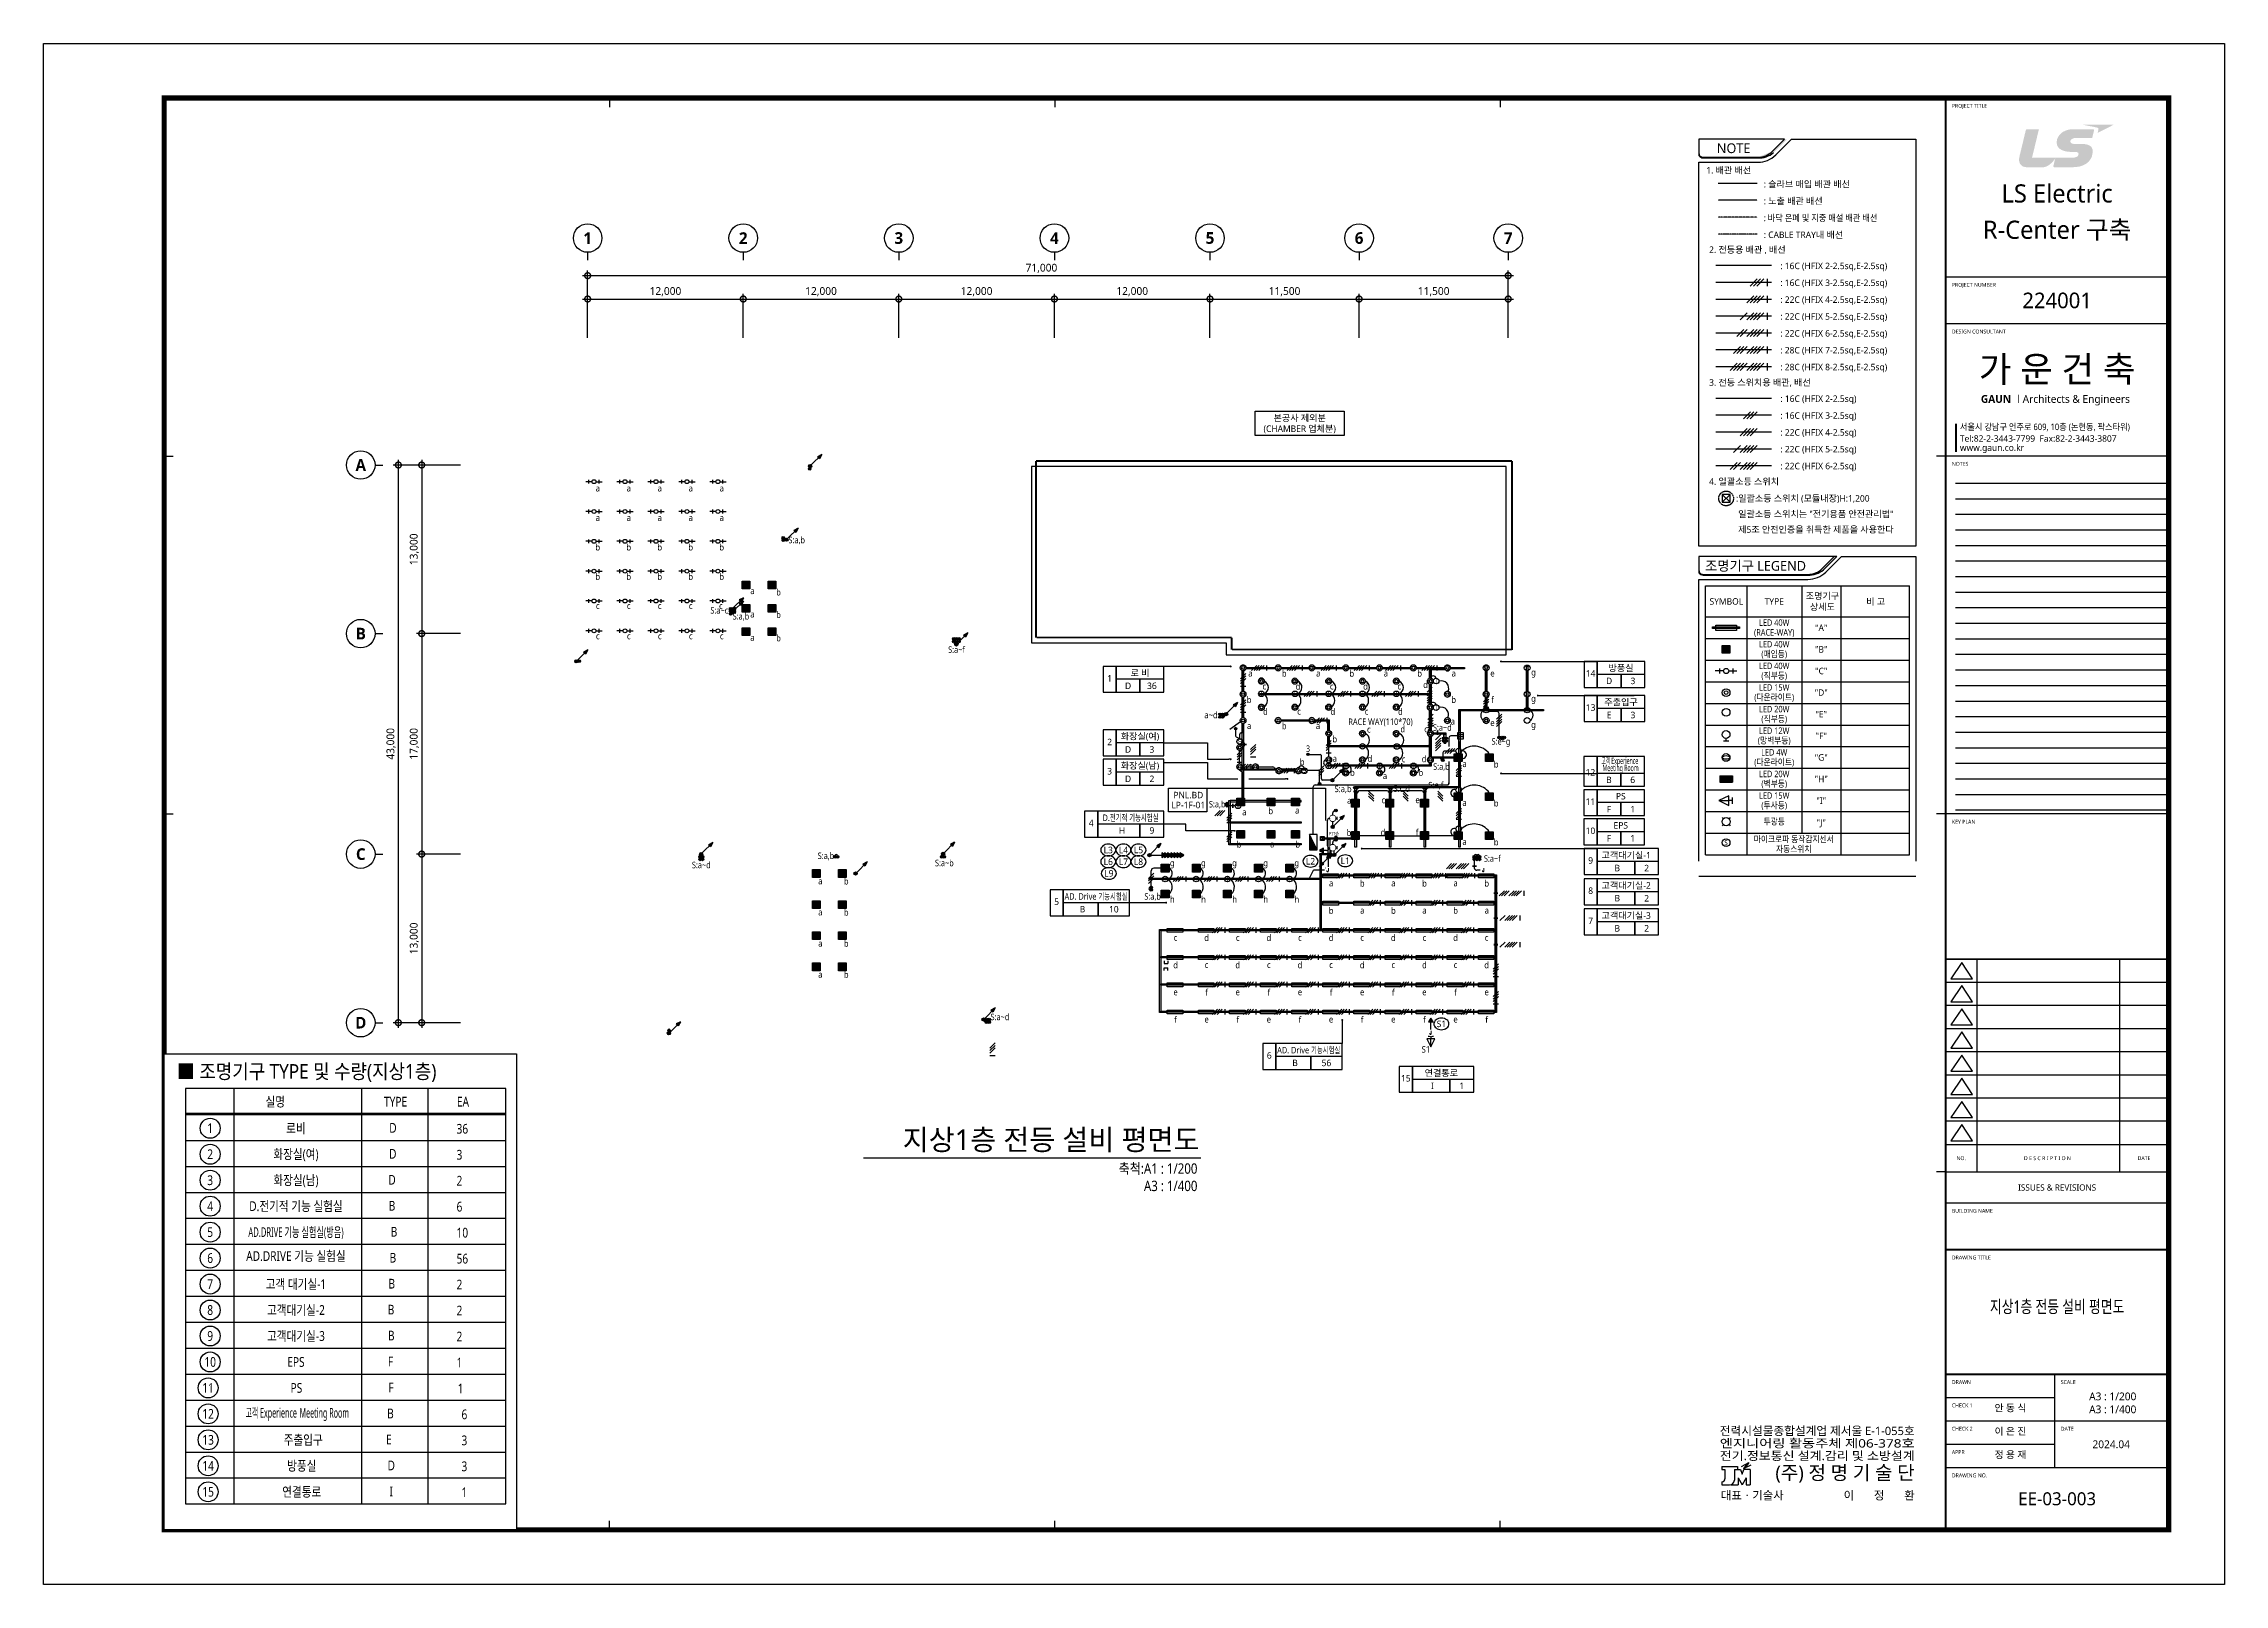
# Model space of a CAD drawing. Header units: millimetres. Extents: x -168200 to 504600, y -244718 to -125918.
# Drawn here: x 0 to 168200, y -244718 to -125918 of the extents above; entities that cross this region are included whole.
import ezdxf
from ezdxf.enums import TextEntityAlignment as Align

# ---------------------------------------------------------------- set-up
doc = ezdxf.new("R2010")
doc.units = ezdxf.units.MM
doc.set_wipeout_variables(frame=1)
for name, pattern in [('DASHDOT4', [0.6, 0.35, -0.125, 0, -0.125]), ('DIVIDE2', [0.625, 0.25, -0.125, 0, -0.125, 0, -0.125]), ('HIDDEN', [0.375, 0.25, -0.125]), ('PHANTOM', [2.5, 1.25, -0.25, 0.25, -0.25, 0.25, -0.25])]:
    doc.linetypes.add(name, pattern=pattern)
doc.layers.get('Defpoints').update_dxf_attribs({"color": 167})
for name, color, linetype in [('-----20 공통심벌', 2, 'Continuous'), ('1-전등TEXT', 2, 'Continuous'), ('4', 4, 'Continuous'), ('arch', 8, 'Continuous'), ('elec-box', 6, 'Continuous'), ('IMAGE', 7, 'Continuous'), ('RACEWAY', 6, 'Continuous'), ('REV', 1, 'Continuous'), ('S', 4, 'Continuous'), ('SECT', 2, 'Continuous'), ('SM', 3, 'Continuous'), ('sol254', 254, 'Continuous'), ('SYM', 3, 'Continuous'), ('SYM-BUB', 3, 'Continuous'), ('symbol', 6, 'Continuous'), ('TEXT', 7, 'Continuous'), ('TIT', 2, 'Continuous'), ('Type', 1, 'Continuous'), ('XR-FORM-EE$0$Layer 1', 7, 'Continuous'), ('XR-FORM-EE$0$S', 4, 'Continuous'), ('XR-FORM-EE$0$XR-SHEET(통신)$0$WD-E$0$WD', 6, 'Continuous'), ('XR-FORM-EE$0$XR-SHEET-SHT', 5, 'Continuous'), ('XR-FORM-EE$0$XR-SHEET-TEXT', 3, 'Continuous'), ('레이스웨이', 3, 'Continuous'), ('실명', 9, 'Continuous'), ('인써트', 2, 'Continuous')]:
    doc.layers.add(name, color=color, linetype=linetype)
doc.layers.add('XR-FORM-EE$0$XR-SHEET-TEMP', color=171, linetype='Continuous', plot=False)
doc.styles.add('$0$스타일1', font='malgun.ttf')
doc.styles.add('1', font='')
doc.styles.add('arch', font='malgun.ttf')
doc.styles.add('GHS', font='malgun.ttf')
doc.styles.add('NA', font='malgun.ttf')
doc.styles.add('ROMANS', font='romans.shx', dxfattribs={"height": 2.5})
doc.styles.add('XR-FORM-EE$0$XR-SHEET$0$XREF-Form$0$맑은고딕', font='malgun.ttf')
doc.styles.add('XR-FORM-EE$0$XR-SHEET(통신)$0$WD-E$0$GHS', font='malgun.ttf')
doc.styles.add('XR-FORM-EE$0$맑은고딕', font='malgun.ttf')
doc.styles.add('XR-FORM-EE$0$맑은고딕B', font='malgunbd.ttf')
doc.styles.add('맑은 고딕', font='malgun.ttf')
doc.styles.add('스타일1', font='malgun.ttf')
doc.styles.add('스타일2', font='malgunbd.ttf')
doc.styles.add('울릉도M', font='malgun.ttf')
doc.styles.get('1').set_extended_font_data('Dotum')
doc.dimstyles.new('CJA', dxfattribs={"dimscale": 300, "dimtxt": 2.7, "dimasz": 1, "dimexe": 2, "dimexo": 3, "dimgap": 1, "dimtad": 1, "dimdec": 0, "dimzin": 1, "dimdsep": 46, "dimlunit": 6, "dimtxsty": '$0$스타일1', "dimblk": 'CJDOT', "dimcen": 0.09, "dimdle": 1, "dimclrd": 256, "dimclre": 256, "dimclrt": 3, "dimadec": 0, "dimazin": 0, "dimtfac": 1, "dimtdec": 0, "dimtix": 1, "dimtmove": 2, "dimatfit": 3, "dimldrblk": 'CJDOT', "dimfxl": 1, "dimtolj": 1, "dimtzin": 1, "dimarcsym": 0})
doc.dimstyles.new('DIM-QD 1', dxfattribs={"dimtxt": 3, "dimasz": 1.5, "dimexe": 1, "dimexo": 0, "dimgap": 1, "dimtad": 1, "dimdec": 3, "dimdsep": 46, "dimlunit": 6, "dimtxsty": '$0$스타일1', "dimblk1": 'ARCHTICK', "dimblk2": 'ARCHTICK', "dimsah": 1, "dimcen": 0, "dimclrd": 256, "dimclre": 256, "dimclrt": 3, "dimazin": 2, "dimtfac": 1, "dimtdec": 3, "dimtix": 1, "dimtmove": 2, "dimatfit": 3, "dimldrblk": 'ARCHTICK', "dimfxl": 1, "dimtolj": 1, "dimtzin": 0, "dimarcsym": 0})

msp = doc.modelspace()

# ---------------------------------------------------------------- texts
at = {"layer": 'SYM', "style": 'arch'}
for s, width, p in [('S:a,b', 0.7, (58086.8, -164218.1)), ('S:a~c', 0.7, (52113.6, -169612.3)), ('S:a,b', 0.7, (53782.7, -170102.2)), ('S:a~f', 0.7, (70411, -172627.8)), ('g', 0.9, (114912.1, -174468.8)), ('g', 0.9, (114912.1, -176493.8)), ('a~d', 0.9, (90040.7, -177670.6)), ('S:a~d', 0.7, (107877.2, -178637.8)), ('S:e~g', 0.7, (112401.5, -179798)), ('g', 0.9, (114911.9, -178509.1)), ('S:a,b', 0.7, (107810.6, -181689.1)), ('a', 0.9, (109595.5, -181454.7)), ('b', 0.9, (112032.8, -181473.4)), ('S:a,b', 0.9, (100225.9, -183410.4)), ('S:c,d', 0.9, (104749.8, -183386.1)), ('S:e,f', 0.9, (107383.5, -183120.4)), ('S:a,b', 0.7, (90514.7, -184590.1)), ('b', 0.9, (94645.3, -185067.6)), ('a', 0.9, (96689.3, -185035.1)), ('a', 0.9, (100700.1, -184279.9)), ('c', 0.9, (103334.2, -184246.8)), ('e', 0.9, (105968.4, -184232.6)), ('a', 0.9, (109595.5, -184454.7)), ('b', 0.9, (112032.8, -184473.4)), ('a', 0.9, (92612.9, -185173.4)), ('d', 0.9, (103305.9, -186720.8)), ('f', 0.9, (105940.1, -186706.6)), ('S:a,b', 0.7, (60340.5, -188569.7)), ('b', 0.9, (92206.5, -187645)), ('a', 0.9, (94766, -187650.7, -1387.6)), ('a', 0.9, (109595.5, -187454.7)), ('b', 0.9, (112032.8, -187473.4)), ('S:a~d', 0.7, (50725, -189237.7)), ('S:a~b', 0.7, (69471.4, -189081.2)), ('g', 0.9, (87050.2, -189174.1)), ('g', 0.9, (89450.2, -189174.1)), ('g', 0.9, (91850.2, -189174.1)), ('g', 0.9, (94250.2, -189174.1)), ('g', 0.9, (96650.2, -189174.1)), ('S:a~f', 0.7, (111732.9, -188736)), ('S:a,b', 0.7, (85537.6, -191701.5)), ('h', 0.9, (87060.2, -191876.9)), ('h', 0.9, (89460.2, -191876.9)), ('h', 0.9, (91860.2, -191876.9)), ('h', 0.9, (94260.2, -191876.9)), ('h', 0.9, (96660.2, -191876.9)), ('a', 0.9, (99306.1, -190651.3)), ('b', 0.9, (101706.1, -190651.3)), ('a', 0.9, (104106.1, -190651.3)), ('b', 0.9, (106506.1, -190651.3)), ('a', 0.9, (108906.1, -190651.3)), ('b', 0.9, (111306.1, -190651.3)), ('b', 0.9, (99306.1, -192751.3)), ('a', 0.9, (101706.1, -192751.3)), ('b', 0.9, (104106.1, -192751.3)), ('a', 0.9, (106506.1, -192751.3)), ('b', 0.9, (108906.1, -192751.3)), ('a', 0.9, (111306.1, -192751.3)), ('c', 0.9, (87306.1, -194851.3)), ('d', 0.9, (89699, -194851.3)), ('c', 0.9, (92099, -194851.3)), ('d', 0.9, (94499, -194851.3)), ('c', 0.9, (96899, -194851.3)), ('d', 0.9, (99299, -194851.3)), ('c', 0.9, (101699, -194851.3)), ('d', 0.9, (104099, -194851.3)), ('c', 0.9, (106499, -194851.3)), ('d', 0.9, (108899, -194851.3)), ('c', 0.9, (111299, -194851.3)), ('d', 0.9, (87306.1, -196951.3)), ('d', 0.9, (92099, -196951.3)), ('d', 0.9, (96899, -196951.3)), ('d', 0.9, (101699, -196951.3)), ('d', 0.9, (106499, -196951.3)), ('d', 0.9, (111299, -196951.3)), ('c', 0.9, (89699, -196951.3)), ('c', 0.9, (94499, -196951.3)), ('c', 0.9, (99299, -196951.3)), ('c', 0.9, (104099, -196951.3)), ('c', 0.9, (108899, -196951.3)), ('e', 0.9, (87306.1, -199051.3)), ('f', 0.9, (89699, -199051.3)), ('e', 0.9, (92099, -199051.3)), ('f', 0.9, (94499, -199051.3)), ('e', 0.9, (96899, -199051.3)), ('f', 0.9, (99299, -199051.3)), ('e', 0.9, (101699, -199051.3)), ('f', 0.9, (104099, -199051.3)), ('e', 0.9, (106499, -199051.3)), ('f', 0.9, (108899, -199051.3)), ('e', 0.9, (111299, -199051.3)), ('S:a~d', 0.7, (73758.6, -200953.6)), ('f', 0.9, (87306.1, -201151.3)), ('e', 0.9, (89699, -201151.3)), ('f', 0.9, (92099, -201151.3)), ('e', 0.9, (94499, -201151.3)), ('f', 0.9, (96899, -201151.3)), ('e', 0.9, (99299, -201151.3)), ('f', 0.9, (101699, -201151.3)), ('e', 0.9, (104099, -201151.3)), ('f', 0.9, (106499, -201151.3)), ('e', 0.9, (108899, -201151.3)), ('f', 0.9, (111299, -201151.3)), ('S1', 0.9, (106613.7, -203466))]:
    msp.add_text(s, height=500, dxfattribs=dict(at, width=width)).set_placement(p, align=Align.MIDDLE)
at = {"layer": 'SYM', "style": 'GHS', "width": 0.8}
msp.add_text('3', height=500, dxfattribs=at).set_placement((97361.5, -180530.6))
at = {"layer": 'SYM', "style": 'GHS'}
for s, p in [('LP-1F-01', (88288.7, -184624.9)), ('PNL.BD', (88288.7, -183858))]:
    msp.add_text(s, height=500, dxfattribs=at).set_placement(p, align=Align.MIDDLE_CENTER)
for s, p in [('L3', (82116, -188095.8)), ('L4', (83280.2, -188095.8)), ('L5', (84444.5, -188095.8)), ('L6', (82116, -188995.8)), ('L9', (82162.3, -189897.2)), ('L7', (83280.2, -188995.8)), ('L8', (84444.5, -188995.8)), ('L2', (97713.1, -188959.8)), ('L1', (100392.9, -188920.7))]:
    msp.add_text(s, height=500, dxfattribs=at).set_placement(p, align=Align.MIDDLE)
at = {"layer": 'TEXT', "style": 'arch', "width": 0.9}
for s, p in [('a', (54672.8, -168116.3)), ('b', (56682.8, -168206.3)), ('a', (54672.8, -169916.3)), ('b', (56682.8, -169946.3)), ('b', (56682.8, -171746.3)), ('a', (54672.8, -171716.3)), ('a', (59907, -190491.9)), ('b', (61907, -190491.9)), ('a', (59907, -192891.9)), ('b', (61907, -192891.9)), ('b', (61907, -195291.9)), ('a', (59907, -195291.9)), ('a', (59907, -197691.9)), ('b', (61907, -197691.9))]:
    msp.add_text(s, height=500, dxfattribs=at).set_placement(p, align=Align.MIDDLE)
at = {"layer": 'TEXT', "style": 'GHS', "width": 0.75}
msp.add_text('지상1층 전등 설비 평면도', height=965.937, dxfattribs=at).set_placement((155300, -223300.5), align=Align.MIDDLE_CENTER)
at = {"layer": 'TEXT', "style": 'GHS'}
for s, height, p in [('A3 : 1/200', 600, (159590.3, -230223.1)), ('A3 : 1/400', 600, (159590.3, -231223.1)), ('EE-03-003', 1000, (155300, -238117.7))]:
    msp.add_text(s, height=height, dxfattribs=at).set_placement(p, align=Align.MIDDLE_CENTER)
at = {"layer": 'TIT', "style": 'GHS'}
msp.add_text('지상1층 전등 설비 평면도', height=1600, dxfattribs=at).set_placement((89155, -210438), align=Align.MIDDLE_RIGHT)
at = {"layer": 'TIT', "style": 'GHS', "width": 0.85}
for s, p in [('축척:A1 : 1/200', (88992.9, -213055.4)), ('A3 : 1/400', (88992.9, -214393.6))]:
    msp.add_text(s, height=800, dxfattribs=at).set_placement(p, align=Align.RIGHT)

# ---------------------------------------------------------------- blocks, each defined once
blk = doc.blocks.new('XR-FORM-EE$0$A$C73120EFD')
at = {"layer": 'XR-FORM-EE$0$XR-SHEET(통신)$0$WD-E$0$WD', "color": 4}
for p, q in [((-27546, 7102), (-27546, 6933)), ((-27546, 7102), (-26702, 7102)), ((-26702, 7102), (-26702, 6933)), ((-26494, 7105), (-26082, 7309)), ((-26165, 7268), (-26370, 6991)), ((-26370, 6991), (-25958, 7194)), ((-26370, 6991), (-26257, 7073)), ((-26349, 7019), (-26236, 7101)), ((-26328, 7047), (-26215, 7129)), ((-26308, 7075), (-26194, 7157)), ((-26082, 7309), (-26288, 7031)), ((-26287, 7103), (-26173, 7186)), ((-26266, 7131), (-26153, 7214)), ((-26245, 7160), (-26132, 7242)), ((-26224, 7188), (-26111, 7270)), ((-26203, 7216), (-26090, 7298)), ((-26183, 7244), (-26117, 7292)), ((-27546, 6933), (-27377, 6933)), ((-27546, 6273), (-27546, 6105)), ((-27546, 6273), (-27538, 6273)), ((-27546, 6105), (-27124, 6105)), ((-27377, 6933), (-27377, 6434)), ((-27052, 6115), (-27052, 6105)), ((-27052, 6105), (-26660, 6105)), ((-26871, 6933), (-26871, 6358)), ((-26871, 6933), (-26534, 6933)), ((-26660, 6490), (-26449, 6105)), ((-26660, 6490), (-26660, 6105)), ((-26534, 6933), (-26449, 6680)), ((-26449, 6680), (-26365, 6933)), ((-26238, 6490), (-26449, 6105)), ((-26027, 6933), (-26365, 6933)), ((-26314, 7018), (-26278, 7045)), ((-26238, 6490), (-26238, 6105)), ((-26238, 6105), (-26027, 6105)), ((-26027, 6933), (-26027, 6105))]:
    blk.add_line(p, q, dxfattribs=at)
for centre, radius in [((-27538, 6434), 160), ((-27124, 6358), 253)]:
    blk.add_arc(centre, radius, 270, 0, dxfattribs=at)
at = {"layer": 'XR-FORM-EE$0$XR-SHEET(통신)$0$WD-E$0$WD', "color": 4, "style": 'XR-FORM-EE$0$XR-SHEET(통신)$0$WD-E$0$GHS'}
for s, width, p, p2 in [('전력시설물종합설계업 제서울 E-1-055호', 0.877197, (-27655, 8791), (-17155, 8791)), ('엔지니어링 활동주체 제06-378호', 1.128043, (-27655, 8118), (-17155, 8118)), ('전기.정보통신 설계.감리 및 소방설계', 1.016896, (-27655, 7445), (-17155, 7445))]:
    blk.add_text(s, height=450, dxfattribs=dict(at, width=width)).set_placement(p, p2, align=Align.FIT)
for s, height, p in [('(주) 정 명 기 술 단', 750, (-17155, 6387)), ('이       정       환', 450, (-17155, 5315))]:
    blk.add_text(s, height=height, dxfattribs=at).set_placement(p, align=Align.RIGHT)
blk.add_text('대표ㆍ기술사 ', height=450, dxfattribs=at).set_placement((-27597, 5315))
blk = doc.blocks.new('XR-FORM-EE$0$XR-SHEET$0$XREF-Form$0$xr-form$0$TITLE')
at = {"layer": 'XR-FORM-EE$0$XR-SHEET-TEXT', "color": 4, "style": 'XR-FORM-EE$0$맑은고딕B'}
for tag, height, p in [('TITLE1', 6, (776, 116.69)), ('TITLE4', 6, (776, 111.7)), ('TITLE2', 6, (776, 107.09)), ('TITLE5', 6, (776, 102.09)), ('TITLE3', 6, (776, 97.38)), ('A0.00', 7, (775.56, 32.33))]:
    blk.add_attdef(tag, text='', height=height, dxfattribs=at).set_placement(p, align=Align.MIDDLE_CENTER)
at = {"layer": 'XR-FORM-EE$0$XR-SHEET-TEXT', "color": 3, "style": 'XR-FORM-EE$0$XR-SHEET$0$XREF-Form$0$맑은고딕'}
for tag, p in [('NAME-1', (752.37, 76.33)), ('NAME-2', (752.37, 67.33)), ('NAME-3', (752.37, 58.33)), ('NAME-4', (752.37, 49.33))]:
    blk.add_attdef(tag, text='', height=2.7, dxfattribs=at).set_placement(p, align=Align.MIDDLE_LEFT)
for tag, p in [('SCALE-A1', (796.39, 73.17)), ('SCALE-A3', (796.39, 68.31)), ('DATE', (797.36, 53.01))]:
    blk.add_attdef(tag, text='', height=3, dxfattribs=at).set_placement(p, align=Align.MIDDLE)
blk = doc.blocks.new('XR-FORM-EE$0$block 3')
at = {"true_color": 0xfa002d}
h = blk.add_hatch(color=240, dxfattribs=at)
h.dxf.hatch_style = 1
h.paths.add_polyline_path([(78.5, -138.2), (78.5, -138.2), (78.6, -138.2), (78.6, -138.2), (78.7, -138.1), (78.7, -138.1), (78.8, -138.1), (78.8, -138.1), (78.9, -138), (78.9, -138), (78.9, -138), (79, -138), (79, -138), (79.1, -137.9), (79.1, -137.9), (79.1, -137.9), (79.2, -137.9), (79.2, -137.9), (79.2, -137.8), (79.3, -137.8), (79.3, -137.8), (79.4, -137.8), (79.4, -137.8), (79.4, -137.8), (79.5, -137.7), (79.5, -137.7), (79.5, -137.7), (79.6, -137.7), (79.6, -137.7), (79.6, -137.7), (79.6, -137.6), (79.7, -137.6), (79.7, -137.6), (79.7, -137.6), (79.7, -137.6), (79.8, -137.6), (79.8, -137.6), (79.8, -137.6), (79.8, -137.5), (79.9, -137.5), (79.9, -137.5), (79.9, -137.5), (79.9, -137.5), (80, -137.5), (80, -137.5), (80, -137.5), (80, -137.5), (80, -137.4), (80, -137.4), (80.1, -137.4), (80.1, -137.4), (80.1, -137.4), (80.1, -137.4), (80.1, -137.4), (80.2, -137.4), (80.2, -137.4), (80.2, -137.4), (80.2, -137.4), (80.2, -137.4), (80.2, -137.4), (80.2, -137.4), (80.2, -137.4), (80.2, -137.4), (80.1, -137.4), (80.1, -137.4), (80.1, -137.4), (80.1, -137.4), (80.1, -137.4), (80.1, -137.4), (80.1, -137.4), (80.1, -137.4), (80.1, -137.4), (80.1, -137.4), (80.1, -137.4), (80.1, -137.4), (80.1, -137.4), (80.1, -137.4), (80, -137.4), (80, -137.4), (80, -137.4), (80, -137.4), (80, -137.4), (80, -137.4), (80, -137.4), (80, -137.4), (80, -137.4), (79.9, -137.4), (79.9, -137.4), (79.9, -137.4), (79.9, -137.4), (79.9, -137.4), (79.9, -137.4), (79.9, -137.4), (79.8, -137.4), (79.8, -137.4), (79.8, -137.4), (79.8, -137.4), (79.8, -137.4), (79.7, -137.4), (79.7, -137.4), (79.7, -137.4), (79.7, -137.4), (79.7, -137.4), (79.6, -137.4), (79.6, -137.4), (79.6, -137.4), (79.6, -137.4), (79.6, -137.4), (79.5, -137.4), (79.5, -137.4), (79.5, -137.4), (79.5, -137.4), (79.5, -137.4), (79.4, -137.4), (79.4, -137.4), (79.4, -137.4), (79.4, -137.4), (79.3, -137.4), (79.3, -137.4), (79.3, -137.4), (79.2, -137.4), (79.2, -137.4), (79.2, -137.4), (79.2, -137.4), (79.1, -137.4), (79.1, -137.4), (79.1, -137.4), (79.1, -137.4), (79, -137.4), (79, -137.4), (79, -137.4), (78.9, -137.4), (78.9, -137.4), (78.9, -137.4), (78.8, -137.4), (78.8, -137.4), (78.8, -137.4), (78.8, -137.4), (78.7, -137.4), (78.7, -137.4), (78.7, -137.4), (78.6, -137.4), (78.6, -137.4), (78.6, -137.4), (78.5, -137.4), (78.5, -137.4), (78.4, -137.4), (78.4, -137.4), (78.4, -137.4), (78.3, -137.4), (78.3, -137.4), (78.3, -137.4), (78.2, -137.4), (78.2, -137.4), (78.2, -137.4), (78.1, -137.4), (78.1, -137.4), (78, -137.4), (78, -137.4), (78, -137.4), (77.9, -137.4), (77.9, -137.4), (77.9, -137.4), (77.8, -137.4), (77.8, -137.4), (77.7, -137.4), (77.7, -137.4), (77.7, -137.4), (77.6, -137.4), (77.6, -137.4), (77.5, -137.4), (77.5, -137.4), (77.5, -137.4), (77.4, -137.4), (77.4, -137.4), (77.3, -137.4), (77.3, -137.4), (77.2, -137.4), (77.2, -137.4), (77.2, -137.4), (77.1, -137.4), (77.1, -137.4), (77, -137.4), (77, -137.4), (76.9, -137.4), (76.9, -137.4), (76.8, -137.4), (76.8, -137.4), (76.7, -137.4), (76.7, -137.4), (76.7, -137.4), (76.6, -137.4), (76.6, -137.4), (76.5, -137.4), (76.5, -137.4), (76.4, -137.4), (76.4, -137.4), (76.3, -137.4), (76.3, -137.4), (76.2, -137.4), (76.2, -137.4), (76.1, -137.4), (76.1, -137.4), (76, -137.4), (76, -137.4), (75.9, -137.4), (75.9, -137.4), (75.8, -137.4), (75.8, -137.4), (75.7, -137.4), (75.7, -137.4), (75.6, -137.4), (75.6, -137.4), (75.5, -137.4), (75.5, -137.4), (75.4, -137.4), (75.4, -137.4), (75.3, -137.4), (75.3, -137.4), (75.2, -137.4), (75.2, -137.4), (75.1, -137.4), (75.1, -137.4), (75, -137.4), (75, -137.4), (74.9, -137.4), (74.9, -137.4), (74.8, -137.4), (74.8, -137.4), (74.7, -137.4), (74.7, -137.4), (74.6, -137.4), (74.6, -137.4), (74.5, -137.4), (74.4, -137.4), (74.3, -137.4), (74.2, -137.4), (74.1, -137.4), (74, -137.4), (73.9, -137.4), (73.8, -137.4), (73.7, -137.4), (73.6, -137.4), (73.5, -137.4), (73.3, -137.4), (73.2, -137.4), (73.1, -137.4), (73, -137.4), (72.9, -137.4), (72.8, -137.4), (72.7, -137.4), (72.5, -137.4), (72.4, -137.4), (72.3, -137.4), (72.2, -137.4), (72.1, -137.4), (72, -137.4), (71.9, -137.4), (71.7, -137.4), (71.6, -137.4), (71.5, -137.4), (71.4, -137.4), (71.3, -137.4), (71, -137.4), (70.8, -137.4), (70.6, -137.4), (70.1, -137.4), (69.6, -137.4), (69.4, -137.4), (69.1, -137.4), (68.9, -137.4), (68.8, -137.4), (68.7, -137.4), (68.6, -137.4), (68.4, -137.4), (68.3, -137.4), (68.2, -137.4), (68.1, -137.4), (68, -137.4), (67.9, -137.4), (67.7, -137.4), (67.6, -137.4), (67.5, -137.4), (67.4, -137.4), (67.3, -137.4), (67.2, -137.4), (67.1, -137.4), (67, -137.4), (66.8, -137.4), (66.7, -137.4), (66.6, -137.4), (66.5, -137.4), (66.4, -137.4), (66.3, -137.4), (66.2, -137.4), (66.1, -137.4), (66, -137.4), (65.8, -137.4), (65.7, -137.4), (65.7, -137.4), (65.6, -137.4), (65.6, -137.4), (65.5, -137.4), (65.5, -137.4), (65.4, -137.4), (65.4, -137.4), (65.3, -137.4), (65.3, -137.4), (65.2, -137.4), (65.2, -137.4), (65.1, -137.4), (65, -137.4), (65, -137.4), (64.9, -137.4), (64.9, -137.4), (64.8, -137.4), (64.8, -137.4), (64.7, -137.4), (64.7, -137.4), (64.6, -137.4), (64.6, -137.4), (64.5, -137.4), (64.5, -137.4), (64.4, -137.4), (64.4, -137.4), (64.3, -137.4), (64.3, -137.4), (64.2, -137.4), (64.2, -137.4), (64.1, -137.4), (64.1, -137.4), (64, -137.4), (64, -137.4), (63.9, -137.4), (63.9, -137.4), (63.9, -137.4), (63.8, -137.4), (63.8, -137.4), (63.7, -137.4), (63.7, -137.4), (63.6, -137.4), (63.6, -137.4), (63.5, -137.4), (63.5, -137.4), (63.4, -137.4), (63.4, -137.4), (63.3, -137.4), (63.3, -137.4), (63.3, -137.4), (63.2, -137.4), (63.2, -137.4), (63.1, -137.4), (63.1, -137.4), (63, -137.4), (63, -137.4), (62.9, -137.4), (62.9, -137.4), (62.9, -137.4), (62.8, -137.4), (62.8, -137.4), (62.7, -137.4), (62.7, -137.4), (62.7, -137.4), (62.6, -137.4), (62.6, -137.4), (62.5, -137.4), (62.5, -137.4), (62.4, -137.4), (62.4, -137.4), (62.4, -137.4), (62.3, -137.4), (62.3, -137.4), (62.2, -137.4), (62.2, -137.4), (62.2, -137.4), (62.1, -137.4), (62.1, -137.4), (62.1, -137.4), (62, -137.4), (62, -137.4), (61.9, -137.4), (61.9, -137.4), (61.9, -137.4), (61.8, -137.4), (61.8, -137.4), (61.8, -137.4), (61.7, -137.4), (61.7, -137.4), (61.7, -137.4), (61.6, -137.4), (61.6, -137.4), (61.6, -137.4), (61.5, -137.4), (61.5, -137.4), (61.5, -137.4), (61.4, -137.4), (61.4, -137.4), (61.4, -137.4), (61.3, -137.4), (61.3, -137.4), (61.3, -137.4), (61.2, -137.4), (61.2, -137.4), (61.2, -137.4), (61.2, -137.4), (61.1, -137.4), (61.1, -137.4), (61.1, -137.4), (61, -137.4), (61, -137.4), (61, -137.4), (61, -137.4), (60.9, -137.4), (60.9, -137.4), (60.9, -137.4), (60.9, -137.4), (60.8, -137.4), (60.8, -137.4), (60.8, -137.4), (60.8, -137.4), (60.7, -137.4), (60.7, -137.4), (60.7, -137.4), (60.7, -137.4), (60.6, -137.4), (60.6, -137.4), (60.6, -137.4), (60.6, -137.4), (60.6, -137.4), (60.5, -137.4), (60.5, -137.4), (60.5, -137.4), (60.5, -137.4), (60.5, -137.4), (60.4, -137.4), (60.4, -137.4), (60.4, -137.4), (60.4, -137.4), (60.4, -137.4), (60.3, -137.4), (60.3, -137.4), (60.3, -137.4), (60.3, -137.4), (60.3, -137.4), (60.3, -137.4), (60.3, -137.4), (60.2, -137.4), (60.2, -137.4), (60.2, -137.4), (60.2, -137.4), (60.2, -137.4), (60.2, -137.4), (60.2, -137.4), (60.2, -137.4), (60.1, -137.4), (60.1, -137.4), (60.1, -137.4), (60.1, -137.4), (60, -137.4), (60, -137.4), (60, -137.4), (60, -137.4), (60, -137.4), (60, -137.4), (60, -137.4), (60, -137.4), (60, -137.4), (60, -137.4), (60.1, -137.4), (60.1, -137.4), (60.1, -137.4), (60.1, -137.4), (60.1, -137.4), (60.1, -137.4), (60.1, -137.4), (60.1, -137.4), (60.1, -137.4), (60.2, -137.4), (60.2, -137.4), (60.2, -137.4), (60.2, -137.4), (60.2, -137.4), (60.2, -137.4), (60.2, -137.4), (60.3, -137.4), (60.3, -137.4), (60.3, -137.4), (60.3, -137.4), (60.3, -137.4), (60.4, -137.4), (60.4, -137.4), (60.4, -137.5), (60.4, -137.5), (60.5, -137.5), (60.5, -137.5), (60.5, -137.5), (60.5, -137.5), (60.6, -137.5), (60.6, -137.5), (60.6, -137.5), (60.6, -137.5), (60.7, -137.5), (60.7, -137.5), (60.7, -137.5), (60.8, -137.5), (60.8, -137.5), (60.8, -137.5), (60.9, -137.5), (60.9, -137.6), (60.9, -137.6), (61, -137.6), (61, -137.6), (61, -137.6), (61.1, -137.6), (61.1, -137.6), (61.1, -137.6), (61.2, -137.6), (61.2, -137.6), (61.2, -137.6), (61.3, -137.6), (61.3, -137.6), (61.4, -137.6), (61.4, -137.7), (61.4, -137.7), (61.5, -137.7), (61.5, -137.7), (61.6, -137.7), (61.6, -137.7), (61.6, -137.7), (61.7, -137.7), (61.7, -137.7), (61.8, -137.7), (61.8, -137.7), (61.8, -137.7), (61.9, -137.8), (61.9, -137.8), (62, -137.8), (62, -137.8), (62.1, -137.8), (62.1, -137.8), (62.2, -137.8), (62.2, -137.8), (62.2, -137.8), (62.3, -137.8), (62.4, -137.9), (62.5, -137.9), (62.6, -137.9), (62.7, -137.9), (62.8, -137.9), (62.9, -138), (63, -138), (63.1, -138), (63.2, -138), (63.3, -138), (63.4, -138.1), (63.5, -138.1), (63.6, -138.1), (63.7, -138.1), (63.8, -138.2), (63.9, -138.2), (64.1, -138.2), (64.3, -138.2), (64.5, -138.3), (64.9, -138.4), (65.1, -138.4), (65.3, -138.5), (65.5, -138.5), (65.6, -138.5), (65.8, -138.5), (65.9, -138.6), (66, -138.6), (66.1, -138.6), (66.2, -138.6), (66.3, -138.6), (66.4, -138.7), (66.5, -138.7), (66.6, -138.7), (66.7, -138.7), (66.8, -138.7), (66.9, -138.8), (67, -138.8), (67.1, -138.8), (67.2, -138.8), (67.3, -138.8), (67.3, -138.9), (67.4, -138.9), (67.4, -138.9), (67.5, -138.9), (67.5, -138.9), (67.6, -138.9), (67.6, -138.9), (67.7, -138.9), (67.7, -138.9), (67.7, -138.9), (67.8, -139), (67.8, -139), (67.9, -139), (67.9, -139), (68, -139), (68, -139), (68, -139), (68.1, -139), (68.1, -139), (68.2, -139), (68.2, -139), (68.2, -139), (68.3, -139.1), (68.3, -139.1), (68.4, -139.1), (68.4, -139.1), (68.4, -139.1), (68.5, -139.1), (68.5, -139.1), (68.5, -139.1), (68.6, -139.1), (68.6, -139.1), (68.6, -139.1), (68.7, -139.1), (68.7, -139.1), (68.7, -139.1), (68.8, -139.2), (68.8, -139.2), (68.8, -139.2), (68.9, -139.2), (68.9, -139.2), (68.9, -139.2), (68.9, -139.2), (69, -139.2), (69, -139.2), (69, -139.2), (69.1, -139.2), (69.1, -139.2), (69.1, -139.2), (69.1, -139.2), (69.2, -139.2), (69.2, -139.2), (69.2, -139.2), (69.2, -139.2), (69.2, -139.3), (69.3, -139.3), (69.3, -139.3), (69.3, -139.3), (69.3, -139.3), (69.3, -139.3), (69.4, -139.3), (69.4, -139.3), (69.4, -139.3), (69.4, -139.3), (69.4, -139.3), (69.4, -139.3), (69.5, -139.3), (69.5, -139.3), (69.5, -139.3), (69.5, -139.3), (69.7, -139.3), (69.8, -139.4), (69.9, -139.4), (70, -139.5), (70.1, -139.5), (70.2, -139.6), (70.3, -139.8), (70.4, -139.9), (70.4, -140), (70.4, -140.1), (70.4, -140.2), (70.4, -140.3), (70.3, -140.4), (70.3, -140.5), (70.3, -140.5), (70.3, -140.5), (70.3, -140.6), (70.3, -140.7), (70.3, -140.8), (70.2, -140.8), (70.2, -140.9), (70.2, -141), (70.2, -141.1), (70.2, -141.2), (70.1, -141.4), (70.1, -141.6), (70, -141.8), (70, -141.9), (70, -141.9), (70, -142), (69.9, -142.1), (69.9, -142.2), (69.9, -142.3), (69.9, -142.3), (69.9, -142.4), (69.9, -142.4), (69.9, -142.5), (69.8, -142.5), (69.8, -142.5), (69.8, -142.6), (69.8, -142.6), (69.8, -142.6), (69.8, -142.7), (69.8, -142.7), (69.8, -142.7), (69.8, -142.7), (69.8, -142.7), (69.8, -142.7), (69.8, -142.7), (69.8, -142.7), (69.8, -142.7), (69.8, -142.7), (69.8, -142.7), (69.8, -142.7), (69.8, -142.7), (69.8, -142.7), (69.8, -142.7), (69.8, -142.7), (69.8, -142.7), (69.8, -142.7), (69.8, -142.7), (69.8, -142.7), (69.8, -142.7), (69.9, -142.7), (69.9, -142.7), (69.9, -142.7), (69.9, -142.7), (69.9, -142.7), (69.9, -142.7), (69.9, -142.7), (69.9, -142.6), (69.9, -142.6), (69.9, -142.6), (69.9, -142.6), (69.9, -142.6), (69.9, -142.6), (70, -142.6), (70, -142.6), (70, -142.6), (70, -142.6), (70, -142.6), (70.1, -142.6), (70.1, -142.6), (70.1, -142.5), (70.1, -142.5), (70.1, -142.5), (70.2, -142.5), (70.2, -142.5), (70.2, -142.5), (70.2, -142.5), (70.3, -142.5), (70.3, -142.4), (70.3, -142.4), (70.4, -142.4), (70.4, -142.4), (70.4, -142.4), (70.4, -142.4), (70.5, -142.3), (70.5, -142.3), (70.5, -142.3), (70.6, -142.3), (70.6, -142.3), (70.6, -142.3), (70.7, -142.2), (70.7, -142.2), (70.8, -142.2), (70.8, -142.2), (70.8, -142.2), (70.9, -142.1), (70.9, -142.1), (70.9, -142.1), (71, -142.1), (71, -142.1), (71.1, -142), (71.1, -142), (71.2, -142), (71.2, -142), (71.2, -142), (71.3, -141.9), (71.3, -141.9), (71.4, -141.9), (71.4, -141.9), (71.5, -141.8), (71.5, -141.8), (71.6, -141.8), (71.6, -141.8), (71.7, -141.7), (71.7, -141.7), (71.8, -141.7), (71.8, -141.7), (71.8, -141.6), (71.9, -141.6), (71.9, -141.6), (72, -141.6), (72.1, -141.5), (72.1, -141.5), (72.2, -141.5), (72.2, -141.5), (72.3, -141.4), (72.3, -141.4), (72.4, -141.4), (72.4, -141.4), (72.5, -141.3), (72.5, -141.3), (72.6, -141.3), (72.6, -141.2), (72.7, -141.2), (72.7, -141.2), (72.8, -141.2), (72.9, -141.1), (72.9, -141.1), (73, -141.1), (73, -141), (73.1, -141), (73.1, -141), (73.2, -141), (73.3, -140.9), (73.3, -140.9), (73.4, -140.8), (73.5, -140.8), (73.7, -140.7), (73.8, -140.7), (73.9, -140.6), (74, -140.5), (74.1, -140.5), (74.3, -140.4), (74.4, -140.3), (74.5, -140.3), (74.7, -140.2), (75, -140), (75.2, -139.9), (75.5, -139.8), (75.6, -139.7), (75.7, -139.7), (75.8, -139.6), (76, -139.5), (76.1, -139.5), (76.2, -139.4), (76.3, -139.4), (76.4, -139.3), (76.5, -139.2), (76.7, -139.2), (76.7, -139.1), (76.8, -139.1), (76.8, -139.1), (76.9, -139.1), (76.9, -139), (77, -139), (77.1, -139), (77.1, -138.9), (77.2, -138.9), (77.2, -138.9), (77.3, -138.9), (77.3, -138.8), (77.4, -138.8), (77.4, -138.8), (77.5, -138.7), (77.6, -138.7), (77.6, -138.7), (77.7, -138.7), (77.7, -138.6), (77.8, -138.6), (77.8, -138.6), (77.9, -138.6), (77.9, -138.5), (78, -138.5), (78, -138.5), (78.1, -138.4), (78.1, -138.4), (78.2, -138.4), (78.2, -138.4), (78.3, -138.3), (78.3, -138.3), (78.4, -138.3), (78.4, -138.3), (78.5, -138.3)])
at = {"true_color": 0x0a1e5a}
h = blk.add_hatch(color=158, dxfattribs=at)
h.dxf.hatch_style = 1
h.paths.add_polyline_path([(66.6, -155.7), (66.6, -155.5), (66.6, -155.4), (66.6, -155.3), (66.6, -155.2), (66.6, -155), (66.6, -154.9), (66.6, -154.8), (66.6, -154.7), (66.6, -154.6), (66.6, -154.6), (66.7, -154.5), (66.7, -154.4), (66.7, -154.4), (66.7, -154.3), (66.6, -154.2), (66.6, -154.2), (66.6, -154.1), (66.6, -154), (66.6, -154), (66.6, -153.9), (66.6, -153.8), (66.6, -153.8), (66.6, -153.7), (66.6, -153.6), (66.6, -153.6), (66.6, -153.5), (66.6, -153.5), (66.6, -153.4), (66.5, -153.3), (66.5, -153.3), (66.5, -153.2), (66.5, -153.1), (66.5, -153.1), (66.5, -153), (66.4, -153), (66.4, -152.9), (66.4, -152.8), (66.4, -152.8), (66.4, -152.7), (66.3, -152.7), (66.3, -152.6), (66.3, -152.6), (66.3, -152.5), (66.2, -152.5), (66.2, -152.4), (66.2, -152.3), (66.2, -152.3), (66.1, -152.2), (66.1, -152.2), (66.1, -152.1), (66, -152.1), (66, -152), (66, -152), (65.9, -151.9), (65.9, -151.9), (65.8, -151.8), (65.8, -151.8), (65.8, -151.7), (65.7, -151.7), (65.7, -151.6), (65.6, -151.6), (65.6, -151.5), (65.6, -151.5), (65.5, -151.5), (65.5, -151.4), (65.4, -151.4), (65.4, -151.3), (65.3, -151.3), (65.3, -151.2), (65.2, -151.2), (65.2, -151.2), (65.1, -151.1), (65.1, -151.1), (65, -151), (64.9, -151), (64.9, -151), (64.8, -150.9), (64.8, -150.9), (64.7, -150.9), (64.6, -150.8), (64.6, -150.8), (64.5, -150.7), (64.5, -150.7), (64.4, -150.7), (64.3, -150.6), (64.2, -150.6), (64.2, -150.6), (64.1, -150.6), (64, -150.5), (64, -150.5), (63.9, -150.5), (63.8, -150.4), (63.7, -150.4), (63.7, -150.4), (63.6, -150.3), (63.5, -150.3), (63.4, -150.3), (63.3, -150.3), (63.3, -150.2), (63.2, -150.2), (63.1, -150.2), (63, -150.2), (62.9, -150.2), (62.8, -150.1), (62.7, -150.1), (62.6, -150.1), (62.6, -150.1), (62.5, -150.1), (62.4, -150), (62.3, -150), (62.2, -150), (62.1, -150), (62, -150), (61.9, -150), (61.8, -149.9), (61.7, -149.9), (61.6, -149.9), (61.5, -149.9), (61.4, -149.9), (61.2, -149.9), (61.1, -149.9), (61, -149.9), (60.9, -149.9), (60.8, -149.8), (60.7, -149.8), (60.6, -149.8), (60.5, -149.8), (60.3, -149.8), (60.2, -149.8), (60.1, -149.8), (60, -149.8), (59.9, -149.8), (59.7, -149.8), (59.6, -149.8), (59.5, -149.8), (59.5, -149.8), (59.5, -149.8), (59.5, -149.8), (59.5, -149.8), (59.5, -149.8), (59.5, -149.8), (59.4, -149.8), (59.4, -149.8), (59.4, -149.8), (59.4, -149.8), (59.4, -149.8), (59.4, -149.8), (59.4, -149.8), (59.3, -149.8), (59.3, -149.8), (59.3, -149.8), (59.3, -149.8), (59.3, -149.8), (59.2, -149.8), (59.2, -149.8), (59.2, -149.8), (59.2, -149.8), (59.1, -149.8), (59.1, -149.8), (59.1, -149.8), (59, -149.8), (59, -149.8), (59, -149.8), (58.9, -149.8), (58.9, -149.8), (58.9, -149.8), (58.8, -149.8), (58.8, -149.8), (58.8, -149.8), (58.7, -149.8), (58.7, -149.8), (58.6, -149.8), (58.5, -149.8), (58.4, -149.8), (58.3, -149.8), (58.3, -149.8), (58.2, -149.8), (58.1, -149.8), (58, -149.8), (57.9, -149.8), (57.8, -149.8), (57.6, -149.8), (57.4, -149.8), (57.2, -149.8), (57, -149.8), (56.9, -149.8), (56.8, -149.8), (56.7, -149.8), (56.6, -149.8), (56.5, -149.8), (56.5, -149.8), (56.4, -149.8), (56.3, -149.8), (56.2, -149.8), (56.1, -149.8), (56.1, -149.8), (56, -149.8), (56, -149.8), (56, -149.8), (55.9, -149.8), (55.9, -149.8), (55.9, -149.8), (55.8, -149.8), (55.8, -149.8), (55.8, -149.8), (55.7, -149.8), (55.7, -149.8), (55.7, -149.8), (55.7, -149.8), (55.6, -149.8), (55.6, -149.8), (55.6, -149.8), (55.5, -149.8), (55.5, -149.8), (55.5, -149.8), (55.5, -149.8), (55.5, -149.8), (55.4, -149.8), (55.4, -149.8), (55.4, -149.8), (55.4, -149.8), (55.4, -149.8), (55.4, -149.8), (55.4, -149.8), (55.4, -149.8), (55.3, -149.8), (55.3, -149.8), (55.3, -149.8), (55.3, -149.8), (55.3, -149.8), (55.2, -149.8), (55, -149.8), (54.7, -149.8), (54.4, -149.7), (54.2, -149.7), (53.9, -149.6), (53.7, -149.6), (53.4, -149.5), (53.2, -149.4), (53, -149.3), (52.8, -149.1), (52.7, -149), (52.6, -148.9), (52.5, -148.8), (52.5, -148.7), (52.4, -148.5), (52.4, -148.4), (52.3, -148.2), (52.3, -148.1), (52.3, -147.9), (52.4, -147.7), (52.4, -147.6), (52.5, -147.4), (52.6, -147.3), (52.7, -147.1), (52.9, -147), (53, -146.8), (53.2, -146.7), (53.3, -146.6), (53.4, -146.6), (53.5, -146.5), (53.7, -146.4), (53.8, -146.3), (54, -146.3), (54.1, -146.2), (54.3, -146.2), (54.4, -146.1), (54.6, -146.1), (54.8, -146), (55, -146), (55.2, -145.9), (55.4, -145.9), (55.5, -145.9), (55.7, -145.9), (55.9, -145.9), (56.1, -145.9), (56.2, -145.9), (56.2, -145.9), (56.2, -145.9), (56.2, -145.9), (56.2, -145.9), (56.2, -145.9), (56.2, -145.9), (56.3, -145.9), (56.3, -145.9), (56.3, -145.9), (56.3, -145.9), (56.3, -145.9), (56.3, -145.9), (56.3, -145.9), (56.3, -145.9), (56.4, -145.9), (56.4, -145.9), (56.4, -145.9), (56.4, -145.9), (56.4, -145.9), (56.4, -145.9), (56.5, -145.9), (56.5, -145.9), (56.5, -145.9), (56.5, -145.9), (56.5, -145.9), (56.6, -145.9), (56.6, -145.9), (56.6, -145.9), (56.6, -145.9), (56.7, -145.9), (56.7, -145.9), (56.7, -145.9), (56.8, -145.9), (56.8, -145.9), (56.8, -145.9), (56.8, -145.9), (56.9, -145.9), (56.9, -145.9), (56.9, -145.9), (57, -145.9), (57, -145.9), (57, -145.9), (57.1, -145.9), (57.1, -145.9), (57.1, -145.9), (57.2, -145.9), (57.2, -145.9), (57.3, -145.9), (57.3, -145.9), (57.3, -145.9), (57.4, -145.9), (57.4, -145.9), (57.5, -145.9), (57.5, -145.9), (57.5, -145.9), (57.6, -145.9), (57.6, -145.9), (57.7, -145.9), (57.7, -145.9), (57.7, -145.9), (57.8, -145.9), (57.8, -145.9), (57.9, -145.9), (57.9, -145.9), (58, -145.9), (58, -145.9), (58.1, -145.9), (58.1, -145.9), (58.2, -145.9), (58.2, -145.9), (58.3, -145.9), (58.3, -145.9), (58.4, -145.9), (58.4, -145.9), (58.5, -145.9), (58.5, -145.9), (58.6, -145.9), (58.6, -145.9), (58.7, -145.9), (58.7, -145.9), (58.8, -145.9), (58.8, -145.9), (58.9, -145.9), (58.9, -145.9), (59, -145.9), (59, -145.9), (59.1, -145.9), (59.2, -145.9), (59.3, -145.9), (59.4, -145.9), (59.5, -145.9), (59.6, -145.9), (59.8, -145.9), (59.9, -145.9), (60, -145.9), (60.1, -145.9), (60.2, -145.9), (60.3, -145.9), (60.4, -145.9), (60.6, -145.9), (60.7, -145.9), (60.8, -145.9), (61, -145.9), (61.3, -145.9), (61.5, -145.9), (61.7, -145.9), (61.9, -145.9), (62, -145.9), (62.1, -145.9), (62.2, -145.9), (62.3, -145.9), (62.5, -145.9), (62.6, -145.9), (62.7, -145.9), (62.8, -145.9), (62.9, -145.9), (63, -145.9), (63.1, -145.9), (63.2, -145.9), (63.4, -145.9), (63.5, -145.9), (63.5, -145.9), (63.6, -145.9), (63.6, -145.9), (63.7, -145.9), (63.7, -145.9), (63.8, -145.9), (63.8, -145.9), (63.9, -145.9), (63.9, -145.9), (64, -145.9), (64, -145.9), (64.1, -145.9), (64.1, -145.9), (64.2, -145.9), (64.2, -145.9), (64.3, -145.9), (64.3, -145.9), (64.4, -145.9), (64.4, -145.9), (64.5, -145.9), (64.5, -145.9), (64.6, -145.9), (64.6, -145.9), (64.7, -145.9), (64.7, -145.9), (64.8, -145.9), (64.8, -145.9), (64.8, -145.9), (64.9, -145.9), (64.9, -145.9), (65, -145.9), (65, -145.9), (65.1, -145.9), (65.1, -145.9), (65.1, -145.9), (65.2, -145.9), (65.2, -145.9), (65.3, -145.9), (65.3, -145.9), (65.3, -145.9), (65.4, -145.9), (65.4, -145.9), (65.4, -145.9), (65.5, -145.9), (65.5, -145.9), (65.5, -145.9), (65.6, -145.9), (65.6, -145.9), (65.6, -145.9), (65.7, -145.9), (65.7, -145.9), (65.7, -145.9), (65.8, -145.9), (65.8, -145.9), (65.8, -145.9), (65.8, -145.9), (65.9, -145.9), (65.9, -145.9), (65.9, -145.9), (66, -145.9), (66, -145.9), (66, -145.9), (66, -145.9), (66, -145.9), (66.1, -145.9), (66.1, -145.9), (66.1, -145.9), (66.1, -145.9), (66.1, -145.9), (66.2, -145.9), (66.2, -145.9), (66.3, -145.9), (66.3, -145.9), (66.3, -145.9), (66.3, -145.9), (66.3, -145.9), (66.3, -145.9), (66.3, -145.8), (66.3, -145.8), (66.3, -145.8), (66.4, -145.8), (66.4, -145.8), (66.4, -145.8), (66.4, -145.8), (66.4, -145.8), (66.4, -145.7), (66.4, -145.7), (66.4, -145.7), (66.4, -145.7), (66.4, -145.7), (66.4, -145.7), (66.4, -145.6), (66.4, -145.6), (66.4, -145.6), (66.4, -145.6), (66.4, -145.5), (66.4, -145.5), (66.4, -145.5), (66.4, -145.5), (66.4, -145.4), (66.5, -145.4), (66.5, -145.4), (66.5, -145.3), (66.5, -145.3), (66.5, -145.2), (66.5, -145.2), (66.5, -145.1), (66.5, -145), (66.6, -144.9), (66.6, -144.9), (66.6, -144.8), (66.6, -144.7), (66.6, -144.6), (66.7, -144.5), (66.7, -144.5), (66.7, -144.4), (66.7, -144.3), (66.8, -144.2), (66.8, -144), (66.8, -143.8), (66.9, -143.6), (66.9, -143.4), (67, -143.3), (67, -143.2), (67, -143.1), (67.1, -143), (67.1, -142.9), (67.1, -142.8), (67.1, -142.7), (67.1, -142.6), (67.2, -142.6), (67.2, -142.5), (67.2, -142.4), (67.2, -142.3), (67.2, -142.2), (67.3, -142.2), (67.3, -142), (67.3, -142), (67.3, -141.9), (67.3, -141.9), (67.3, -141.8), (67.3, -141.8), (67.4, -141.8), (67.4, -141.7), (67.4, -141.7), (67.4, -141.7), (67.4, -141.7), (67.4, -141.7), (67.4, -141.6), (67.4, -141.6), (67.4, -141.6), (67.4, -141.6), (67.4, -141.5), (67.4, -141.4), (67.4, -141.3), (67.5, -141.3), (67.5, -141.2), (67.5, -141.1), (67.5, -141.1), (67.5, -141), (67.5, -140.9), (67.5, -140.9), (67.5, -140.8), (67.4, -140.8), (67.4, -140.7), (67.4, -140.7), (67.4, -140.7), (67.4, -140.6), (67.3, -140.6), (67.3, -140.6), (67.3, -140.5), (67.2, -140.5), (67.2, -140.5), (67.2, -140.5), (67.1, -140.4), (67.1, -140.4), (67, -140.4), (66.9, -140.4), (66.8, -140.4), (66.7, -140.4), (66.7, -140.4), (66.7, -140.4), (66.7, -140.4), (66.7, -140.4), (66.7, -140.4), (66.7, -140.4), (66.6, -140.4), (66.6, -140.4), (66.6, -140.4), (66.6, -140.4), (66.6, -140.4), (66.6, -140.4), (66.6, -140.4), (66.6, -140.4), (66.6, -140.4), (66.6, -140.4), (66.6, -140.4), (66.6, -140.4), (66.6, -140.4), (66.6, -140.4), (66.6, -140.4), (66.6, -140.4), (66.6, -140.4), (66.6, -140.4), (66.6, -140.4), (66.6, -140.4), (66.6, -140.4), (66.5, -140.4), (66.5, -140.4), (66.5, -140.4), (66.5, -140.4), (66.5, -140.4), (66.5, -140.4), (66.5, -140.4), (66.5, -140.4), (66.5, -140.4), (66.5, -140.4), (66.5, -140.4), (66.4, -140.4), (66.4, -140.4), (66.4, -140.4), (66.4, -140.4), (66.4, -140.4), (66.4, -140.4), (66.4, -140.4), (66.4, -140.4), (66.4, -140.4), (66.3, -140.4), (66.3, -140.4), (66.3, -140.4), (66.3, -140.4), (66.3, -140.4), (66.3, -140.4), (66.3, -140.4), (66.3, -140.4), (66.2, -140.4), (66.2, -140.4), (66.2, -140.4), (66.2, -140.4), (66.2, -140.4), (66.2, -140.4), (66.1, -140.4), (66.1, -140.4), (66.1, -140.4), (66, -140.4), (66, -140.4), (65.9, -140.4), (65.9, -140.4), (65.9, -140.4), (65.8, -140.4), (65.8, -140.4), (65.8, -140.4), (65.7, -140.4), (65.7, -140.4), (65.6, -140.4), (65.6, -140.4), (65.5, -140.4), (65.5, -140.4), (65.5, -140.4), (65.4, -140.4), (65.4, -140.4), (65.3, -140.4), (65.3, -140.4), (65.2, -140.4), (65.2, -140.4), (65.1, -140.4), (65.1, -140.4), (65, -140.4), (65, -140.4), (64.9, -140.4), (64.9, -140.4), (64.8, -140.4), (64.8, -140.4), (64.7, -140.4), (64.6, -140.4), (64.6, -140.4), (64.5, -140.4), (64.5, -140.4), (64.4, -140.4), (64.4, -140.4), (64.3, -140.4), (64.2, -140.4), (64.2, -140.4), (64.1, -140.4), (64.1, -140.4), (64, -140.4), (63.9, -140.4), (63.9, -140.4), (63.8, -140.4), (63.8, -140.4), (63.7, -140.4), (63.6, -140.4), (63.6, -140.4), (63.5, -140.4), (63.4, -140.4), (63.4, -140.4), (63.3, -140.4), (63.2, -140.4), (63.2, -140.4), (63.1, -140.4), (63, -140.4), (63, -140.4), (62.9, -140.4), (62.8, -140.4), (62.8, -140.4), (62.7, -140.4), (62.6, -140.4), (62.6, -140.4), (62.5, -140.4), (62.4, -140.4), (62.3, -140.4), (62.3, -140.4), (62.2, -140.4), (62.1, -140.4), (62, -140.4), (61.9, -140.4), (61.7, -140.4), (61.6, -140.4), (61.4, -140.4), (61.3, -140.4), (61.1, -140.4), (61, -140.4), (60.7, -140.4), (60.4, -140.4), (60.1, -140.4), (59.8, -140.4), (59.7, -140.4), (59.5, -140.4), (59.4, -140.4), (59.2, -140.4), (59.1, -140.4), (58.9, -140.4), (58.8, -140.4), (58.7, -140.4), (58.6, -140.4), (58.5, -140.4), (58.4, -140.4), (58.4, -140.4), (58.3, -140.4), (58.2, -140.4), (58.2, -140.4), (58.1, -140.4), (58, -140.4), (58, -140.4), (57.9, -140.4), (57.8, -140.4), (57.8, -140.4), (57.7, -140.4), (57.6, -140.4), (57.6, -140.4), (57.5, -140.4), (57.4, -140.4), (57.4, -140.4), (57.3, -140.4), (57.2, -140.4), (57.2, -140.4), (57.1, -140.4), (57, -140.4), (57, -140.4), (56.9, -140.4), (56.9, -140.4), (56.8, -140.4), (56.7, -140.4), (56.7, -140.4), (56.6, -140.4), (56.5, -140.4), (56.5, -140.4), (56.4, -140.4), (56.4, -140.4), (56.3, -140.4), (56.3, -140.4), (56.2, -140.4), (56.1, -140.4), (56.1, -140.4), (56, -140.4), (56, -140.4), (55.9, -140.4), (55.9, -140.4), (55.8, -140.4), (55.8, -140.4), (55.7, -140.4), (55.7, -140.4), (55.6, -140.4), (55.6, -140.4), (55.5, -140.4), (55.5, -140.4), (55.4, -140.4), (55.4, -140.4), (55.3, -140.4), (55.3, -140.4), (55.2, -140.4), (55.2, -140.4), (55.2, -140.4), (55.1, -140.4), (55.1, -140.4), (55, -140.4), (55, -140.4), (55, -140.4), (54.9, -140.4), (54.9, -140.4), (54.8, -140.4), (54.8, -140.4), (54.8, -140.4), (54.7, -140.4), (54.7, -140.4), (54.7, -140.4), (54.6, -140.4), (54.6, -140.4), (54.6, -140.4), (54.6, -140.4), (54.6, -140.4), (54.6, -140.4), (54.5, -140.4), (54.5, -140.4), (54.5, -140.4), (54.5, -140.4), (54.5, -140.4), (54.5, -140.4), (54.5, -140.4), (54.4, -140.4), (54.4, -140.4), (54.4, -140.4), (54.4, -140.4), (54.4, -140.4), (54.4, -140.4), (54.4, -140.4), (54.4, -140.4), (54.4, -140.4), (54.3, -140.4), (54.3, -140.4), (54.3, -140.4), (54.3, -140.4), (54.3, -140.4), (54.3, -140.4), (54.3, -140.4), (54.1, -140.4), (54.1, -140.4), (54, -140.4), (53.9, -140.4), (53.8, -140.4), (53.7, -140.4), (53.6, -140.4), (53.5, -140.4), (53.5, -140.4), (53.4, -140.4), (53.3, -140.4), (53.2, -140.4), (53.1, -140.4), (53.1, -140.4), (53, -140.4), (52.9, -140.4), (52.8, -140.4), (52.7, -140.4), (52.7, -140.4), (52.6, -140.5), (52.5, -140.5), (52.4, -140.5), (52.3, -140.5), (52.3, -140.5), (52.2, -140.5), (52.1, -140.5), (52, -140.5), (52, -140.5), (51.9, -140.5), (51.8, -140.6), (51.7, -140.6), (51.7, -140.6), (51.6, -140.6), (51.5, -140.6), (51.4, -140.6), (51.4, -140.6), (51.3, -140.6), (51.2, -140.7), (51.2, -140.7), (51.1, -140.7), (51, -140.7), (50.9, -140.7), (50.9, -140.7), (50.8, -140.8), (50.7, -140.8), (50.7, -140.8), (50.6, -140.8), (50.5, -140.8), (50.5, -140.8), (50.4, -140.9), (50.3, -140.9), (50.3, -140.9), (50.2, -140.9), (50.1, -140.9), (50.1, -141), (50, -141), (49.9, -141), (49.9, -141), (49.8, -141), (49.7, -141.1), (49.7, -141.1), (49.6, -141.1), (49.5, -141.1), (49.5, -141.2), (49.4, -141.2), (49.4, -141.2), (49.3, -141.2), (49.2, -141.3), (49.2, -141.3), (49.1, -141.3), (49.1, -141.3), (49, -141.4), (48.9, -141.4), (48.9, -141.4), (48.8, -141.4), (48.8, -141.5), (48.7, -141.5), (48.6, -141.5), (48.6, -141.6), (48.5, -141.6), (48.5, -141.6), (48.4, -141.7), (48.2, -141.7), (48.1, -141.8), (48, -141.8), (47.9, -141.9), (47.8, -142), (47.7, -142), (47.6, -142.1), (47.5, -142.2), (47.4, -142.2), (47.3, -142.3), (47.2, -142.4), (47.1, -142.4), (47, -142.5), (46.9, -142.6), (46.8, -142.6), (46.7, -142.7), (46.6, -142.8), (46.6, -142.9), (46.5, -142.9), (46.4, -143), (46.3, -143.1), (46.2, -143.2), (46.1, -143.2), (46.1, -143.3), (46, -143.4), (45.9, -143.5), (45.8, -143.6), (45.8, -143.6), (45.7, -143.7), (45.6, -143.8), (45.5, -143.9), (45.5, -144), (45.4, -144), (45.3, -144.1), (45.3, -144.2), (45.2, -144.3), (45.1, -144.4), (45.1, -144.5), (45, -144.5), (45, -144.6), (44.9, -144.7), (44.8, -144.8), (44.8, -144.9), (44.7, -145), (44.7, -145.1), (44.6, -145.1), (44.6, -145.2), (44.5, -145.3), (44.5, -145.4), (44.4, -145.5), (44.4, -145.6), (44.3, -145.7), (44.3, -145.8), (44.3, -145.9), (44.2, -145.9), (44.2, -146), (44.1, -146.1), (44.1, -146.2), (44.1, -146.3), (44, -146.4), (44, -146.5), (44, -146.6), (43.9, -146.7), (43.9, -146.7), (43.9, -146.8), (43.9, -146.9), (43.8, -147), (43.8, -147.1), (43.8, -147.2), (43.8, -147.3), (43.8, -147.4), (43.7, -147.4), (43.7, -147.5), (43.7, -147.6), (43.7, -147.7), (43.7, -147.8), (43.7, -147.9), (43.6, -148), (43.6, -148), (43.6, -148.1), (43.6, -148.2), (43.6, -148.3), (43.6, -148.4), (43.6, -148.5), (43.6, -148.5), (43.6, -148.6), (43.6, -148.7), (43.6, -148.8), (43.6, -148.9), (43.6, -149), (43.6, -149), (43.6, -149.1), (43.6, -149.2), (43.6, -149.3), (43.6, -149.3), (43.6, -149.4), (43.7, -149.5), (43.7, -149.6), (43.7, -149.7), (43.7, -149.7), (43.7, -149.8), (43.7, -149.9), (43.7, -150), (43.8, -150), (43.8, -150.1), (43.8, -150.2), (43.8, -150.3), (43.8, -150.3), (43.9, -150.4), (43.9, -150.5), (43.9, -150.6), (43.9, -150.6), (44, -150.7), (44, -150.8), (44, -150.9), (44, -150.9), (44.1, -151), (44.1, -151.1), (44.1, -151.1), (44.2, -151.2), (44.2, -151.3), (44.3, -151.3), (44.3, -151.4), (44.3, -151.5), (44.4, -151.5), (44.4, -151.6), (44.5, -151.7), (44.5, -151.7), (44.6, -151.8), (44.6, -151.9), (44.7, -151.9), (44.7, -152), (44.8, -152.1), (44.8, -152.1), (44.9, -152.2), (44.9, -152.2), (45, -152.3), (45, -152.4), (45.1, -152.4), (45.2, -152.5), (45.2, -152.5), (45.3, -152.6), (45.3, -152.7), (45.4, -152.7), (45.5, -152.8), (45.5, -152.8), (45.6, -152.9), (45.7, -152.9), (45.8, -153), (45.8, -153), (45.9, -153.1), (46, -153.1), (46.1, -153.2), (46.1, -153.2), (46.2, -153.3), (46.3, -153.3), (46.4, -153.4), (46.5, -153.4), (46.5, -153.5), (46.6, -153.5), (46.7, -153.6), (46.8, -153.6), (46.9, -153.7), (47, -153.7), (47.1, -153.7), (47.2, -153.8), (47.3, -153.8), (47.4, -153.9), (47.5, -153.9), (47.6, -153.9), (47.7, -154), (47.8, -154), (47.9, -154.1), (48, -154.1), (48.1, -154.1), (48.2, -154.2), (48.3, -154.2), (48.4, -154.2), (48.5, -154.3), (48.7, -154.3), (48.8, -154.3), (48.9, -154.4), (49, -154.4), (49.1, -154.4), (49.2, -154.4), (49.4, -154.5), (49.5, -154.5), (49.6, -154.5), (49.8, -154.5), (49.9, -154.6), (50, -154.6), (50.1, -154.6), (50.3, -154.6), (50.3, -154.6), (50.4, -154.6), (50.5, -154.7), (50.6, -154.7), (50.6, -154.7), (50.7, -154.7), (50.8, -154.7), (50.8, -154.7), (50.9, -154.7), (51, -154.7), (51, -154.7), (51.1, -154.7), (51.2, -154.7), (51.3, -154.7), (51.3, -154.8), (51.4, -154.8), (51.5, -154.8), (51.6, -154.8), (51.6, -154.8), (51.7, -154.8), (51.8, -154.8), (51.9, -154.8), (51.9, -154.8), (52, -154.8), (52.1, -154.8), (52.2, -154.8), (52.2, -154.8), (52.3, -154.8), (52.4, -154.8), (52.5, -154.8), (52.6, -154.8), (52.6, -154.8), (52.7, -154.8), (52.8, -154.8), (52.9, -154.8), (53, -154.8), (53, -154.8), (53.1, -154.9), (53.2, -154.9), (53.3, -154.9), (53.4, -154.9), (53.4, -154.9), (53.5, -154.9), (53.6, -154.9), (53.6, -154.9), (53.6, -154.9), (53.6, -154.9), (53.6, -154.9), (53.7, -154.9), (53.7, -154.9), (53.7, -154.9), (53.8, -154.9), (53.8, -154.9), (53.8, -154.9), (53.9, -154.9), (54, -154.9), (54, -154.9), (54.1, -154.9), (54.2, -154.9), (54.4, -154.9), (54.5, -154.9), (54.6, -154.9), (54.7, -154.9), (54.8, -154.9), (54.8, -154.9), (54.9, -154.9), (54.9, -154.9), (55, -154.9), (55, -154.9), (55, -154.9), (55.3, -154.9), (55.6, -154.9), (55.9, -154.9), (56.1, -154.9), (56.3, -154.9), (56.5, -155), (56.7, -155), (56.9, -155.1), (57, -155.2), (57.2, -155.2), (57.3, -155.4), (57.4, -155.5), (57.5, -155.6), (57.5, -155.7), (57.6, -155.9), (57.6, -156.1), (57.6, -156.3), (57.6, -156.5), (57.5, -156.8), (57.4, -157), (57.2, -157.3), (57.1, -157.5), (56.9, -157.7), (56.8, -157.8), (56.6, -157.9), (56.5, -158), (56.4, -158), (56.2, -158.1), (56.1, -158.2), (55.9, -158.2), (55.7, -158.3), (55.5, -158.3), (55.4, -158.4), (55.2, -158.4), (55.1, -158.4), (54.9, -158.5), (54.7, -158.5), (54.6, -158.5), (54.4, -158.5), (54.3, -158.5), (54.1, -158.5), (53.9, -158.5), (53.8, -158.5), (53.6, -158.5), (53.4, -158.6), (53.2, -158.6), (53, -158.6), (52.8, -158.6), (52.7, -158.6), (52.5, -158.6), (52.4, -158.6), (52.2, -158.6), (52.1, -158.6), (51.9, -158.6), (51.7, -158.6), (51.5, -158.6), (51.3, -158.6), (51.2, -158.6), (51.1, -158.6), (51, -158.6), (50.9, -158.6), (50.8, -158.6), (50.7, -158.6), (50.6, -158.6), (50.5, -158.6), (50.4, -158.6), (50.4, -158.6), (50.4, -158.6), (50.4, -158.6), (50.4, -158.6), (50.4, -158.6), (50.4, -158.6), (50.4, -158.6), (50.4, -158.6), (50.4, -158.6), (50.4, -158.6), (50.4, -158.6), (50.4, -158.6), (50.4, -158.6), (50.4, -158.6), (50.4, -158.6), (50.4, -158.6), (50.4, -158.6), (50.4, -158.6), (50.4, -158.6), (50.4, -158.6), (50.4, -158.6), (50.3, -158.6), (50.3, -158.6), (50.3, -158.6), (50.3, -158.6), (50.3, -158.6), (50.3, -158.6), (50.3, -158.6), (50.3, -158.6), (50.3, -158.6), (50.3, -158.6), (50.3, -158.6), (50.3, -158.6), (50.3, -158.6), (50.3, -158.6), (50.2, -158.6), (50.2, -158.6), (50.2, -158.6), (50.2, -158.6), (50.2, -158.6), (50.2, -158.6), (50.2, -158.6), (50.2, -158.6), (50.1, -158.6), (50.1, -158.6), (50.1, -158.6), (50.1, -158.6), (50.1, -158.6), (50.1, -158.6), (50, -158.6), (50, -158.6), (50, -158.6), (50, -158.6), (50, -158.6), (49.9, -158.6), (49.9, -158.6), (49.9, -158.6), (49.9, -158.6), (49.9, -158.6), (49.8, -158.6), (49.8, -158.6), (49.8, -158.6), (49.8, -158.6), (49.8, -158.6), (49.7, -158.6), (49.7, -158.6), (49.7, -158.6), (49.7, -158.6), (49.6, -158.6), (49.6, -158.6), (49.6, -158.6), (49.6, -158.6), (49.5, -158.6), (49.5, -158.6), (49.5, -158.6), (49.4, -158.6), (49.4, -158.6), (49.4, -158.6), (49.4, -158.6), (49.3, -158.6), (49.3, -158.6), (49.3, -158.6), (49.2, -158.6), (49.2, -158.6), (49.2, -158.6), (49.1, -158.6), (49.1, -158.6), (49.1, -158.6), (49, -158.6), (49, -158.6), (49, -158.6), (48.9, -158.6), (48.9, -158.6), (48.9, -158.6), (48.8, -158.6), (48.8, -158.6), (48.8, -158.6), (48.7, -158.6), (48.7, -158.6), (48.6, -158.6), (48.6, -158.6), (48.6, -158.6), (48.5, -158.6), (48.5, -158.6), (48.5, -158.6), (48.4, -158.6), (48.4, -158.6), (48.3, -158.6), (48.3, -158.6), (48.3, -158.6), (48.2, -158.6), (48.2, -158.6), (48.1, -158.6), (48.1, -158.6), (48.1, -158.6), (48, -158.6), (48, -158.6), (47.9, -158.6), (47.9, -158.6), (47.8, -158.6), (47.8, -158.6), (47.7, -158.6), (47.7, -158.6), (47.7, -158.6), (47.6, -158.6), (47.6, -158.6), (47.5, -158.6), (47.5, -158.6), (47.4, -158.6), (47.4, -158.6), (47.3, -158.6), (47.3, -158.6), (47.2, -158.6), (47.2, -158.6), (47.1, -158.6), (47.1, -158.6), (47.1, -158.6), (47, -158.6), (47, -158.6), (46.9, -158.6), (46.9, -158.6), (46.8, -158.6), (46.8, -158.6), (46.7, -158.6), (46.7, -158.6), (46.6, -158.6), (46.6, -158.6), (46.5, -158.6), (46.5, -158.6), (46.4, -158.6), (46.3, -158.6), (46.3, -158.6), (46.2, -158.6), (46.2, -158.6), (46.1, -158.6), (46.1, -158.6), (46, -158.6), (46, -158.6), (45.9, -158.6), (45.9, -158.6), (45.8, -158.6), (45.8, -158.6), (45.7, -158.6), (45.7, -158.6), (45.6, -158.6), (45.5, -158.6), (45.5, -158.6), (45.4, -158.6), (45.4, -158.6), (45.3, -158.6), (45.3, -158.6), (45.2, -158.6), (45.2, -158.6), (45.1, -158.6), (45, -158.6), (45, -158.6), (44.9, -158.6), (44.9, -158.6), (44.8, -158.6), (44.7, -158.6), (44.7, -158.6), (44.6, -158.6), (44.6, -158.6), (44.5, -158.6), (44.5, -158.6), (44.4, -158.6), (44.3, -158.6), (44.3, -158.6), (44.2, -158.6), (44.2, -158.6), (44.1, -158.6), (44, -158.6), (44, -158.6), (43.9, -158.6), (43.9, -158.6), (43.8, -158.6), (43.7, -158.6), (43.7, -158.6), (43.6, -158.6), (43.6, -158.6), (43.5, -158.6), (43.4, -158.6), (43.4, -158.6), (43.3, -158.6), (43.2, -158.6), (43.2, -158.6), (43.1, -158.6), (43.1, -158.6), (43, -158.6), (42.9, -158.6), (42.7, -158.6), (42.6, -158.6), (42.5, -158.6), (42.4, -158.6), (42.2, -158.6), (42.1, -158.6), (42, -158.6), (41.9, -158.6), (41.7, -158.6), (41.6, -158.6), (41.5, -158.6), (41.3, -158.6), (41.2, -158.6), (41.1, -158.6), (40.9, -158.6), (40.8, -158.6), (40.7, -158.6), (40.6, -158.6), (40.4, -158.6), (40.3, -158.6), (40.2, -158.6), (39.9, -158.6), (39.6, -158.6), (39.4, -158.6), (39.1, -158.6), (38.8, -158.6), (38.6, -158.6), (38.3, -158.6), (38.1, -158.6), (37.9, -158.6), (37.8, -158.6), (37.7, -158.6), (37.5, -158.6), (37.4, -158.6), (37.3, -158.6), (37.1, -158.6), (37, -158.6), (36.9, -158.6), (36.7, -158.6), (36.6, -158.6), (36.5, -158.6), (36.4, -158.6), (36.2, -158.6), (36.1, -158.6), (36, -158.6), (35.8, -158.6), (35.7, -158.6), (35.6, -158.6), (35.5, -158.6), (35.3, -158.6), (35.2, -158.6), (35.2, -158.6), (35.1, -158.6), (35, -158.6), (35, -158.6), (34.9, -158.6), (34.8, -158.6), (34.8, -158.6), (34.7, -158.6), (34.7, -158.6), (34.6, -158.6), (34.5, -158.6), (34.5, -158.6), (34.4, -158.6), (34.4, -158.6), (34.3, -158.6), (34.2, -158.6), (34.2, -158.6), (34.1, -158.6), (34.1, -158.6), (34, -158.6), (33.9, -158.6), (33.9, -158.6), (33.8, -158.6), (33.8, -158.6), (33.7, -158.6), (33.6, -158.6), (33.6, -158.6), (33.5, -158.6), (33.5, -158.6), (33.4, -158.6), (33.4, -158.6), (33.3, -158.6), (33.2, -158.6), (33.2, -158.6), (33.1, -158.6), (33.1, -158.6), (33, -158.6), (33, -158.6), (32.9, -158.6), (32.8, -158.6), (32.8, -158.6), (32.7, -158.6), (32.7, -158.6), (32.6, -158.6), (32.6, -158.6), (32.5, -158.6), (32.5, -158.6), (32.4, -158.6), (32.3, -158.6), (32.3, -158.6), (32.2, -158.6), (32.2, -158.6), (32.1, -158.6), (32.1, -158.6), (32, -158.6), (32, -158.6), (31.9, -158.6), (31.9, -158.6), (31.8, -158.6), (31.8, -158.6), (31.7, -158.6), (31.7, -158.6), (31.6, -158.6), (31.6, -158.6), (31.5, -158.6), (31.5, -158.6), (31.4, -158.6), (31.4, -158.6), (31.3, -158.6), (31.3, -158.6), (31.2, -158.6), (31.2, -158.6), (31.1, -158.6), (31.1, -158.6), (31, -158.6), (31, -158.6), (30.9, -158.6), (30.9, -158.6), (30.8, -158.6), (30.8, -158.6), (30.7, -158.6), (30.7, -158.6), (30.6, -158.6), (30.6, -158.6), (30.6, -158.6), (30.5, -158.6), (30.5, -158.6), (30.4, -158.6), (30.4, -158.6), (30.3, -158.6), (30.3, -158.6), (30.2, -158.6), (30.2, -158.6), (30.2, -158.6), (30.1, -158.6), (30.1, -158.6), (30, -158.6), (30, -158.6), (30, -158.6), (29.9, -158.6), (29.9, -158.6), (29.8, -158.6), (29.8, -158.6), (29.8, -158.6), (29.7, -158.6), (29.7, -158.6), (29.6, -158.6), (29.6, -158.6), (29.6, -158.6), (29.5, -158.6), (29.5, -158.6), (29.5, -158.6), (29.4, -158.6), (29.4, -158.6), (29.4, -158.6), (29.3, -158.6), (29.3, -158.6), (29.2, -158.6), (29.2, -158.6), (29.2, -158.6), (29.1, -158.6), (29.1, -158.6), (29.1, -158.6), (29, -158.6), (29, -158.6), (29, -158.6), (29, -158.6), (28.9, -158.6), (28.9, -158.6), (28.9, -158.6), (28.8, -158.6), (28.8, -158.6), (28.8, -158.6), (28.7, -158.6), (28.7, -158.6), (28.7, -158.6), (28.7, -158.6), (28.6, -158.6), (28.6, -158.6), (28.6, -158.6), (28.6, -158.6), (28.5, -158.6), (28.5, -158.6), (28.5, -158.6), (28.5, -158.6), (28.4, -158.6), (28.4, -158.6), (28.4, -158.6), (28.4, -158.6), (28.3, -158.6), (28.3, -158.6), (28.3, -158.6), (28.3, -158.6), (28.3, -158.6), (28.2, -158.6), (28.2, -158.6), (28.2, -158.6), (28.2, -158.6), (28.2, -158.6), (28.2, -158.6), (28.1, -158.6), (28.1, -158.6), (28.1, -158.6), (28.1, -158.6), (28.1, -158.6), (28.1, -158.6), (28, -158.6), (28, -158.6), (28, -158.6), (28, -158.6), (28, -158.6), (28, -158.6), (28, -158.6), (28, -158.6), (27.9, -158.6), (27.9, -158.6), (27.9, -158.6), (27.9, -158.6), (27.9, -158.6), (27.9, -158.6), (27.9, -158.6), (27.9, -158.6), (27.9, -158.6), (27.9, -158.6), (27.9, -158.6), (27.9, -158.6), (27.9, -158.6), (27.9, -158.6), (27.9, -158.6), (27.9, -158.6), (27.9, -158.6), (27.9, -158.6), (27.9, -158.6), (27.9, -158.6), (27.8, -158.6), (27.8, -158.6), (27.8, -158.6), (27.8, -158.6), (27.8, -158.6), (27.8, -158.6), (27.8, -158.6), (27.8, -158.6), (27.8, -158.6), (27.8, -158.6), (27.8, -158.6), (27.8, -158.6), (27.8, -158.6), (27.8, -158.6), (27.8, -158.6), (27.8, -158.6), (27.8, -158.6), (27.8, -158.6), (27.8, -158.6), (27.8, -158.6), (27.8, -158.6), (27.8, -158.6), (27.8, -158.6), (27.8, -158.6), (27.8, -158.6), (27.8, -158.6), (27.8, -158.6), (27.8, -158.6), (27.8, -158.5), (27.8, -158.5), (27.8, -158.5), (27.9, -158.5), (27.9, -158.5), (27.9, -158.5), (27.9, -158.5), (27.9, -158.5), (27.9, -158.5), (27.9, -158.5), (27.9, -158.5), (27.9, -158.5), (27.9, -158.4), (27.9, -158.4), (27.9, -158.4), (27.9, -158.4), (27.9, -158.4), (27.9, -158.4), (27.9, -158.4), (27.9, -158.4), (27.9, -158.4), (27.9, -158.3), (27.9, -158.3), (27.9, -158.3), (27.9, -158.3), (27.9, -158.3), (27.9, -158.3), (27.9, -158.3), (27.9, -158.2), (27.9, -158.2), (27.9, -158.2), (27.9, -158.2), (27.9, -158.2), (27.9, -158.2), (27.9, -158.1), (27.9, -158.1), (28, -158.1), (28, -158.1), (28, -158.1), (28, -158), (28, -158), (28, -158), (28, -158), (28, -158), (28, -157.9), (28, -157.9), (28, -157.9), (28, -157.9), (28, -157.8), (28, -157.8), (28, -157.8), (28, -157.8), (28, -157.8), (28, -157.7), (28, -157.7), (28.1, -157.7), (28.1, -157.7), (28.1, -157.6), (28.1, -157.6), (28.1, -157.6), (28.1, -157.6), (28.1, -157.5), (28.1, -157.5), (28.1, -157.5), (28.1, -157.4), (28.1, -157.4), (28.1, -157.4), (28.1, -157.4), (28.1, -157.3), (28.1, -157.3), (28.1, -157.3), (28.2, -157.2), (28.2, -157.2), (28.2, -157.2), (28.2, -157.2), (28.2, -157.1), (28.2, -157.1), (28.2, -157.1), (28.2, -157), (28.2, -157), (28.2, -157), (28.2, -156.9), (28.2, -156.9), (28.2, -156.9), (28.3, -156.8), (28.3, -156.8), (28.3, -156.8), (28.3, -156.7), (28.3, -156.7), (28.3, -156.7), (28.3, -156.6), (28.3, -156.6), (28.3, -156.6), (28.3, -156.5), (28.3, -156.5), (28.3, -156.5), (28.4, -156.4), (28.4, -156.4), (28.4, -156.4), (28.4, -156.3), (28.4, -156.3), (28.4, -156.2), (28.4, -156.2), (28.4, -156.2), (28.4, -156.1), (28.4, -156.1), (28.4, -156.1), (28.5, -156), (28.5, -156), (28.5, -155.9), (28.5, -155.9), (28.5, -155.9), (28.5, -155.8), (28.5, -155.8), (28.5, -155.7), (28.5, -155.7), (28.5, -155.7), (28.5, -155.6), (28.6, -155.6), (28.6, -155.5), (28.6, -155.5), (28.6, -155.5), (28.6, -155.4), (28.6, -155.4), (28.6, -155.3), (28.6, -155.3), (28.6, -155.2), (28.6, -155.2), (28.7, -155.2), (28.7, -155.1), (28.7, -155.1), (28.7, -155), (28.7, -155), (28.7, -154.9), (28.7, -154.9), (28.7, -154.9), (28.7, -154.8), (28.7, -154.8), (28.8, -154.7), (28.8, -154.7), (28.8, -154.6), (28.8, -154.6), (28.8, -154.5), (28.8, -154.5), (28.8, -154.5), (28.8, -154.4), (28.8, -154.4), (28.9, -154.3), (28.9, -154.3), (28.9, -154.2), (28.9, -154.2), (28.9, -154.1), (28.9, -154.1), (28.9, -154), (28.9, -154), (29, -153.9), (29, -153.8), (29, -153.7), (29, -153.6), (29, -153.5), (29.1, -153.4), (29.1, -153.3), (29.1, -153.2), (29.1, -153.1), (29.2, -153), (29.2, -152.9), (29.2, -152.8), (29.2, -152.7), (29.3, -152.6), (29.3, -152.5), (29.3, -152.4), (29.3, -152.3), (29.4, -152.2), (29.4, -152.1), (29.4, -152), (29.4, -151.9), (29.5, -151.8), (29.5, -151.7), (29.5, -151.6), (29.5, -151.5), (29.6, -151.4), (29.6, -151.3), (29.6, -151.2), (29.6, -151.1), (29.7, -151), (29.7, -150.9), (29.7, -150.8), (29.8, -150.6), (29.8, -150.3), (29.9, -150.1), (29.9, -149.9), (30, -149.5), (30.1, -149.1), (30.2, -148.9), (30.2, -148.6), (30.3, -148.4), (30.3, -148.2), (30.3, -148.1), (30.4, -148), (30.4, -147.9), (30.4, -147.8), (30.4, -147.7), (30.5, -147.6), (30.5, -147.5), (30.5, -147.4), (30.5, -147.3), (30.6, -147.2), (30.6, -147.1), (30.6, -147), (30.6, -146.9), (30.7, -146.8), (30.7, -146.7), (30.7, -146.6), (30.7, -146.5), (30.8, -146.4), (30.8, -146.3), (30.8, -146.2), (30.8, -146.1), (30.9, -146), (30.9, -145.9), (30.9, -145.8), (30.9, -145.7), (31, -145.6), (31, -145.5), (31, -145.4), (31, -145.3), (31, -145.2), (31.1, -145.1), (31.1, -145), (31.1, -144.9), (31.1, -144.9), (31.1, -144.8), (31.1, -144.8), (31.1, -144.8), (31.2, -144.7), (31.2, -144.7), (31.2, -144.6), (31.2, -144.6), (31.2, -144.5), (31.2, -144.5), (31.2, -144.4), (31.2, -144.4), (31.2, -144.3), (31.3, -144.3), (31.3, -144.3), (31.3, -144.2), (31.3, -144.2), (31.3, -144.1), (31.3, -144.1), (31.3, -144), (31.3, -144), (31.3, -143.9), (31.4, -143.9), (31.4, -143.9), (31.4, -143.8), (31.4, -143.8), (31.4, -143.7), (31.4, -143.7), (31.4, -143.6), (31.4, -143.6), (31.4, -143.6), (31.4, -143.5), (31.5, -143.5), (31.5, -143.4), (31.5, -143.4), (31.5, -143.4), (31.5, -143.3), (31.5, -143.3), (31.5, -143.2), (31.5, -143.2), (31.5, -143.2), (31.5, -143.1), (31.5, -143.1), (31.6, -143), (31.6, -143), (31.6, -143), (31.6, -142.9), (31.6, -142.9), (31.6, -142.8), (31.6, -142.8), (31.6, -142.8), (31.6, -142.7), (31.6, -142.7), (31.6, -142.7), (31.7, -142.6), (31.7, -142.6), (31.7, -142.6), (31.7, -142.5), (31.7, -142.5), (31.7, -142.4), (31.7, -142.4), (31.7, -142.4), (31.7, -142.3), (31.7, -142.3), (31.7, -142.3), (31.8, -142.2), (31.8, -142.2), (31.8, -142.2), (31.8, -142.1), (31.8, -142.1), (31.8, -142.1), (31.8, -142), (31.8, -142), (31.8, -142), (31.8, -141.9), (31.8, -141.9), (31.8, -141.9), (31.8, -141.9), (31.9, -141.8), (31.9, -141.8), (31.9, -141.8), (31.9, -141.7), (31.9, -141.7), (31.9, -141.7), (31.9, -141.6), (31.9, -141.6), (31.9, -141.6), (31.9, -141.6), (31.9, -141.5), (31.9, -141.5), (31.9, -141.5), (31.9, -141.5), (31.9, -141.4), (32, -141.4), (32, -141.4), (32, -141.3), (32, -141.3), (32, -141.3), (32, -141.3), (32, -141.2), (32, -141.2), (32, -141.2), (32, -141.2), (32, -141.2), (32, -141.1), (32, -141.1), (32, -141.1), (32, -141.1), (32, -141), (32, -141), (32, -141), (32.1, -141), (32.1, -141), (32.1, -140.9), (32.1, -140.9), (32.1, -140.9), (32.1, -140.9), (32.1, -140.9), (32.1, -140.8), (32.1, -140.8), (32.1, -140.8), (32.1, -140.8), (32.1, -140.8), (32.1, -140.8), (32.1, -140.7), (32.1, -140.7), (32.1, -140.7), (32.1, -140.7), (32.1, -140.7), (32.1, -140.7), (32.1, -140.7), (32.1, -140.6), (32.1, -140.6), (32.1, -140.6), (32.1, -140.6), (32.1, -140.6), (32.1, -140.6), (32.2, -140.6), (32.2, -140.6), (32.2, -140.5), (32.2, -140.4), (32.2, -140.4), (32.2, -140.4), (32.2, -140.4), (32.2, -140.4), (32.2, -140.4), (32.2, -140.4), (32.2, -140.4), (32.2, -140.4), (32.2, -140.4), (32.2, -140.4), (32.2, -140.4), (32.1, -140.4), (32.1, -140.4), (32.1, -140.4), (32.1, -140.4), (32.1, -140.4), (32.1, -140.4), (32.1, -140.4), (32.1, -140.4), (32.1, -140.4), (32, -140.4), (32, -140.4), (32, -140.4), (32, -140.4), (32, -140.4), (32, -140.4), (32, -140.4), (31.9, -140.4), (31.9, -140.4), (31.9, -140.4), (31.9, -140.4), (31.9, -140.4), (31.8, -140.4), (31.8, -140.4), (31.8, -140.4), (31.8, -140.4), (31.8, -140.4), (31.7, -140.4), (31.7, -140.4), (31.7, -140.4), (31.7, -140.4), (31.7, -140.4), (31.6, -140.4), (31.6, -140.4), (31.6, -140.4), (31.5, -140.4), (31.5, -140.4), (31.5, -140.4), (31.5, -140.4), (31.4, -140.4), (31.4, -140.4), (31.4, -140.4), (31.4, -140.4), (31.3, -140.4), (31.3, -140.4), (31.3, -140.4), (31.2, -140.4), (31.2, -140.4), (31.2, -140.4), (31.1, -140.4), (31.1, -140.4), (31, -140.4), (30.9, -140.4), (30.9, -140.4), (30.8, -140.4), (30.7, -140.4), (30.7, -140.4), (30.6, -140.4), (30.5, -140.4), (30.4, -140.4), (30.4, -140.4), (30.3, -140.4), (30.2, -140.4), (30.1, -140.4), (30.1, -140.4), (30, -140.4), (29.9, -140.4), (29.8, -140.4), (29.7, -140.4), (29.6, -140.4), (29.6, -140.4), (29.5, -140.4), (29.4, -140.4), (29.3, -140.4), (29.2, -140.4), (29.1, -140.4), (29, -140.4), (28.8, -140.4), (28.4, -140.4), (28.1, -140.4), (27.9, -140.4), (27.7, -140.4), (27.6, -140.4), (27.6, -140.4), (27.5, -140.4), (27.4, -140.4), (27.3, -140.4), (27.2, -140.4), (27.1, -140.4), (27, -140.4), (27, -140.4), (26.9, -140.4), (26.8, -140.4), (26.7, -140.4), (26.6, -140.4), (26.6, -140.4), (26.5, -140.4), (26.4, -140.4), (26.3, -140.4), (26.3, -140.4), (26.2, -140.4), (26.1, -140.4), (26, -140.4), (26, -140.4), (25.9, -140.4), (25.8, -140.4), (25.8, -140.4), (25.7, -140.4), (25.7, -140.4), (25.6, -140.4), (25.6, -140.4), (25.6, -140.4), (25.6, -140.4), (25.5, -140.4), (25.5, -140.4), (25.5, -140.4), (25.4, -140.4), (25.4, -140.4), (25.4, -140.4), (25.4, -140.4), (25.3, -140.4), (25.3, -140.4), (25.3, -140.4), (25.3, -140.4), (25.2, -140.4), (25.2, -140.4), (25.2, -140.4), (25.2, -140.4), (25.1, -140.4), (25.1, -140.4), (25.1, -140.4), (25.1, -140.4), (25, -140.4), (25, -140.4), (25, -140.4), (25, -140.4), (25, -140.4), (24.9, -140.4), (24.9, -140.4), (24.9, -140.4), (24.9, -140.4), (24.9, -140.4), (24.9, -140.4), (24.8, -140.4), (24.8, -140.4), (24.8, -140.4), (24.7, -140.4), (24.6, -140.4), (24.5, -140.4), (24.4, -140.4), (24.3, -140.4), (24.3, -140.4), (24.2, -140.5), (24.2, -140.5), (24.1, -140.5), (24.1, -140.6), (24, -140.6), (24, -140.7), (23.9, -140.8), (23.9, -140.8), (23.9, -140.9), (23.8, -141), (23.8, -141.1), (23.8, -141.1), (23.8, -141.1), (23.8, -141.1), (23.8, -141.1), (23.8, -141.1), (23.8, -141.1), (23.8, -141.1), (23.8, -141.2), (23.8, -141.2), (23.8, -141.2), (23.8, -141.2), (23.8, -141.2), (23.8, -141.2), (23.8, -141.2), (23.8, -141.2), (23.8, -141.2), (23.8, -141.2), (23.8, -141.2), (23.8, -141.2), (23.8, -141.2), (23.8, -141.2), (23.8, -141.2), (23.8, -141.2), (23.8, -141.2), (23.8, -141.3), (23.8, -141.3), (23.8, -141.3), (23.8, -141.3), (23.8, -141.3), (23.8, -141.3), (23.8, -141.3), (23.8, -141.3), (23.8, -141.3), (23.8, -141.4), (23.8, -141.4), (23.8, -141.4), (23.8, -141.4), (23.8, -141.4), (23.8, -141.4), (23.7, -141.4), (23.7, -141.5), (23.7, -141.5), (23.7, -141.5), (23.7, -141.5), (23.7, -141.5), (23.7, -141.5), (23.7, -141.5), (23.7, -141.6), (23.7, -141.6), (23.7, -141.6), (23.7, -141.6), (23.7, -141.6), (23.7, -141.6), (23.7, -141.7), (23.7, -141.7), (23.7, -141.7), (23.7, -141.7), (23.7, -141.7), (23.7, -141.8), (23.7, -141.8), (23.7, -141.8), (23.7, -141.8), (23.6, -141.9), (23.6, -141.9), (23.6, -141.9), (23.6, -141.9), (23.6, -141.9), (23.6, -142), (23.6, -142), (23.6, -142), (23.6, -142), (23.6, -142.1), (23.6, -142.1), (23.6, -142.1), (23.6, -142.1), (23.6, -142.2), (23.6, -142.2), (23.6, -142.2), (23.6, -142.2), (23.5, -142.3), (23.5, -142.3), (23.5, -142.3), (23.5, -142.3), (23.5, -142.4), (23.5, -142.4), (23.5, -142.4), (23.5, -142.4), (23.5, -142.5), (23.5, -142.5), (23.5, -142.5), (23.5, -142.6), (23.5, -142.6), (23.5, -142.6), (23.5, -142.7), (23.4, -142.7), (23.4, -142.7), (23.4, -142.7), (23.4, -142.8), (23.4, -142.8), (23.4, -142.8), (23.4, -142.9), (23.4, -142.9), (23.4, -142.9), (23.4, -143), (23.4, -143), (23.4, -143), (23.4, -143.1), (23.3, -143.1), (23.3, -143.1), (23.3, -143.2), (23.3, -143.2), (23.3, -143.2), (23.3, -143.3), (23.3, -143.3), (23.3, -143.3), (23.3, -143.4), (23.3, -143.4), (23.3, -143.4), (23.3, -143.5), (23.2, -143.5), (23.2, -143.5), (23.2, -143.6), (23.2, -143.6), (23.2, -143.7), (23.2, -143.7), (23.2, -143.7), (23.2, -143.8), (23.2, -143.8), (23.2, -143.8), (23.2, -143.9), (23.1, -143.9), (23.1, -144), (23.1, -144), (23.1, -144), (23.1, -144.1), (23.1, -144.1), (23.1, -144.1), (23.1, -144.2), (23.1, -144.2), (23.1, -144.3), (23.1, -144.3), (23, -144.3), (23, -144.4), (23, -144.4), (23, -144.5), (23, -144.5), (23, -144.5), (23, -144.6), (23, -144.6), (23, -144.7), (23, -144.7), (22.9, -144.8), (22.9, -144.8), (22.9, -144.8), (22.9, -144.9), (22.9, -144.9), (22.9, -145), (22.9, -145.1), (22.8, -145.2), (22.8, -145.3), (22.8, -145.4), (22.8, -145.4), (22.8, -145.5), (22.7, -145.6), (22.7, -145.7), (22.7, -145.8), (22.7, -145.9), (22.6, -146), (22.6, -146.1), (22.6, -146.2), (22.6, -146.3), (22.6, -146.3), (22.5, -146.4), (22.5, -146.5), (22.5, -146.6), (22.5, -146.7), (22.4, -146.8), (22.4, -146.9), (22.4, -147), (22.4, -147.1), (22.4, -147.2), (22.3, -147.3), (22.3, -147.4), (22.3, -147.5), (22.3, -147.6), (22.2, -147.7), (22.2, -147.8), (22.2, -147.9), (22.2, -148), (22.1, -148.1), (22.1, -148.2), (22.1, -148.3), (22.1, -148.4), (22, -148.5), (22, -148.7), (21.9, -148.9), (21.9, -149.1), (21.9, -149.3), (21.8, -149.7), (21.7, -150.1), (21.6, -150.3), (21.6, -150.5), (21.5, -150.7), (21.5, -150.9), (21.4, -151), (21.4, -151.1), (21.4, -151.2), (21.4, -151.3), (21.3, -151.4), (21.3, -151.4), (21.3, -151.5), (21.3, -151.6), (21.3, -151.7), (21.2, -151.8), (21.2, -151.9), (21.2, -152), (21.2, -152.1), (21.1, -152.2), (21.1, -152.3), (21.1, -152.4), (21.1, -152.5), (21, -152.6), (21, -152.7), (21, -152.8), (21, -152.9), (21, -153), (20.9, -153.1), (20.9, -153.2), (20.9, -153.3), (20.9, -153.3), (20.8, -153.4), (20.8, -153.5), (20.8, -153.6), (20.8, -153.7), (20.8, -153.8), (20.7, -153.9), (20.7, -154), (20.7, -154.1), (20.7, -154.1), (20.6, -154.2), (20.6, -154.3), (20.6, -154.4), (20.6, -154.4), (20.6, -154.5), (20.6, -154.5), (20.6, -154.6), (20.6, -154.6), (20.5, -154.7), (20.5, -154.7), (20.5, -154.7), (20.5, -154.8), (20.5, -154.8), (20.5, -154.9), (20.5, -154.9), (20.5, -154.9), (20.5, -155), (20.5, -155), (20.4, -155.1), (20.4, -155.1), (20.4, -155.1), (20.4, -155.2), (20.4, -155.2), (20.4, -155.3), (20.4, -155.3), (20.4, -155.3), (20.4, -155.4), (20.4, -155.4), (20.4, -155.4), (20.3, -155.5), (20.3, -155.5), (20.3, -155.6), (20.3, -155.6), (20.3, -155.6), (20.3, -155.7), (20.3, -155.7), (20.3, -155.7), (20.3, -155.8), (20.3, -155.8), (20.3, -155.9), (20.2, -155.9), (20.2, -155.9), (20.2, -156), (20.2, -156), (20.2, -156), (20.2, -156.1), (20.2, -156.1), (20.2, -156.1), (20.2, -156.2), (20.2, -156.2), (20.2, -156.2), (20.2, -156.3), (20.1, -156.3), (20.1, -156.3), (20.1, -156.4), (20.1, -156.4), (20.1, -156.4), (20.1, -156.5), (20.1, -156.5), (20.1, -156.5), (20.1, -156.6), (20.1, -156.6), (20.1, -156.6), (20.1, -156.6), (20.1, -156.7), (20, -156.7), (20, -156.7), (20, -156.8), (20, -156.8), (20, -156.8), (20, -156.8), (20, -156.9), (20, -156.9), (20, -156.9), (20, -157), (20, -157), (20, -157), (20, -157), (20, -157.1), (20, -157.1), (19.9, -157.1), (19.9, -157.1), (19.9, -157.2), (19.9, -157.2), (19.9, -157.2), (19.9, -157.2), (19.9, -157.3), (19.9, -157.3), (19.9, -157.3), (19.9, -157.3), (19.9, -157.4), (19.9, -157.4), (19.9, -157.4), (19.9, -157.4), (19.9, -157.5), (19.9, -157.5), (19.9, -157.5), (19.9, -157.5), (19.8, -157.5), (19.8, -157.6), (19.8, -157.6), (19.8, -157.6), (19.8, -157.6), (19.8, -157.6), (19.8, -157.7), (19.8, -157.7), (19.8, -157.7), (19.8, -157.7), (19.8, -157.7), (19.8, -157.7), (19.8, -157.8), (19.8, -157.8), (19.8, -157.8), (19.8, -157.8), (19.8, -157.8), (19.8, -157.8), (19.8, -157.9), (19.8, -157.9), (19.8, -157.9), (19.8, -157.9), (19.8, -157.9), (19.8, -157.9), (19.7, -157.9), (19.7, -158), (19.7, -158), (19.7, -158), (19.7, -158), (19.7, -158), (19.7, -158), (19.7, -158), (19.7, -158), (19.7, -158.2), (19.7, -158.3), (19.7, -158.3), (19.6, -158.4), (19.6, -158.5), (19.6, -158.6), (19.6, -158.7), (19.6, -158.7), (19.6, -158.8), (19.6, -158.9), (19.6, -159), (19.5, -159.1), (19.5, -159.1), (19.5, -159.2), (19.5, -159.3), (19.5, -159.4), (19.5, -159.4), (19.5, -159.5), (19.5, -159.6), (19.5, -159.7), (19.5, -159.7), (19.5, -159.8), (19.5, -159.9), (19.5, -160), (19.5, -160), (19.5, -160.1), (19.5, -160.2), (19.5, -160.3), (19.5, -160.3), (19.5, -160.4), (19.6, -160.5), (19.6, -160.6), (19.6, -160.6), (19.6, -160.7), (19.6, -160.8), (19.6, -160.8), (19.6, -160.9), (19.6, -161), (19.7, -161.1), (19.7, -161.1), (19.7, -161.2), (19.7, -161.3), (19.7, -161.3), (19.7, -161.4), (19.8, -161.5), (19.8, -161.5), (19.8, -161.6), (19.8, -161.7), (19.9, -161.7), (19.9, -161.8), (19.9, -161.9), (19.9, -161.9), (20, -162), (20, -162), (20, -162.1), (20.1, -162.2), (20.1, -162.2), (20.1, -162.3), (20.2, -162.4), (20.2, -162.4), (20.2, -162.5), (20.3, -162.5), (20.3, -162.6), (20.3, -162.6), (20.4, -162.7), (20.4, -162.8), (20.5, -162.8), (20.5, -162.9), (20.5, -162.9), (20.6, -163), (20.6, -163), (20.7, -163.1), (20.7, -163.1), (20.8, -163.2), (20.8, -163.2), (20.8, -163.3), (20.9, -163.3), (20.9, -163.4), (21, -163.4), (21, -163.5), (21.1, -163.5), (21.2, -163.6), (21.2, -163.6), (21.3, -163.6), (21.3, -163.7), (21.4, -163.7), (21.4, -163.8), (21.5, -163.8), (21.5, -163.9), (21.6, -163.9), (21.7, -163.9), (21.7, -164), (21.8, -164), (21.9, -164), (21.9, -164.1), (22, -164.1), (22, -164.1), (22.1, -164.2), (22.2, -164.2), (22.2, -164.2), (22.3, -164.3), (22.4, -164.3), (22.5, -164.3), (22.5, -164.3), (22.6, -164.4), (22.7, -164.4), (22.7, -164.4), (22.8, -164.4), (22.9, -164.5), (23, -164.5), (23, -164.5), (23.1, -164.5), (23.2, -164.5), (23.3, -164.6), (23.4, -164.6), (23.4, -164.6), (23.5, -164.6), (23.6, -164.6), (23.7, -164.6), (23.8, -164.6), (23.9, -164.6), (23.9, -164.6), (24, -164.7), (24.1, -164.7), (24.2, -164.7), (24.3, -164.7), (24.4, -164.7), (24.5, -164.7), (24.6, -164.7), (24.6, -164.7), (24.6, -164.7), (24.6, -164.7), (24.6, -164.7), (24.6, -164.7), (24.6, -164.7), (24.6, -164.7), (24.6, -164.7), (24.6, -164.7), (24.6, -164.7), (24.6, -164.7), (24.6, -164.7), (24.6, -164.7), (24.7, -164.7), (24.7, -164.7), (24.7, -164.7), (24.7, -164.7), (24.7, -164.7), (24.7, -164.7), (24.7, -164.7), (24.8, -164.7), (24.8, -164.7), (24.8, -164.7), (24.8, -164.7), (24.8, -164.7), (24.9, -164.7), (24.9, -164.7), (24.9, -164.7), (24.9, -164.7), (25, -164.7), (25, -164.7), (25, -164.7), (25, -164.7), (25.1, -164.7), (25.1, -164.7), (25.1, -164.7), (25.1, -164.7), (25.2, -164.7), (25.2, -164.7), (25.2, -164.7), (25.3, -164.7), (25.3, -164.7), (25.3, -164.7), (25.4, -164.7), (25.4, -164.7), (25.4, -164.7), (25.5, -164.7), (25.5, -164.7), (25.6, -164.7), (25.6, -164.7), (25.6, -164.7), (25.7, -164.7), (25.7, -164.7), (25.7, -164.7), (25.8, -164.7), (25.8, -164.7), (25.9, -164.7), (25.9, -164.7), (26, -164.7), (26, -164.7), (26, -164.7), (26.1, -164.7), (26.1, -164.7), (26.2, -164.7), (26.2, -164.7), (26.3, -164.7), (26.3, -164.7), (26.4, -164.7), (26.4, -164.7), (26.5, -164.7), (26.5, -164.7), (26.6, -164.7), (26.6, -164.7), (26.7, -164.7), (26.7, -164.7), (26.8, -164.7), (26.8, -164.7), (26.9, -164.7), (26.9, -164.7), (27, -164.7), (27, -164.7), (27.1, -164.7), (27.1, -164.7), (27.2, -164.7), (27.2, -164.7), (27.3, -164.7), (27.3, -164.7), (27.4, -164.7), (27.4, -164.7), (27.5, -164.7), (27.6, -164.7), (27.6, -164.7), (27.7, -164.7), (27.8, -164.7), (27.9, -164.7), (28.1, -164.7), (28.2, -164.7), (28.3, -164.7), (28.4, -164.7), (28.5, -164.7), (28.6, -164.7), (28.8, -164.7), (28.9, -164.7), (29, -164.7), (29.1, -164.7), (29.2, -164.7), (29.5, -164.7), (29.7, -164.7), (30, -164.7), (30.2, -164.7), (30.3, -164.7), (30.5, -164.7), (30.6, -164.7), (30.7, -164.7), (30.8, -164.7), (30.9, -164.7), (31.1, -164.7), (31.2, -164.7), (31.3, -164.7), (31.4, -164.7), (31.5, -164.7), (31.6, -164.7), (31.7, -164.7), (31.9, -164.7), (31.9, -164.7), (32, -164.7), (32, -164.7), (32.1, -164.7), (32.1, -164.7), (32.2, -164.7), (32.2, -164.7), (32.3, -164.7), (32.3, -164.7), (32.4, -164.7), (32.5, -164.7), (32.5, -164.7), (32.6, -164.7), (32.6, -164.7), (32.7, -164.7), (32.7, -164.7), (32.8, -164.7), (32.8, -164.7), (32.9, -164.7), (32.9, -164.7), (33, -164.7), (33, -164.7), (33.1, -164.7), (33.1, -164.7), (33.1, -164.7), (33.2, -164.7), (33.2, -164.7), (33.3, -164.7), (33.3, -164.7), (33.4, -164.7), (33.4, -164.7), (33.5, -164.7), (33.5, -164.7), (33.6, -164.7), (33.6, -164.7), (33.6, -164.7), (33.7, -164.7), (33.7, -164.7), (33.8, -164.7), (33.8, -164.7), (33.8, -164.7), (33.9, -164.7), (33.9, -164.7), (33.9, -164.7), (34, -164.7), (34, -164.7), (34.1, -164.7), (34.1, -164.7), (34.1, -164.7), (34.2, -164.7), (34.2, -164.7), (34.2, -164.7), (34.3, -164.7), (34.3, -164.7), (34.3, -164.7), (34.3, -164.7), (34.4, -164.7), (34.4, -164.7), (34.4, -164.7), (34.5, -164.7), (34.5, -164.7), (34.5, -164.7), (34.5, -164.7), (34.6, -164.7), (34.6, -164.7), (34.6, -164.7), (34.6, -164.7), (34.6, -164.7), (34.7, -164.7), (34.7, -164.7), (34.7, -164.7), (34.7, -164.7), (34.7, -164.7), (34.8, -164.7), (34.9, -164.7), (35, -164.7), (35, -164.7), (35.1, -164.7), (35.2, -164.7), (35.2, -164.7), (35.3, -164.7), (35.3, -164.7), (35.4, -164.6), (35.5, -164.6), (35.5, -164.6), (35.6, -164.6), (35.7, -164.6), (35.7, -164.6), (35.8, -164.6), (35.9, -164.6), (35.9, -164.5), (36.1, -164.5), (36.2, -164.5), (36.3, -164.4), (36.5, -164.4), (36.6, -164.3), (36.7, -164.3), (36.9, -164.2), (37, -164.2), (37.1, -164.1), (37.3, -164.1), (37.4, -164), (37.5, -163.9), (37.7, -163.9), (37.8, -163.8), (37.9, -163.7), (38.1, -163.6), (38.2, -163.6), (38.3, -163.5), (38.5, -163.4), (38.6, -163.3), (38.7, -163.2), (38.9, -163.1), (39, -163), (39.1, -162.9), (39.3, -162.8), (39.4, -162.7), (39.5, -162.6), (39.6, -162.5), (39.8, -162.4), (39.9, -162.3), (40, -162.2), (40.1, -162.1), (40.2, -162), (40.4, -161.9), (40.5, -161.7), (40.6, -161.6), (40.7, -161.5), (40.8, -161.4), (40.9, -161.3), (41, -161.1), (41.1, -161), (41.2, -160.9), (41.4, -160.8), (41.4, -160.7), (41.5, -160.5), (41.6, -160.4), (41.7, -160.3), (41.8, -160.2), (41.9, -160), (42, -159.9), (42.1, -159.8), (42.2, -159.7), (42.2, -159.5), (42.3, -159.4), (42.4, -159.3), (42.5, -159.2), (42.5, -159.1), (42.5, -159.1), (42.5, -159.1), (42.5, -159), (42.5, -159), (42.6, -159), (42.6, -158.9), (42.6, -158.9), (42.6, -158.9), (42.6, -158.8), (42.6, -158.8), (42.6, -158.8), (42.6, -158.8), (42.6, -158.8), (42.7, -158.8), (42.7, -158.9), (42.7, -158.9), (42.6, -159), (42.6, -159), (42.6, -159.1), (42.6, -159.2), (42.6, -159.2), (42.6, -159.3), (42.6, -159.4), (42.5, -159.4), (42.5, -159.5), (42.5, -159.6), (42.5, -159.7), (42.5, -159.7), (42.4, -159.8), (42.4, -159.9), (42.4, -160), (42.4, -160.1), (42.4, -160.2), (42.3, -160.3), (42.3, -160.4), (42.3, -160.5), (42.2, -160.6), (42.2, -160.8), (42.2, -161), (42.1, -161.4), (42, -161.6), (42, -161.8), (41.9, -162), (41.9, -162.1), (41.9, -162.2), (41.9, -162.2), (41.8, -162.3), (41.8, -162.4), (41.8, -162.5), (41.8, -162.6), (41.8, -162.7), (41.7, -162.8), (41.7, -162.8), (41.7, -162.9), (41.7, -163), (41.7, -163), (41.7, -163.1), (41.6, -163.2), (41.6, -163.2), (41.6, -163.3), (41.6, -163.4), (41.6, -163.5), (41.6, -163.6), (41.5, -163.6), (41.5, -163.6), (41.5, -163.7), (41.5, -163.7), (41.5, -163.7), (41.5, -163.8), (41.5, -163.9), (41.5, -164), (41.5, -164.1), (41.5, -164.2), (41.5, -164.3), (41.6, -164.4), (41.6, -164.4), (41.7, -164.5), (41.7, -164.5), (41.8, -164.6), (41.8, -164.6), (41.9, -164.6), (41.9, -164.7), (42, -164.7), (42.1, -164.7), (42.1, -164.7), (42.1, -164.7), (42.1, -164.7), (42.1, -164.7), (42.1, -164.7), (42.1, -164.7), (42.1, -164.7), (42.1, -164.7), (42.1, -164.7), (42.1, -164.7), (42.1, -164.7), (42.1, -164.7), (42.1, -164.7), (42.1, -164.7), (42.1, -164.7), (42.2, -164.7), (42.2, -164.7), (42.2, -164.7), (42.2, -164.7), (42.2, -164.7), (42.2, -164.7), (42.3, -164.7), (42.3, -164.7), (42.3, -164.7), (42.3, -164.7), (42.3, -164.7), (42.4, -164.7), (42.4, -164.7), (42.4, -164.7), (42.4, -164.7), (42.4, -164.7), (42.5, -164.7), (42.5, -164.7), (42.5, -164.7), (42.6, -164.7), (42.6, -164.7), (42.6, -164.7), (42.6, -164.7), (42.7, -164.7), (42.7, -164.7), (42.7, -164.7), (42.8, -164.7), (42.8, -164.7), (42.8, -164.7), (42.9, -164.7), (42.9, -164.7), (43, -164.7), (43, -164.7), (43, -164.7), (43.1, -164.7), (43.1, -164.7), (43.1, -164.7), (43.2, -164.7), (43.2, -164.7), (43.3, -164.7), (43.3, -164.7), (43.4, -164.7), (43.4, -164.7), (43.4, -164.7), (43.5, -164.7), (43.5, -164.7), (43.6, -164.7), (43.6, -164.7), (43.7, -164.7), (43.7, -164.7), (43.8, -164.7), (43.8, -164.7), (43.9, -164.7), (43.9, -164.7), (44, -164.7), (44, -164.7), (44.1, -164.7), (44.1, -164.7), (44.2, -164.7), (44.2, -164.7), (44.3, -164.7), (44.3, -164.7), (44.4, -164.7), (44.4, -164.7), (44.5, -164.7), (44.5, -164.7), (44.6, -164.7), (44.7, -164.7), (44.7, -164.7), (44.8, -164.7), (44.8, -164.7), (44.9, -164.7), (44.9, -164.7), (45, -164.7), (45.1, -164.7), (45.1, -164.7), (45.2, -164.7), (45.2, -164.7), (45.3, -164.7), (45.4, -164.7), (45.4, -164.7), (45.5, -164.7), (45.5, -164.7), (45.6, -164.7), (45.7, -164.7), (45.8, -164.7), (46, -164.7), (46.1, -164.7), (46.2, -164.7), (46.3, -164.7), (46.5, -164.7), (46.6, -164.7), (46.7, -164.7), (46.9, -164.7), (47, -164.7), (47.1, -164.7), (47.4, -164.7), (47.6, -164.7), (47.9, -164.7), (48.2, -164.7), (48.3, -164.7), (48.4, -164.7), (48.5, -164.7), (48.7, -164.7), (48.8, -164.7), (48.9, -164.7), (49.1, -164.7), (49.2, -164.7), (49.3, -164.7), (49.4, -164.7), (49.6, -164.7), (49.7, -164.7), (49.7, -164.7), (49.8, -164.7), (49.9, -164.7), (49.9, -164.7), (50, -164.7), (50, -164.7), (50.1, -164.7), (50.2, -164.7), (50.2, -164.7), (50.3, -164.7), (50.3, -164.7), (50.4, -164.7), (50.5, -164.7), (50.5, -164.7), (50.6, -164.7), (50.6, -164.7), (50.7, -164.7), (50.7, -164.7), (50.8, -164.7), (50.8, -164.7), (50.9, -164.7), (50.9, -164.7), (51, -164.7), (51.1, -164.7), (51.1, -164.7), (51.2, -164.7), (51.2, -164.7), (51.3, -164.7), (51.3, -164.7), (51.4, -164.7), (51.4, -164.7), (51.5, -164.7), (51.5, -164.7), (51.6, -164.7), (51.6, -164.7), (51.7, -164.7), (51.7, -164.7), (51.7, -164.7), (51.8, -164.7), (51.8, -164.7), (51.9, -164.7), (51.9, -164.7), (52, -164.7), (52, -164.7), (52.1, -164.7), (52.1, -164.7), (52.1, -164.7), (52.2, -164.7), (52.2, -164.7), (52.3, -164.7), (52.3, -164.7), (52.3, -164.7), (52.4, -164.7), (52.4, -164.7), (52.4, -164.7), (52.5, -164.7), (52.5, -164.7), (52.5, -164.7), (52.6, -164.7), (52.6, -164.7), (52.6, -164.7), (52.7, -164.7), (52.7, -164.7), (52.7, -164.7), (52.8, -164.7), (52.8, -164.7), (52.8, -164.7), (52.8, -164.7), (52.9, -164.7), (52.9, -164.7), (52.9, -164.7), (52.9, -164.7), (52.9, -164.7), (53, -164.7), (53, -164.7), (53, -164.7), (53, -164.7), (53, -164.7), (53.2, -164.7), (53.3, -164.7), (53.4, -164.7), (53.5, -164.7), (53.6, -164.7), (53.7, -164.7), (53.9, -164.7), (54, -164.7), (54.1, -164.7), (54.2, -164.7), (54.3, -164.6), (54.4, -164.6), (54.5, -164.6), (54.6, -164.6), (54.7, -164.6), (54.8, -164.6), (54.9, -164.6), (55, -164.6), (55.1, -164.6), (55.2, -164.6), (55.3, -164.6), (55.4, -164.6), (55.5, -164.6), (55.6, -164.6), (55.7, -164.6), (55.8, -164.5), (55.9, -164.5), (56, -164.5), (56.1, -164.5), (56.2, -164.5), (56.3, -164.5), (56.4, -164.5), (56.5, -164.5), (56.6, -164.5), (56.7, -164.4), (56.8, -164.4), (56.8, -164.4), (56.9, -164.4), (57, -164.4), (57.1, -164.4), (57.2, -164.4), (57.3, -164.3), (57.4, -164.3), (57.5, -164.3), (57.6, -164.3), (57.7, -164.3), (57.7, -164.3), (57.8, -164.2), (57.9, -164.2), (58, -164.2), (58.1, -164.2), (58.2, -164.2), (58.3, -164.1), (58.3, -164.1), (58.4, -164.1), (58.5, -164.1), (58.6, -164.1), (58.7, -164), (58.8, -164), (58.8, -164), (58.9, -164), (59, -164), (59.1, -163.9), (59.2, -163.9), (59.2, -163.9), (59.3, -163.9), (59.4, -163.8), (59.5, -163.8), (59.5, -163.8), (59.6, -163.8), (59.7, -163.7), (59.8, -163.7), (59.8, -163.7), (59.9, -163.7), (60, -163.6), (60.1, -163.6), (60.1, -163.6), (60.2, -163.5), (60.3, -163.5), (60.4, -163.5), (60.4, -163.5), (60.5, -163.4), (60.6, -163.4), (60.6, -163.4), (60.7, -163.3), (60.8, -163.3), (60.9, -163.3), (60.9, -163.3), (61, -163.2), (61.1, -163.2), (61.1, -163.2), (61.2, -163.1), (61.3, -163.1), (61.3, -163.1), (61.4, -163), (61.4, -163), (61.5, -163), (61.6, -162.9), (61.6, -162.9), (61.7, -162.9), (61.8, -162.8), (61.8, -162.8), (61.9, -162.8), (62, -162.7), (62, -162.7), (62.1, -162.7), (62.1, -162.6), (62.2, -162.6), (62.2, -162.5), (62.3, -162.5), (62.4, -162.5), (62.4, -162.4), (62.5, -162.4), (62.5, -162.4), (62.6, -162.3), (62.6, -162.3), (62.7, -162.2), (62.8, -162.2), (62.8, -162.2), (62.9, -162.1), (62.9, -162.1), (63, -162), (63, -162), (63.1, -162), (63.1, -161.9), (63.2, -161.9), (63.2, -161.8), (63.3, -161.8), (63.3, -161.8), (63.4, -161.7), (63.4, -161.7), (63.5, -161.6), (63.5, -161.6), (63.6, -161.5), (63.6, -161.5), (63.7, -161.5), (63.7, -161.4), (63.8, -161.4), (63.8, -161.3), (63.9, -161.3), (63.9, -161.2), (64, -161.2), (64, -161.1), (64, -161.1), (64.1, -161), (64.1, -161), (64.2, -161), (64.2, -160.9), (64.3, -160.9), (64.3, -160.8), (64.3, -160.8), (64.4, -160.7), (64.4, -160.7), (64.5, -160.6), (64.5, -160.6), (64.5, -160.5), (64.6, -160.5), (64.6, -160.4), (64.7, -160.4), (64.7, -160.3), (64.7, -160.3), (64.8, -160.2), (64.8, -160.2), (64.8, -160.1), (64.9, -160.1), (64.9, -160), (64.9, -160), (65, -159.9), (65, -159.9), (65.1, -159.8), (65.1, -159.8), (65.1, -159.7), (65.2, -159.7), (65.2, -159.6), (65.2, -159.6), (65.2, -159.5), (65.3, -159.5), (65.3, -159.4), (65.3, -159.4), (65.4, -159.3), (65.4, -159.3), (65.4, -159.2), (65.5, -159.2), (65.5, -159.1), (65.5, -159), (65.5, -159), (65.6, -158.9), (65.6, -158.9), (65.6, -158.8), (65.7, -158.8), (65.7, -158.7), (65.7, -158.7), (65.7, -158.6), (65.8, -158.6), (65.8, -158.5), (65.8, -158.4), (65.8, -158.4), (65.9, -158.3), (65.9, -158.3), (65.9, -158.2), (65.9, -158.2), (65.9, -158.1), (66, -158), (66, -158), (66, -157.9), (66, -157.9), (66, -157.8), (66.1, -157.8), (66.1, -157.7), (66.1, -157.6), (66.2, -157.5), (66.2, -157.4), (66.2, -157.2), (66.3, -157.1), (66.3, -157), (66.3, -156.9), (66.4, -156.8), (66.4, -156.6), (66.4, -156.5), (66.4, -156.4), (66.5, -156.3), (66.5, -156.2), (66.5, -156), (66.5, -155.9), (66.5, -155.8)])
at = {"layer": 'XR-FORM-EE$0$Layer 1', "true_color": 0xe5003e}
h = blk.add_hatch(color=240, dxfattribs=at)
h.dxf.hatch_style = 2
edge = h.paths.add_edge_path()
edge.add_spline(control_points=[(69.8, -142.7), (69.8, -142.7), (80.2, -137.4), (80.2, -137.4), (80.2, -137.4), (60, -137.4), (60, -137.4), (60, -137.4), (68.7, -139.1), (69.5, -139.3), (70.3, -139.5), (70.5, -139.9), (70.3, -140.4), (70.2, -141), (69.8, -142.7), (69.8, -142.7)], knot_values=[0, 0, 0, 0, 0.352778, 0.352778, 0.352778, 0.705556, 0.705556, 0.705556, 1.058333, 1.058333, 1.058333, 1.411111, 1.411111, 1.411111, 1.763889, 1.763889, 1.763889, 1.763889], degree=3, periodic=0)
edge.add_line((69.8, -142.7), (69.8, -142.7))
at = {"layer": 'XR-FORM-EE$0$Layer 1', "true_color": 0x003377}
h = blk.add_hatch(color=156, dxfattribs=at)
h.dxf.hatch_style = 2
edge = h.paths.add_edge_path()
edge.add_spline(control_points=[(66.7, -140.4), (66.7, -140.4), (54.1, -140.4), (54.1, -140.4), (46.9, -140.4), (43.6, -145.2), (43.6, -148.7), (43.6, -152.2), (46.4, -154.9), (53.6, -154.9), (53.6, -154.9), (55.1, -154.9), (55.1, -154.9), (56.7, -154.9), (57.6, -155.1), (57.6, -156.1), (57.6, -156.7), (57.2, -157.4), (56.8, -157.8), (55.8, -158.5), (54.9, -158.6), (50.4, -158.6), (50.4, -158.6), (27.8, -158.6), (27.8, -158.6), (27.8, -158.6), (32.2, -140.4), (32.2, -140.4), (32.2, -140.4), (24.7, -140.4), (24.7, -140.4), (24.2, -140.4), (24, -140.5), (23.8, -141.1), (23.8, -141.1), (19.7, -158.2), (19.7, -158.2), (18.9, -161.6), (20.7, -164.7), (24.6, -164.7), (24.6, -164.7), (34.9, -164.7), (34.9, -164.7), (37.5, -164.7), (41, -161.8), (42.5, -159.2), (42.5, -159), (42.6, -158.9), (42.6, -158.8), (42.6, -158.8), (42.7, -158.8), (42.7, -158.8), (42.7, -158.8), (42.7, -158.8), (42.7, -158.8), (42.5, -159.8), (41.7, -163.1), (41.5, -163.7), (41.4, -164.4), (41.7, -164.7), (42.1, -164.7), (42.1, -164.7), (53.2, -164.7), (53.2, -164.7), (62.6, -164.7), (66.3, -160.2), (66.6, -154.8), (66.8, -151.8), (64.9, -149.8), (59.5, -149.8), (59.5, -149.8), (55.3, -149.8), (55.3, -149.8), (53.8, -149.8), (52.3, -149.3), (52.3, -148.1), (52.3, -146.9), (54, -145.9), (56.2, -145.9), (56.2, -145.9), (66.3, -145.9), (66.3, -145.9), (66.3, -145.9), (67.2, -142.3), (67.4, -141.6), (67.6, -140.6), (67.3, -140.4), (66.7, -140.4)], knot_values=[0, 0, 0, 0, 0.352778, 0.352778, 0.352778, 0.705556, 0.705556, 0.705556, 1.058333, 1.058333, 1.058333, 1.411111, 1.411111, 1.411111, 1.763889, 1.763889, 1.763889, 2.116667, 2.116667, 2.116667, 2.469444, 2.469444, 2.469444, 2.822222, 2.822222, 2.822222, 3.175, 3.175, 3.175, 3.527778, 3.527778, 3.527778, 3.880556, 3.880556, 3.880556, 4.233333, 4.233333, 4.233333, 4.586111, 4.586111, 4.586111, 4.938889, 4.938889, 4.938889, 5.291667, 5.291667, 5.291667, 5.644444, 5.644444, 5.644444, 5.997222, 5.997222, 5.997222, 6.35, 6.35, 6.35, 6.702778, 6.702778, 6.702778, 7.055556, 7.055556, 7.055556, 7.408333, 7.408333, 7.408333, 7.761111, 7.761111, 7.761111, 8.113889, 8.113889, 8.113889, 8.466667, 8.466667, 8.466667, 8.819444, 8.819444, 8.819444, 9.172222, 9.172222, 9.172222, 9.525, 9.525, 9.525, 9.877778, 9.877778, 9.877778, 10.230556, 10.230556, 10.230556, 10.230556], degree=3, periodic=0)
edge.add_line((66.7, -140.4), (66.7, -140.4))
blk = doc.blocks.new('XR-FORM-EE', base_point=(461, 408))
at = {"layer": 'Defpoints', "linetype": 'Continuous', "ltscale": 2}
for points in [[(147457, 84911), (163900, 84911)], [(147457, 83711), (163900, 83711)], [(147457, 82511), (163900, 82511)], [(147457, 81311), (163900, 81311)], [(147457, 80111), (163900, 80111)], [(147457, 78911), (163900, 78911)], [(147457, 77711), (163900, 77711)], [(147457, 76511), (163900, 76511)], [(147457, 75311), (163900, 75311)], [(147457, 74111), (163900, 74111)], [(147457, 72911), (163900, 72911)], [(147457, 71711), (163900, 71711)], [(147457, 70511), (163900, 70511)], [(147457, 69311), (163900, 69311)], [(147457, 68111), (163900, 68111)], [(147457, 66911), (163900, 66911)], [(147457, 65711), (163900, 65711)], [(147457, 64511), (163900, 64511)], [(147457, 63311), (163900, 63311)], [(147457, 62111), (163900, 62111)], [(147457, 60911), (163900, 60911)], [(147457, 59711), (163900, 59711)]]:
    blk.add_lwpolyline(points, dxfattribs=at)
at = {"layer": 'XR-FORM-EE$0$XR-SHEET-SHT', "color": 5}
for p, q in [((163900, 59400), (146700, 59400)), ((163900, 48198), (146700, 48198)), ((149100, 48198), (149100, 31800)), ((160100, 48198), (160100, 31800)), ((163900, 46413), (146700, 46413)), ((163900, 44628), (146700, 44628)), ((163900, 42844), (146700, 42844)), ((163900, 41059), (146700, 41059)), ((163900, 39274), (146700, 39274)), ((163900, 37489), (146700, 37489)), ((163900, 35705), (146700, 35705)), ((146700, 33920), (163900, 33920)), ((146700, 31800), (163900, 31800)), ((146700, 25800), (163900, 25800)), ((155100, 16200), (155100, 9000)), ((146700, 14400), (155100, 14400)), ((146700, 12600), (163900, 12600)), ((146700, 10800), (155100, 10800)), ((146700, 9000), (163900, 9000))]:
    blk.add_line(p, q, dxfattribs=at)
blk.add_lwpolyline([(0, 118800), (168200, 118800), (168200, 0), (0, 0)], close=True, dxfattribs=at)
at = {"layer": 'XR-FORM-EE$0$XR-SHEET-SHT', "color": 5, "const_width": 400}
blk.add_lwpolyline([(9300, 114600), (163900, 114600), (163900, 4200), (9300, 4200)], close=True, dxfattribs=at)
at = {"layer": 'XR-FORM-EE$0$XR-SHEET-SHT', "color": 5}
for points, const_width in [([(146700, 114600), (146700, 4200)], 160), ([(146700, 100800), (163900, 100800)], 114), ([(146700, 97200), (163900, 97200)], 114), ([(146700, 87000), (163900, 87000)], 114), ([(146700, 48198), (163900, 48198)], 114), ([(146700, 29400), (163900, 29400)], 114), ([(146700, 25800), (163900, 25800)], 160), ([(146700, 25800), (163900, 25800)], 140), ([(146700, 16200), (163900, 16200)], 160)]:
    blk.add_lwpolyline(points, dxfattribs=dict(at, const_width=const_width))
at = {"layer": 'XR-FORM-EE$0$XR-SHEET-SHT', "color": 7, "const_width": 140}
blk.add_lwpolyline([(147500, 89500), (147500, 87300)], dxfattribs=at)
at = {"layer": 'XR-FORM-EE$0$XR-SHEET-SHT', "color": 5, "flags": 128}
for points in [[(147937, 47949), (147097, 46700), (148777, 46700)], [(147937, 46165), (147097, 44915), (148777, 44915)], [(147937, 44380), (147097, 43131), (148777, 43131)], [(147937, 42595), (147097, 41346), (148777, 41346)], [(147937, 40810), (147097, 39561), (148777, 39561)], [(147937, 39026), (147097, 37776), (148777, 37776)], [(147937, 37241), (147097, 35992), (148777, 35992)], [(147937, 35456), (147097, 34207), (148777, 34207)]]:
    blk.add_lwpolyline(points, close=True, dxfattribs=at)
at = {"layer": 'XR-FORM-EE$0$XR-SHEET-TEMP'}
for p, q in [((43650, 114600), (43650, 113900)), ((78000, 114600), (78000, 113900)), ((112350, 114600), (112350, 113900)), ((9300, 87000), (10000, 87000)), ((146700, 87000), (146000, 87000)), ((9300, 59400), (10000, 59400)), ((146700, 59400), (146000, 59400)), ((9300, 31800), (10000, 31800)), ((146700, 31800), (146000, 31800)), ((43650, 4200), (43650, 4900)), ((78000, 4200), (78000, 4900)), ((112350, 4200), (112350, 4900))]:
    blk.add_line(p, q, dxfattribs=at)
at = {"layer": 'XR-FORM-EE$0$Layer 1', "xscale": 120.5043425272047, "yscale": 120.5043425272047, "zscale": 120.5043425272047}
blk.add_blockref('XR-FORM-EE$0$block 3', (150012, 129112), dxfattribs=at)
at = {"layer": 'XR-FORM-EE$0$S', "xscale": 1.431220871780062, "yscale": 1.431220896772468, "zscale": 1.431220886775505}
blk.add_blockref('XR-FORM-EE$0$A$C73120EFD', (168863, -1070), dxfattribs=at)
at = {"layer": 'XR-FORM-EE$0$XR-SHEET-TEXT', "color": 3}
ref = blk.add_blockref('XR-FORM-EE$0$XR-SHEET$0$XREF-Form$0$xr-form$0$TITLE', (0, -297), dxfattribs=dict(at, xscale=200, yscale=200, zscale=200))
ref.add_attrib('NAME-2', '안 동 식', dxfattribs={"color": 3, "height": 540, "style": 'XR-FORM-EE$0$맑은고딕'}).set_placement((150474, 13169), align=Align.BOTTOM_LEFT)
ref.add_attrib('NAME-3', '이 은 진', dxfattribs={"color": 3, "height": 540, "style": 'XR-FORM-EE$0$맑은고딕'}).set_placement((150474, 11369), align=Align.BOTTOM_LEFT)
ref.add_attrib('NAME-4', '정 용 재', dxfattribs={"color": 3, "height": 540, "style": 'XR-FORM-EE$0$맑은고딕'}).set_placement((150474, 9569), align=Align.BOTTOM_LEFT)
ref.add_attrib('DATE', '2024.04', dxfattribs={"color": 3, "height": 600, "style": 'XR-FORM-EE$0$맑은고딕'}).set_placement((159471, 10800), align=Align.MIDDLE)
at = {"layer": 'XR-FORM-EE$0$XR-SHEET-SHT', "color": 7, "style": 'XR-FORM-EE$0$XR-SHEET$0$XREF-Form$0$맑은고딕'}
for s, height, p in [('PROJECT TITLE', 300, (147180, 114000)), ('PROJECT NUMBER', 300, (147180, 100200)), ('DESIGN CONSULTANT', 300, (147180, 96600)), ('Tel:82-2-3443-7799  Fax:82-2-3443-3807', 500, (147800, 88350)), ('www.gaun.co.kr', 500, (147800, 87650)), ('NOTES', 300, (147180, 86400)), ('KEY PLAN', 300, (147180, 58800)), ('BUILDING NAME', 300, (147180, 28800)), ('DRAWING TITLE', 300, (147180, 25200)), ('DRAWN', 300, (147180, 15600)), ('SCALE', 300, (155580, 15600)), ('CHECK 1', 300, (147180, 13800)), ('CHECK 2', 300, (147180, 12000)), ('DATE', 300, (155580, 12000)), ('APPR', 300, (147180, 10200)), ('DRAWING NO.', 300, (147180, 8400))]:
    blk.add_text(s, height=height, dxfattribs=at).set_placement(p, align=Align.MIDDLE_LEFT)
at = {"layer": 'XR-FORM-EE$0$XR-SHEET-SHT', "style": 'XR-FORM-EE$0$맑은고딕'}
blk.add_text('224001', height=1200, dxfattribs=at).set_placement((155300, 99000), align=Align.MIDDLE_CENTER)
at = {"layer": 'XR-FORM-EE$0$XR-SHEET-SHT', "color": 3, "style": 'XR-FORM-EE$0$맑은고딕B'}
blk.add_text('GAUN ', height=600, dxfattribs=at).set_placement((150686, 91400), align=Align.MIDDLE_CENTER)
at = {"layer": 'XR-FORM-EE$0$XR-SHEET-SHT', "color": 7, "style": 'XR-FORM-EE$0$XR-SHEET$0$XREF-Form$0$맑은고딕'}
for s, height, p in [('l Architects & Engineers', 600, (156577, 91400)), ('NO.', 300, (147900, 32860)), ('D E S C R I P T I O N ', 300, (154600, 32860)), ('DATE', 300, (162000, 32860)), ('ISSUES & REVISIONS', 480, (155300, 30600))]:
    blk.add_text(s, height=height, dxfattribs=at).set_placement(p, align=Align.MIDDLE_CENTER)
at = {"layer": 'XR-FORM-EE$0$XR-SHEET-SHT', "color": 7, "style": 'XR-FORM-EE$0$XR-SHEET$0$XREF-Form$0$맑은고딕', "width": 0.9}
blk.add_text('서울시 강남구 언주로 609, 10층 (논현동, 팍스타워)', height=500, dxfattribs=at).set_placement((147800, 89250), align=Align.MIDDLE_LEFT)
at = {"layer": 'XR-FORM-EE$0$XR-SHEET-TEXT', "color": 3, "style": 'XR-FORM-EE$0$맑은고딕'}
for s, p in [('LS Electric', (155300, 107249)), ('R-Center 구축', (155300, 104449))]:
    blk.add_text(s, height=1400, dxfattribs=at).set_placement(p, align=Align.MIDDLE_CENTER)
at = {"layer": 'XR-FORM-EE$0$XR-SHEET-TEXT', "color": 2, "style": 'XR-FORM-EE$0$맑은고딕B'}
blk.add_text('가 운 건 축', height=2000, dxfattribs=at).set_placement((155300, 93700), align=Align.MIDDLE_CENTER)
blk = doc.blocks.new('_DotSmall')
at = {"color": 0, "linetype": 'ByBlock', "const_width": 0.5}
blk.add_lwpolyline([(-0.0625, 0, 1), (0.0625, 0, 1)], format="xyb", close=True, dxfattribs=at)
blk = doc.blocks.new('*D439')
at = {"layer": 'arch', "color": 7, "lineweight": -2, "transparency": 16777216}
for p, q in [((27361, -201809), (27361, -158009)), ((32161, -158409), (26961, -158409)), ((32161, -201409), (26961, -201409))]:
    blk.add_line(p, q, dxfattribs=at)
at = {"layer": 'Defpoints', "color": 0, "transparency": 16777216}
for p in [(27361, -158409), (32761, -158409), (32761, -201409)]:
    blk.add_point(p, dxfattribs=at)
at = {"layer": 'arch', "color": 7, "lineweight": -2, "transparency": 16777216, "xscale": 900, "yscale": 900, "zscale": 900}
for p, rotation in [((27361, -158409), 90), ((27361, -201409), 270)]:
    blk.add_blockref('_DotSmall', p, dxfattribs=dict(at, rotation=rotation))
at = {"layer": 'arch', "color": 3, "transparency": 16777216, "insert": (26801, -179909), "char_height": 600, "attachment_point": 5, "rotation": 90, "style": '$0$스타일1'}
blk.add_mtext('\\A1;43,000', dxfattribs=at)
blk = doc.blocks.new('CJDOT')
blk.add_line((-2, 0), (2, 0))
at = {"const_width": 0.5}
blk.add_lwpolyline([(-0.25, 0, 1), (0.25, 0, 1)], format="xyb", close=True, dxfattribs=at)
blk = doc.blocks.new('*D440')
at = {"layer": 'arch', "color": 7, "lineweight": -2, "transparency": 16777216}
for p, q in [((29161, -158009), (29161, -171809)), ((32161, -158409), (28761, -158409)), ((32161, -171409), (28761, -171409))]:
    blk.add_line(p, q, dxfattribs=at)
at = {"layer": 'Defpoints', "color": 0, "transparency": 16777216}
for p in [(32761, -158409), (29161, -171409), (32761, -171409)]:
    blk.add_point(p, dxfattribs=at)
at = {"layer": 'arch', "color": 7, "lineweight": -2, "transparency": 16777216, "xscale": 900, "yscale": 900, "zscale": 900}
for p, rotation in [((29161, -158409), 90), ((29161, -171409), 270)]:
    blk.add_blockref('_DotSmall', p, dxfattribs=dict(at, rotation=rotation))
at = {"layer": 'arch', "color": 3, "transparency": 16777216, "insert": (28599, -164909), "char_height": 600, "attachment_point": 5, "rotation": 90, "style": '$0$스타일1'}
blk.add_mtext('\\A1;13,000', dxfattribs=at)
blk = doc.blocks.new('*D441')
at = {"layer": 'arch', "color": 7, "lineweight": -2, "transparency": 16777216}
for p, q in [((32161, -171409), (28761, -171409)), ((29161, -171009), (29161, -188809)), ((32161, -188409), (28761, -188409))]:
    blk.add_line(p, q, dxfattribs=at)
at = {"layer": 'Defpoints', "color": 0, "transparency": 16777216}
for p in [(32761, -171409), (29161, -188409), (32761, -188409)]:
    blk.add_point(p, dxfattribs=at)
at = {"layer": 'arch', "color": 7, "lineweight": -2, "transparency": 16777216, "xscale": 900, "yscale": 900, "zscale": 900}
for p, rotation in [((29161, -171409), 90), ((29161, -188409), 270)]:
    blk.add_blockref('_DotSmall', p, dxfattribs=dict(at, rotation=rotation))
at = {"layer": 'arch', "color": 3, "transparency": 16777216, "insert": (28599, -179909), "char_height": 600, "attachment_point": 5, "rotation": 90, "style": '$0$스타일1'}
blk.add_mtext('\\A1;17,000', dxfattribs=at)
blk = doc.blocks.new('*D442')
at = {"layer": 'arch', "color": 7, "lineweight": -2, "transparency": 16777216}
for p, q in [((29161, -188009), (29161, -201809)), ((32161, -188409), (28761, -188409)), ((32161, -201409), (28761, -201409))]:
    blk.add_line(p, q, dxfattribs=at)
at = {"layer": 'Defpoints', "color": 0, "transparency": 16777216}
for p in [(32761, -188409), (29161, -201409), (32761, -201409)]:
    blk.add_point(p, dxfattribs=at)
at = {"layer": 'arch', "color": 7, "lineweight": -2, "transparency": 16777216, "xscale": 900, "yscale": 900, "zscale": 900}
for p, rotation in [((29161, -188409), 90), ((29161, -201409), 270)]:
    blk.add_blockref('_DotSmall', p, dxfattribs=dict(at, rotation=rotation))
at = {"layer": 'arch', "color": 3, "transparency": 16777216, "insert": (28599, -194909), "char_height": 600, "attachment_point": 5, "rotation": 90, "style": '$0$스타일1'}
blk.add_mtext('\\A1;13,000', dxfattribs=at)
blk = doc.blocks.new('*D443')
at = {"layer": 'arch', "color": 7, "lineweight": -2, "transparency": 16777216}
for p, q in [((41561, -143809), (113361, -143809)), ((41961, -148609), (41961, -143409)), ((112961, -148609), (112961, -143409))]:
    blk.add_line(p, q, dxfattribs=at)
at = {"layer": 'Defpoints', "color": 0, "transparency": 16777216}
for p in [(112961, -143809), (41961, -149209), (112961, -149209)]:
    blk.add_point(p, dxfattribs=at)
at = {"layer": 'arch', "color": 7, "lineweight": -2, "transparency": 16777216, "xscale": 900, "yscale": 900, "zscale": 900, "rotation": 180}
blk.add_blockref('_DotSmall', (41961, -143809), dxfattribs=at)
at = {"layer": 'arch', "color": 7, "lineweight": -2, "transparency": 16777216, "xscale": 900, "yscale": 900, "zscale": 900}
blk.add_blockref('_DotSmall', (112961, -143809), dxfattribs=at)
at = {"layer": 'arch', "color": 3, "transparency": 16777216, "insert": (76961, -143247), "char_height": 600, "attachment_point": 5, "style": '스타일1'}
blk.add_mtext('\\A1;71,000', dxfattribs=at)
blk = doc.blocks.new('*D444')
at = {"layer": 'arch', "color": 7, "lineweight": -2, "transparency": 16777216}
for p, q in [((101061, -145609), (113361, -145609)), ((101461, -148609), (101461, -145209)), ((112961, -148609), (112961, -145209))]:
    blk.add_line(p, q, dxfattribs=at)
at = {"layer": 'Defpoints', "color": 0, "transparency": 16777216}
for p in [(112961, -145609), (101461, -149209), (112961, -149209)]:
    blk.add_point(p, dxfattribs=at)
at = {"layer": 'arch', "color": 7, "lineweight": -2, "transparency": 16777216, "xscale": 900, "yscale": 900, "zscale": 900, "rotation": 180}
blk.add_blockref('_DotSmall', (101461, -145609), dxfattribs=at)
at = {"layer": 'arch', "color": 7, "lineweight": -2, "transparency": 16777216, "xscale": 900, "yscale": 900, "zscale": 900}
blk.add_blockref('_DotSmall', (112961, -145609), dxfattribs=at)
at = {"layer": 'arch', "color": 3, "transparency": 16777216, "insert": (107211, -145047), "char_height": 600, "attachment_point": 5, "style": '스타일1'}
blk.add_mtext('\\A1;11,500', dxfattribs=at)
blk = doc.blocks.new('*D445')
at = {"layer": 'arch', "color": 7, "lineweight": -2, "transparency": 16777216}
for p, q in [((89561, -145609), (101861, -145609)), ((89961, -148609), (89961, -145209)), ((101461, -148609), (101461, -145209))]:
    blk.add_line(p, q, dxfattribs=at)
at = {"layer": 'Defpoints', "color": 0, "transparency": 16777216}
for p in [(101461, -145609), (89961, -149209), (101461, -149209)]:
    blk.add_point(p, dxfattribs=at)
at = {"layer": 'arch', "color": 7, "lineweight": -2, "transparency": 16777216, "xscale": 900, "yscale": 900, "zscale": 900, "rotation": 180}
blk.add_blockref('_DotSmall', (89961, -145609), dxfattribs=at)
at = {"layer": 'arch', "color": 7, "lineweight": -2, "transparency": 16777216, "xscale": 900, "yscale": 900, "zscale": 900}
blk.add_blockref('_DotSmall', (101461, -145609), dxfattribs=at)
at = {"layer": 'arch', "color": 3, "transparency": 16777216, "insert": (95711, -145047), "char_height": 600, "attachment_point": 5, "style": '스타일1'}
blk.add_mtext('\\A1;11,500', dxfattribs=at)
blk = doc.blocks.new('*D446')
at = {"layer": 'arch', "color": 7, "lineweight": -2, "transparency": 16777216}
for p, q in [((77561, -145609), (90361, -145609)), ((77961, -148609), (77961, -145209)), ((89961, -148609), (89961, -145209))]:
    blk.add_line(p, q, dxfattribs=at)
at = {"layer": 'Defpoints', "color": 0, "transparency": 16777216}
for p in [(89961, -145609), (77961, -149209), (89961, -149209)]:
    blk.add_point(p, dxfattribs=at)
at = {"layer": 'arch', "color": 7, "lineweight": -2, "transparency": 16777216, "xscale": 900, "yscale": 900, "zscale": 900, "rotation": 180}
blk.add_blockref('_DotSmall', (77961, -145609), dxfattribs=at)
at = {"layer": 'arch', "color": 7, "lineweight": -2, "transparency": 16777216, "xscale": 900, "yscale": 900, "zscale": 900}
blk.add_blockref('_DotSmall', (89961, -145609), dxfattribs=at)
at = {"layer": 'arch', "color": 3, "transparency": 16777216, "insert": (83961, -145047), "char_height": 600, "attachment_point": 5, "style": '스타일1'}
blk.add_mtext('\\A1;12,000', dxfattribs=at)
blk = doc.blocks.new('*D447')
at = {"layer": 'arch', "color": 7, "lineweight": -2, "transparency": 16777216}
for p, q in [((65561, -145609), (78361, -145609)), ((65961, -148609), (65961, -145209)), ((77961, -148609), (77961, -145209))]:
    blk.add_line(p, q, dxfattribs=at)
at = {"layer": 'Defpoints', "color": 0, "transparency": 16777216}
for p in [(77961, -145609), (65961, -149209), (77961, -149209)]:
    blk.add_point(p, dxfattribs=at)
at = {"layer": 'arch', "color": 7, "lineweight": -2, "transparency": 16777216, "xscale": 900, "yscale": 900, "zscale": 900, "rotation": 180}
blk.add_blockref('_DotSmall', (65961, -145609), dxfattribs=at)
at = {"layer": 'arch', "color": 7, "lineweight": -2, "transparency": 16777216, "xscale": 900, "yscale": 900, "zscale": 900}
blk.add_blockref('_DotSmall', (77961, -145609), dxfattribs=at)
at = {"layer": 'arch', "color": 3, "transparency": 16777216, "insert": (71961, -145047), "char_height": 600, "attachment_point": 5, "style": '스타일1'}
blk.add_mtext('\\A1;12,000', dxfattribs=at)
blk = doc.blocks.new('*D448')
at = {"layer": 'arch', "color": 7, "lineweight": -2, "transparency": 16777216}
for p, q in [((53561, -145609), (66361, -145609)), ((53961, -148609), (53961, -145209)), ((65961, -148609), (65961, -145209))]:
    blk.add_line(p, q, dxfattribs=at)
at = {"layer": 'Defpoints', "color": 0, "transparency": 16777216}
for p in [(65961, -145609), (53961, -149209), (65961, -149209)]:
    blk.add_point(p, dxfattribs=at)
at = {"layer": 'arch', "color": 7, "lineweight": -2, "transparency": 16777216, "xscale": 900, "yscale": 900, "zscale": 900, "rotation": 180}
blk.add_blockref('_DotSmall', (53961, -145609), dxfattribs=at)
at = {"layer": 'arch', "color": 7, "lineweight": -2, "transparency": 16777216, "xscale": 900, "yscale": 900, "zscale": 900}
blk.add_blockref('_DotSmall', (65961, -145609), dxfattribs=at)
at = {"layer": 'arch', "color": 3, "transparency": 16777216, "insert": (59961, -145047), "char_height": 600, "attachment_point": 5, "style": '스타일1'}
blk.add_mtext('\\A1;12,000', dxfattribs=at)
blk = doc.blocks.new('*D449')
at = {"layer": 'arch', "color": 7, "lineweight": -2, "transparency": 16777216}
for p, q in [((41561, -145609), (54361, -145609)), ((41961, -148609), (41961, -145209)), ((53961, -148609), (53961, -145209))]:
    blk.add_line(p, q, dxfattribs=at)
at = {"layer": 'Defpoints', "color": 0, "transparency": 16777216}
for p in [(53961, -145609), (41961, -149209), (53961, -149209)]:
    blk.add_point(p, dxfattribs=at)
at = {"layer": 'arch', "color": 7, "lineweight": -2, "transparency": 16777216, "xscale": 900, "yscale": 900, "zscale": 900, "rotation": 180}
blk.add_blockref('_DotSmall', (41961, -145609), dxfattribs=at)
at = {"layer": 'arch', "color": 7, "lineweight": -2, "transparency": 16777216, "xscale": 900, "yscale": 900, "zscale": 900}
blk.add_blockref('_DotSmall', (53961, -145609), dxfattribs=at)
at = {"layer": 'arch', "color": 3, "transparency": 16777216, "insert": (47961, -145047), "char_height": 600, "attachment_point": 5, "style": '스타일1'}
blk.add_mtext('\\A1;12,000', dxfattribs=at)
blk = doc.blocks.new('NEW_BUB')
at = {"layer": 'SYM-BUB', "color": 6}
blk.add_line((0, 3), (0, 0), dxfattribs=at)
blk.add_circle((0, 8.5), 5.5, dxfattribs=at)
at = {"layer": 'SYM-BUB', "color": 3, "style": '스타일2'}
blk.add_attdef('X', text='', height=4.5, dxfattribs=at).set_placement((0, 8.5), align=Align.MIDDLE)
blk = doc.blocks.new('H7-1')
at = {"layer": 'SYM'}
for points in [[(-150, 0, 1), (0, 0, 1)], [(0, 0, 1), (150, 0, 1)]]:
    blk.add_hatch(color=6, dxfattribs=at).paths.add_polyline_path(points)
for centre in [(-75, 0), (75, 0)]:
    blk.add_circle(centre, 75, dxfattribs=at)
at = {"layer": 'SYM', "color": 4}
blk.add_arc((0, 54), 77.9, 15.5714, 164.4286, dxfattribs=at)
blk = doc.blocks.new('H7-2')
at = {"layer": 'SYM'}
for points in [[(-225, 0, 1), (-75, 0, 1)], [(-75, 0, 1), (75, 0, 1)], [(75, 0, 1), (225, 0, 1)]]:
    blk.add_hatch(color=6, dxfattribs=at).paths.add_polyline_path(points)
for centre in [(-150, 0), (0, 0), (150, 0)]:
    blk.add_circle(centre, 75, dxfattribs=at)
at = {"layer": 'SYM', "color": 4}
for centre in [(-75, 54), (75, 54)]:
    blk.add_arc(centre, 77.9, 15.5714, 164.4286, dxfattribs=at)
blk = doc.blocks.new('H7')
at = {"layer": 'SYM'}
blk.add_hatch(color=6, dxfattribs=at).paths.add_polyline_path([(-75, 0, 1), (75, 0, 1)])
blk.add_circle((0, 0), 75, dxfattribs=at)
blk = doc.blocks.new('zw$F231')
at = {"layer": 'sol254'}
blk.add_hatch(color=256, dxfattribs=at).paths.add_polyline_path([(-300, 300), (-300, -300), (300, -300), (300, 300)])
at = {"layer": 'SYM'}
blk.add_lwpolyline([(-300, 300), (300, 300), (300, -300), (-300, -300)], close=True, dxfattribs=at)
blk = doc.blocks.new('A$C07382CB1')
at = {"layer": 'SYM'}
h = blk.add_hatch(color=5, dxfattribs=at)
edge = h.paths.add_edge_path()
edge.add_ellipse((0, 0), major_axis=(61.9, 61.9), ratio=1, start_angle=45, end_angle=225, ccw=False)
edge.add_ellipse((0, 0), major_axis=(61.9, 61.9), ratio=1, start_angle=225, end_angle=405, ccw=False)
blk.add_hatch(color=5, dxfattribs=at).paths.add_polyline_path([(393, 501), (447, 447), (501, 393), (624, 624)])
for p, q in [((62, 62), (624, 624)), ((624, 624), (393, 501)), ((393, 501), (447, 447)), ((501, 393), (447, 447)), ((624, 624), (501, 393))]:
    blk.add_line(p, q, dxfattribs=at)
blk.add_circle((0, 0), 87.5, dxfattribs=at)
blk = doc.blocks.new('D8')
at = {"layer": 'SYM', "xscale": 0.00742857142770663, "yscale": 0.00742857142770663, "zscale": 0.00742857142770663}
blk.add_blockref('A$C07382CB1', (0, 0), dxfattribs=at)
blk = doc.blocks.new('A5')
at = {"layer": 'SYM'}
blk.add_lwpolyline([(0, 0), (0.83, 1.44), (-0.83, 1.44)], close=True, dxfattribs=at)
at = {"color": 6}
blk.add_wipeout([(-0.83, 1.44), (0.83, 1.44), (0, 0)], dxfattribs=at).dxf.layer = 'SYM'
at = {"layer": 'SYM'}
h = blk.add_hatch(color=6, dxfattribs=at)
h.dxf.hatch_style = 1
h.paths.add_polyline_path([(-0.83, 1.44), (0, 0), (0.83, 1.44)])
blk = doc.blocks.new('H7-3')
at = {"layer": 'SYM'}
for points in [[(-150, 0, 1), (0, 0, 1)], [(0, 0, 1), (150, 0, 1)], [(-150, -150, 1), (0, -150, 1)], [(0, -150, 1), (150, -150, 1)]]:
    blk.add_hatch(color=6, dxfattribs=at).paths.add_polyline_path(points)
for centre in [(-75, 0), (75, 0), (-75, -150), (75, -150)]:
    blk.add_circle(centre, 75, dxfattribs=at)
at = {"layer": 'SYM', "color": 4}
blk.add_arc((0, 54), 77.9, 15.5714, 164.4286, dxfattribs=at)
blk = doc.blocks.new('aaa')
at = {"layer": 'SYM'}
blk.add_line((-150, 0), (150, 0), dxfattribs=at)
at = {"layer": 'SYM', "lineweight": -2}
for p, q in [((0, 0), (0, -150)), ((-225, -150), (0, -600)), ((225, -150), (-225, -150)), ((0, -600), (225, -150)), ((0, -600), (0, -150))]:
    blk.add_line(p, q, dxfattribs=at)
blk = doc.blocks.new('H2')
blk.add_wipeout([(-2, 2), (2, 2), (2, -2), (-2, -2)]).dxf.layer = 'SYM'
at = {"layer": 'SYM'}
for p, q in [((-2, 2), (2, -2)), ((2, 2), (-2, -2))]:
    blk.add_line(p, q, dxfattribs=at)
blk.add_lwpolyline([(-2, 2), (-2, -2), (2, -2), (2, 2)], close=True, dxfattribs=at)
blk = doc.blocks.new('zw$1856')
at = {"layer": 'SYM'}
for radius in [360, 168]:
    blk.add_circle((0, 0), radius, dxfattribs=at)
blk = doc.blocks.new('zw$29C1')
blk.add_wipeout([(600, 150), (600, -150), (-600, -150), (-600, 150)]).dxf.layer = 'SYM'
at = {"layer": 'SYM'}
blk.add_lwpolyline([(600, 150), (600, -150), (-600, -150), (-600, 150)], close=True, dxfattribs=at)
blk = doc.blocks.new('I8')
at = {"linetype": 'Continuous'}
blk.add_wipeout([(-630, 150), (630, 150), (630, -150), (-630, -150)], dxfattribs=at).dxf.layer = 'SYM'
at = {"layer": 'SYM', "linetype": 'Continuous'}
for p, q in [((-150, 0), (-630, 0)), ((-390, 150), (-390, -150)), ((150, 0), (630, 0)), ((390, 150), (390, -150))]:
    blk.add_line(p, q, dxfattribs=at)
blk.add_circle((0, 0), 150, dxfattribs=at)
blk = doc.blocks.new('전등범례')
blk.add_wipeout([(-16728, 0), (0, 0), (0, -31364), (-16728, -31364)]).dxf.layer = 'S'
at = {"layer": 'SYM'}
h = blk.add_hatch(color=256, dxfattribs=at)
edge = h.paths.add_edge_path()
edge.add_line((-16728, -1068), (-16728, -1261))
edge.add_arc((-16408, -1068), 374, 211.04827, 270)
edge.add_line((-16408, -1442), (-12171, -1442))
edge.add_arc((-12100, 269), 1713, 267.60811, 310.71777)
edge.add_line((-10982, -1029), (-9953, 0))
edge.add_line((-9953, 0), (-10141, 0))
edge.add_line((-10141, 0), (-11076, -935))
edge.add_arc((-12182, 186), 1575, 270.3911, 314.6089, ccw=False)
edge.add_line((-12171, -1389), (-16408, -1389))
edge.add_arc((-16408, -1068), 320, 180, 270, ccw=False)
at = {"layer": 'S', "linetype": 'Continuous'}
for p, q in [((-12230, -3408), (-15236, -3408)), ((-11125, -9746), (-15438, -9746)), ((-11125, -11046), (-15438, -11046)), ((-11125, -12346), (-15438, -12346)), ((-11125, -13646), (-15438, -13646)), ((-11125, -14946), (-15438, -14946)), ((-11125, -16246), (-15438, -16246)), ((-11125, -17546), (-15438, -17546)), ((-11125, -19985), (-15438, -19985)), ((-11125, -21285), (-15438, -21285)), ((-11125, -22585), (-15438, -22585)), ((-11125, -23885), (-15438, -23885)), ((-11125, -25185), (-15438, -25185))]:
    blk.add_line(p, q, dxfattribs=at)
at = {"layer": 'S', "linetype": 'HIDDEN'}
blk.add_line((-12230, -4708), (-15236, -4708), dxfattribs=at)
at = {"layer": 'S', "linetype": 'DASHDOT4'}
blk.add_line((-12230, -6008), (-15236, -6008), dxfattribs=at)
at = {"layer": 'S', "linetype": 'DIVIDE2'}
blk.add_line((-12230, -7308), (-15236, -7308), dxfattribs=at)
at = {"layer": 'S', "color": 1, "linetype": 'HIDDEN'}
blk.add_circle((-14631, -27693), 567, dxfattribs=at)
at = {"layer": 'SYM'}
for p, q in [((-9596, 0), (0, 0)), ((-12240, -10774), (-12784, -11318)), ((-11984, -10774), (-12528, -11318)), ((-11728, -10774), (-12272, -11318)), ((-11472, -10774), (-11472, -11318)), ((-13009, -13374), (-13553, -13918)), ((-12497, -12074), (-13040, -12618)), ((-12497, -13374), (-13040, -13918)), ((-12240, -12074), (-12784, -12618)), ((-12240, -13374), (-12784, -13918)), ((-11984, -12074), (-12528, -12618)), ((-11984, -13374), (-12528, -13918)), ((-11728, -12074), (-12272, -12618)), ((-11728, -13374), (-12272, -13918)), ((-11472, -12074), (-11472, -12618)), ((-11472, -13374), (-11472, -13918)), ((-13266, -14674), (-13809, -15218)), ((-13009, -14674), (-13553, -15218)), ((-12497, -14674), (-13040, -15218)), ((-12240, -14674), (-12784, -15218)), ((-11984, -14674), (-12528, -15218)), ((-11728, -14674), (-12272, -15218)), ((-11472, -14674), (-11472, -15218)), ((-13522, -15974), (-14066, -16518)), ((-13266, -15974), (-13809, -16518)), ((-13009, -15974), (-13553, -16518)), ((-12497, -15974), (-13040, -16518)), ((-12240, -15974), (-12784, -16518)), ((-11984, -15974), (-12528, -16518)), ((-11728, -15974), (-12272, -16518)), ((-11472, -15974), (-11472, -16518)), ((-13778, -17274), (-14322, -17818)), ((-13522, -17274), (-14066, -17818)), ((-13266, -17274), (-13809, -17818)), ((-13009, -17274), (-13553, -17818)), ((-12497, -17274), (-13040, -17818)), ((-12240, -17274), (-12784, -17818)), ((-11984, -17274), (-12528, -17818)), ((-11728, -17274), (-12272, -17818)), ((-11472, -17274), (-11472, -17818)), ((-12753, -21013), (-13297, -21557)), ((-12497, -21013), (-13040, -21557)), ((-12240, -21013), (-12784, -21557)), ((-13009, -22313), (-13553, -22857)), ((-12753, -22313), (-13297, -22857)), ((-12497, -22313), (-13040, -22857)), ((-12240, -22313), (-12784, -22857)), ((-13778, -24913), (-14322, -25457)), ((-13522, -23613), (-14066, -24157)), ((-13522, -24913), (-14066, -25457)), ((-13009, -23613), (-13553, -24157)), ((-13009, -24913), (-13553, -25457)), ((-12753, -23613), (-13297, -24157)), ((-12753, -24913), (-13297, -25457)), ((-12497, -23613), (-13040, -24157)), ((-12497, -24913), (-13040, -25457)), ((-12240, -23613), (-12784, -24157)), ((-12240, -24913), (-12784, -25457))]:
    blk.add_line(p, q, dxfattribs=at)
blk.add_lwpolyline([(-10804, -1209), (-9596, 0), (0, 0), (0, -31364), (-16728, -31364), (-16728, -1774), (-12170, -1774, 0.1957344)], format="xyb", close=True, dxfattribs=at)
for points in [[(-10141, 0), (-16728, 0), (-16728, -1068, 0.4142136), (-16408, -1389), (-12171, -1389, 0.1953667), (-11076, -935), (-10141, 0)], [(-16728, -1068), (-16728, -1261, 0.2630528), (-16408, -1442), (-12171, -1442, 0.1903517), (-10982, -1029)]]:
    blk.add_lwpolyline(points, format="xyb", dxfattribs=at)
at = {"layer": 'SYM', "style": 'GHS'}
blk.add_text('NOTE', height=750, dxfattribs=at).set_placement((-14054, -694), align=Align.MIDDLE_CENTER)
for s, p in [('1. 배관 배선', (-16162, -2642)), (': 슬라브 매입 배관 배선', (-11728, -3715)), (': 노출 배관 배선', (-11728, -5015)), ('2. 전등용 배관 , 배선', (-15944, -8763)), (': CABLE TRAY내 배선', (-11728, -7615)), (': 16C (HFIX 2-2.5sq,E-2.5sq)', (-10452, -10014)), (': 16C (HFIX 3-2.5sq,E-2.5sq)', (-10452, -11314)), (': 22C (HFIX 4-2.5sq,E-2.5sq)', (-10452, -12614)), (': 22C (HFIX 5-2.5sq,E-2.5sq)', (-10452, -13914)), (': 22C (HFIX 6-2.5sq,E-2.5sq)', (-10452, -15214)), (': 28C (HFIX 7-2.5sq,E-2.5sq)', (-10452, -16514)), ('3. 전등 스위치용 배관, 배선', (-15944, -19002)), (': 28C (HFIX 8-2.5sq,E-2.5sq)', (-10452, -17814)), (': 16C (HFIX 2-2.5sq)', (-10445, -20253)), (': 16C (HFIX 3-2.5sq)', (-10445, -21553)), (': 22C (HFIX 4-2.5sq)', (-10445, -22853)), (': 22C (HFIX 5-2.5sq)', (-10445, -24146)), (': 22C (HFIX 6-2.5sq)', (-10445, -25446)), ('4. 일괄소등 스위치 ', (-15944, -26641)), (' 일괄소등 스위치는 "전기용품 안전관리법"', (-13875, -29148)), (' 제5조 안전인증을 취득한 제품을 사용한다', (-13875, -30341))]:
    blk.add_text(s, height=500, dxfattribs=at).set_placement(p)
at = {"layer": 'SYM', "style": 'GHS', "width": 0.9}
blk.add_text(': 바닥 은폐 및 지중 매설 배관 배선', height=500, dxfattribs=at).set_placement((-11728, -6315))
at = {"layer": 'S', "xscale": 150.000013934914, "yscale": 150.000013934914, "zscale": 150.000013934914}
blk.add_blockref('H2', (-14631, -27693), dxfattribs=at)
blk.add_wipeout([(-16728, -32164), (0, -32164), (0, -56838), (-16728, -56838)]).dxf.layer = 'S'
at = {"layer": 'IMAGE'}
blk.add_hatch(color=253, dxfattribs=at).paths.add_polyline_path([(-15128, -49085), (-15128, -49579), (-14140, -49579), (-14140, -49085)])
at = {"layer": 'sol254'}
blk.add_hatch(color=256, dxfattribs=at).paths.add_polyline_path([(-14934, -39032), (-14934, -39632), (-14334, -39632), (-14334, -39032)])
at = {"layer": 'SYM'}
blk.add_hatch(color=256, dxfattribs=at).paths.add_polyline_path([(-16728, -33232, 0.4142136), (-16408, -33553), (-8319, -33553, 0.1953667), (-7224, -33099), (-6288, -32164), (-6100, -32164), (-7130, -33193, -0.1903517), (-8319, -33606), (-16408, -33606, -0.2630528), (-16728, -33425), (-16728, -33232)])
for p, q in [((-6952, -33373), (-5743, -32164)), ((-5743, -32164), (0, -32164)), ((-5743, -32164), (0, -32164)), ((0, -32164), (0, -55665)), ((-16728, -55665), (-16728, -33938)), ((-16728, -33938), (-8318, -33938)), ((-14434, -46398), (-14834, -46398)), ((-14634, -46398), (-14634, -46198)), ((0, -56838), (-16728, -56838))]:
    blk.add_line(p, q, dxfattribs=at)
at = {"layer": 'SYM', "color": 6}
for p, q in [((-16228, -55165), (-16228, -34438)), ((-16228, -34438), (-500, -34438)), ((-13039, -34438), (-13039, -55165)), ((-8804, -34438), (-8804, -53498)), ((-5789, -34438), (-5789, -55165)), ((-500, -55165), (-500, -34438)), ((-16228, -36832), (-500, -36832)), ((-16228, -36832), (-500, -36832)), ((-16228, -36832), (-500, -36832)), ((-16228, -38498), (-500, -38498)), ((-16228, -40165), (-500, -40165)), ((-16228, -41832), (-500, -41832)), ((-16228, -43498), (-500, -43498)), ((-16228, -45165), (-500, -45165)), ((-16228, -46832), (-500, -46832)), ((-16228, -48498), (-500, -48498)), ((-16228, -50165), (-500, -50165)), ((-16228, -51832), (-500, -51832)), ((-16228, -53498), (-500, -53498)), ((-16228, -53498), (-500, -53498)), ((-16228, -53498), (-500, -53498)), ((-16228, -53498), (-500, -53498)), ((-16228, -55165), (-500, -55165)), ((-16228, -55165), (-500, -55165)), ((-16228, -55165), (-500, -55165)), ((-16228, -55165), (-500, -55165))]:
    blk.add_line(p, q, dxfattribs=at)
at = {"layer": 'SYM', "color": 4}
for p, q in [((-15128, -49085), (-14140, -49085)), ((-15128, -49085), (-15128, -49579)), ((-15128, -49579), (-14140, -49579)), ((-14140, -49085), (-14140, -49579))]:
    blk.add_line(p, q, dxfattribs=at)
at = {"layer": 'SYM'}
for points in [[(-16728, -33232, 0.4142136), (-16408, -33553), (-8319, -33553, 0.1953667), (-7224, -33099), (-6288, -32164)], [(-6288, -32164), (-16728, -32164), (-16728, -33232, 0.4142136), (-16408, -33553), (-8319, -33553, 0.1953667), (-7224, -33099), (-6288, -32164)], [(-16728, -33232), (-16728, -33425, 0.2630528), (-16408, -33606), (-8319, -33606, 0.1903517), (-7130, -33193)]]:
    blk.add_lwpolyline(points, format="xyb", dxfattribs=at)
blk.add_lwpolyline([(-7130, -33193), (-6100, -32164), (-6288, -32164)], dxfattribs=at)
at = {"layer": 'SYM', "lineweight": -2}
blk.add_lwpolyline([(-14934, -39032), (-14334, -39032), (-14334, -39632), (-14934, -39632)], close=True, dxfattribs=at)
at = {"layer": 'SYM'}
for centre in [(-14634, -44182), (-14634, -45898), (-14634, -54232)]:
    blk.add_circle(centre, 300, dxfattribs=at)
blk.add_arc((-8330, -31978), 1961, 270.35052, 314.64948, dxfattribs=at)
at = {"layer": 'symbol'}
blk.add_ellipse((-14634, -47665), major_axis=(-300, 0), ratio=1, start_param=3.1415927, end_param=9.424778, dxfattribs=at)
blk.add_ellipse((-14634, -47665), major_axis=(300, 0), ratio=0.4666667, dxfattribs=at)
at = {"layer": '실명', "color": 3}
for p, q in [((-14940, -52306, 496), (-14849, -52398, 496)), ((-14849, -52839), (-14940, -52930)), ((-14316, -52306), (-14408, -52398)), ((-14408, -52839, 496), (-14316, -52930, 496))]:
    blk.add_line(p, q, dxfattribs=at)
blk.add_circle((-14628, -52618), 312, dxfattribs=at)
at = {"layer": 'S', "xscale": 0.8323428327178893, "yscale": 0.8323428327178893, "zscale": 0.8323428327178893}
blk.add_blockref('zw$1856', (-14634, -42665), dxfattribs=at)
at = {"layer": 'SYM', "xscale": 1.6848, "yscale": 1.6848, "zscale": 1.6848, "rotation": 270}
blk.add_blockref('aaa', (-14175, -50998), dxfattribs=at)
at = {"layer": 'SYM', "style": 'GHS'}
blk.add_text(':일괄소등 스위치 (모듈내장)H:1,200', height=500, dxfattribs=at).set_placement((-13875, -27942))
for s, height, p in [('조명기구 LEGEND', 750, (-12363, -32885)), ('SYMBOL', 500, (-14614, -35635)), ('TYPE', 500, (-10922, -35635)), ('비 고', 500, (-3101, -35635)), ('"A"', 500, (-7297, -37665)), ('"B"', 500, (-7297, -39332)), ('"C"', 500, (-7297, -40998)), ('"D"', 500, (-7297, -42665)), ('"E"', 500, (-7297, -44332)), ('"F"', 500, (-7297, -45998)), ('"G"', 500, (-7297, -47665)), ('"H"', 500, (-7297, -49332)), ('"I"', 500, (-7297, -50998)), ('"J"', 500, (-7297, -52748))]:
    blk.add_text(s, height=height, dxfattribs=at).set_placement(p, align=Align.MIDDLE)
for s, p in [('조명기구', (-7204, -35213)), ('상세도', (-7204, -36057))]:
    blk.add_text(s, height=500, dxfattribs=at).set_placement(p, align=Align.MIDDLE_CENTER)
at = {"layer": '실명', "color": 3, "style": 'GHS', "width": 0.85}
for s, p in [('(RACE-WAY)', (-10922, -38024)), ('LED 40W', (-10922, -37271)), ('LED 40W', (-10922, -38938)), ('LED 40W', (-10922, -40604)), ('(매입등)', (-10922, -39691)), ('LED 15W', (-10922, -42271)), ('(직부등)', (-10922, -41357)), ('(다운라이트)', (-10922, -43024)), ('LED 20W', (-10922, -43938)), ('LED 12W', (-10922, -45604)), ('(직부등)', (-10922, -44691)), ('(망벽부등)', (-10922, -46357)), ('LED 4W', (-10922, -47271)), ('(다운라이트)', (-10922, -48024)), ('LED 20W', (-10922, -48938)), ('LED 15W', (-10922, -50604)), ('(벽부등)', (-10922, -49691)), ('(투사등)', (-10922, -51357)), ('마이크로파 동작감지센서', (-9414, -53970)), ('투광등', (-10922, -52606)), ('s', (-14634, -54176)), ('자동스위치', (-9414, -54723))]:
    blk.add_text(s, height=500, dxfattribs=at).set_placement(p, align=Align.MIDDLE_CENTER)
at = {"layer": 'RACEWAY', "xscale": 1.333333333333333, "yscale": 1.333333333333333, "zscale": 1.333333333333333}
blk.add_blockref('I8', (-14634, -40998), dxfattribs=at)
at = {"layer": 'SYM', "xscale": 1.333333333333333, "yscale": 1.333333333333333, "zscale": 1.333333333333333}
blk.add_blockref('zw$29C1', (-14634, -37665), dxfattribs=at)
at = {"layer": 'RACEWAY'}
blk.add_lwpolyline([(-15678, -37598), (-13590, -37598), (-13590, -37732), (-15678, -37732)], close=True, dxfattribs=at)
blk = doc.blocks.new('E18')
blk.add_wipeout([(0, -1.5), (0.57, -1.39), (1.06, -1.06), (1.39, -0.57), (1.5, 0), (1.39, 0.57), (1.06, 1.06), (0.57, 1.39), (0, 1.5), (-0.57, 1.39), (-1.06, 1.06), (-1.39, 0.57), (-1.5, 0), (-1.39, -0.57), (-1.06, -1.06), (-0.57, -1.39)]).dxf.layer = 'SYM'
at = {"layer": 'SYM', "style": 'ROMANS'}
blk.add_text('J', height=1.65, dxfattribs=at).set_placement((-0.69, -0.67))
blk = doc.blocks.new('S')
at = {"layer": 'SM', "linetype": 'Continuous'}
blk.add_circle((0, 90), 90, dxfattribs=at)
at = {"layer": 'S', "color": 6, "style": '1', "width": 1.36132}
blk.add_text('S', height=120, dxfattribs=at).set_placement((-71, 35), (74, 35), align=Align.FIT)
blk = doc.blocks.new('EDL07')
blk.add_circle((0, 0), 150)
at = {"style": 'NA'}
blk.add_text('J', height=214, dxfattribs=at).set_placement((0, 0), align=Align.MIDDLE)
blk = doc.blocks.new('A$Cc585532f')
at = {"layer": 'RACEWAY'}
blk.add_lwpolyline([(-150, 150), (150, 150), (150, -150), (-150, -150)], close=True, dxfattribs=at)
for points in [[(150, 150), (-150, -150)], [(-150, 150), (150, -150)]]:
    blk.add_lwpolyline(points, dxfattribs=at)
blk = doc.blocks.new('D25')
at = {"layer": 'SYM', "linetype": 'Continuous'}
blk.add_lwpolyline([(-46, 143), (-88, 121), (-121, 88), (-143, 46), (-150, 0), (-143, -46), (-121, -88), (-88, -121), (-46, -143), (0, -150), (46, -143), (88, -121), (121, -88), (143, -46), (150, 0), (143, 46), (121, 88), (88, 121), (46, 143), (0, 150)], close=True, dxfattribs=at)
blk.add_wipeout([(-46, 143), (-88, 121), (-121, 88), (-143, 46), (-150, 0), (-143, -46), (-121, -88), (-88, -121), (-46, -143), (0, -150), (46, -143), (88, -121), (121, -88), (143, -46), (150, 0), (143, 46), (121, 88), (88, 121), (46, 143), (0, 150)]).dxf.layer = 'SYM'
at = {"layer": 'SYM'}
for p, q in [((150, 0), (233, 0)), ((233, -73), (233, 73))]:
    blk.add_line(p, q, dxfattribs=at)
blk = doc.blocks.new('C24')
at = {"layer": 'SYM', "linetype": 'Continuous'}
blk.add_lwpolyline([(-46, 143), (-88, 121), (-121, 88), (-143, 46), (-150, 0), (-143, -46), (-121, -88), (-88, -121), (-46, -143), (0, -150), (46, -143), (88, -121), (121, -88), (143, -46), (150, 0), (143, 46), (121, 88), (88, 121), (46, 143), (0, 150)], close=True, dxfattribs=at)
at = {"linetype": 'Continuous'}
blk.add_wipeout([(-46, 143), (-88, 121), (-121, 88), (-143, 46), (-150, 0), (-143, -46), (-121, -88), (-88, -121), (-46, -143), (0, -150), (46, -143), (88, -121), (121, -88), (143, -46), (150, 0), (143, 46), (121, 88), (88, 121), (46, 143), (0, 150)], dxfattribs=at).dxf.layer = 'SYM'
at = {"layer": 'SYM', "linetype": 'Continuous'}
for radius in [149, 75]:
    blk.add_circle((0, 0), radius, dxfattribs=at)
blk = doc.blocks.new('D1')
blk.add_wipeout([(0, 0), (8, 0), (8, -4), (0, -4)]).dxf.layer = 'SYM'
at = {"layer": 'SYM'}
h = blk.add_hatch(dxfattribs=at)
h.set_pattern_fill('ANSI31', color=256, scale=2, style=0)
h.set_pattern_definition([(45, (0, 0), (-0.176777, 0.176777), [])])
h.paths.add_polyline_path([(0, -4), (8, 0), (8, -4)])
for p, q in [((8, 0), (0, -4)), ((8, 0), (0, 0)), ((0, 0), (0, -4)), ((8, -4), (8, 0)), ((0, -4), (8, -4))]:
    blk.add_line(p, q, dxfattribs=at)
blk = doc.blocks.new('SWA')
at = {"layer": 'SYM', "color": 6}
for p, q in [((150, 200), (-150, 200)), ((150, 100), (-150, 100))]:
    blk.add_line(p, q, dxfattribs=at)
at = {"layer": 'SYM'}
blk.add_lwpolyline([(-150, 0), (150, 0), (150, 300), (-150, 300)], close=True, dxfattribs=at)
blk = doc.blocks.new('_ARCHTICK')
at = {"color": 0, "linetype": 'ByBlock', "const_width": 0.15}
blk.add_lwpolyline([(-0.5, -0.5), (0.5, 0.5)], dxfattribs=at)
blk = doc.blocks.new('_DOT')
at = {"color": 0, "linetype": 'ByBlock'}
blk.add_line((-0.5, 0), (-1, 0), dxfattribs=at)
at = {"color": 0, "linetype": 'ByBlock', "const_width": 0.5}
blk.add_lwpolyline([(-0.25, 0, 1), (0.25, 0, 1)], format="xyb", close=True, dxfattribs=at)
blk = doc.blocks.new('A$C57844ca9')
blk.add_wipeout([(0, 36708), (0, 0), (27171, 0), (27171, 36708)]).dxf.layer = 'Type'
at = {"layer": '1-전등TEXT', "color": 0}
for p, q in [((5371, 34034), (5371, 2002)), ((15228, 34034), (15228, 2002)), ((20345, 34034), (20345, 2002)), ((1634, 32136), (26340, 32136)), ((1634, 32032), (26340, 32032)), ((1634, 30030), (26340, 30030)), ((1634, 28028), (26340, 28028)), ((1634, 26026), (26340, 26026)), ((1634, 24024), (26340, 24024)), ((1634, 22022), (26340, 22022)), ((1634, 20020), (26340, 20020)), ((1634, 18018), (26340, 18018)), ((1634, 16016), (26340, 16016)), ((1634, 14014), (26340, 14014)), ((1634, 12012), (26340, 12012)), ((1634, 10010), (26340, 10010)), ((1634, 8008), (26340, 8008)), ((1634, 6006), (26340, 6006)), ((1634, 4004), (26340, 4004))]:
    blk.add_line(p, q, dxfattribs=at)
at = {"layer": '1-전등TEXT', "linetype": 'Continuous'}
for points in [[(0, 36708), (27171, 36708), (27171, 0), (0, 0)], [(26340, 2002), (26340, 34034), (1634, 34034), (1634, 2002)]]:
    blk.add_lwpolyline(points, close=True, dxfattribs=at)
at = {"layer": '1-전등TEXT', "color": 0}
for centre in [(3546, 30968), (3546, 28966), (3546, 26964), (3546, 24962), (3546, 22960), (3546, 20958), (3546, 18956), (3546, 16954), (3546, 14952), (3546, 12950), (3387, 10948), (3387, 8946), (3387, 6944), (3387, 4942), (3387, 2940)]:
    blk.add_circle(centre, 769, dxfattribs=at)
at = {"layer": '1-전등TEXT', "color": 0, "style": '울릉도M', "width": 0.9}
blk.add_text('■ 조명기구 TYPE 및 수량(지상1층)', height=1125, dxfattribs=at).set_placement((982, 34789))
at = {"layer": '1-전등TEXT', "color": 0, "style": '맑은 고딕'}
for s, width, p in [('실명', 0.8, (8564, 33019)), ('TYPE', 0.8, (17845, 33019)), ('EA', 0.8, (23043, 33019)), ('1', 0.8, (3546, 30968)), ('로비', 0.8, (10163, 30968)), ('D', 0.8, (17645, 30998)), ('2', 0.8, (3546, 28966)), ('화장실(여)', 0.8, (10163, 28966)), ('D', 0.8, (17631, 28996)), ('3', 0.8, (3546, 26964)), ('화장실(남)', 0.8, (10163, 26964)), ('D', 0.8, (17573, 26994)), ('4', 0.8, (3546, 24962)), ('D.전기적 기능 실험실', 0.8, (10163, 24962)), ('B', 0.8, (17573, 24992)), ('5', 0.8, (3546, 22960)), ('AD.DRIVE 기능 실험실(방음)', 0.6, (10163, 22960)), ('B', 0.8, (17729, 22990)), ('6', 0.8, (3546, 20958)), ('AD.DRIVE 기능 실험실', 0.8, (10163, 21116)), ('B', 0.8, (17639, 20988)), ('7', 0.8, (3546, 18956)), ('고객 대기실-1', 0.8, (10163, 18956)), ('B', 0.8, (17552, 18986)), ('8', 0.8, (3546, 16954)), ('고객대기실-2', 0.8, (10163, 16954)), ('B', 0.8, (17498, 16984)), ('9', 0.8, (3546, 14952)), ('고객대기실-3', 0.8, (10163, 14952)), ('B', 0.8, (17512, 14982)), ('10', 0.8, (3546, 12950)), ('EPS', 0.8, (10163, 12950)), ('F', 0.8, (17458, 12980)), ('11', 0.8, (3387, 10948)), ('PS', 0.8, (10198, 10948)), ('F', 0.8, (17500, 10978)), ('12', 0.8, (3387, 8946)), ('B', 0.8, (17451, 8976)), ('13', 0.8, (3387, 6944)), ('주출입구', 0.8, (10722, 6944)), ('E', 0.8, (17329, 6974)), ('14', 0.8, (3387, 4942)), ('방풍실', 0.8, (10611, 4942)), ('D', 0.8, (17513, 4972)), ('연결통로', 0.8, (10611, 2940)), ('15', 0.8, (3387, 2940)), ('I', 0.8, (17513, 2970))]:
    blk.add_text(s, height=750, dxfattribs=dict(at, width=width)).set_placement(p, align=Align.MIDDLE_CENTER)
at = {"layer": '1-전등TEXT', "color": 0, "style": '맑은 고딕', "width": 0.8}
for s, p in [('36', (22549, 30926)), ('3', (22549, 28924)), ('2', (22549, 26922)), ('6', (22549, 24920)), ('10', (22549, 22918)), ('56', (22549, 20916)), ('2', (22549, 18915)), ('2', (22549, 16913)), ('2', (22549, 14911)), ('1', (22549, 12909)), ('1', (22637, 10907)), ('6', (22930, 8905)), ('3', (22930, 6903)), ('3', (22930, 4901)), ('1', (22930, 2899))]:
    blk.add_text(s, height=750, dxfattribs=at).set_placement(p, align=Align.MIDDLE_LEFT)
at = {"layer": 'elec-box', "color": 0, "style": 'GHS', "width": 0.5}
for s, p in [('고객 Experience ', (8329, 8952)), ('Meeting Room', (12350, 8911))]:
    blk.add_text(s, height=750, dxfattribs=at).set_placement(p, align=Align.MIDDLE)
blk = doc.blocks.new('레이스 웨이 등기구')
at = {"layer": 'S'}
for points in [[(113454, -190211), (113454, -190141), (114654, -190141), (114654, -190211), (113454, -190211)], [(113454, -190176), (113654, -190176)], [(114654, -190176), (114454, -190176)]]:
    blk.add_lwpolyline(points, dxfattribs=at)
blk = doc.blocks.new('A$Ccecb5d5e')
at = {"layer": '레이스웨이', "rotation": 180}
blk.add_blockref('zw$29C1', (-600, -150), dxfattribs=at)
at = {"layer": '레이스웨이'}
for centre in [(-1200, -130), (-1000, -130), (-800, -130), (-600, -130), (-400, -130), (-200, -130), (0, -130)]:
    blk.add_circle(centre, 15, dxfattribs=at)
blk.add_blockref('레이스 웨이 등기구', (-114654, 190046), dxfattribs=at)

# ---------------------------------------------------------------- dimensions: what is measured, and where the dimension line sits
at = {"layer": 'arch'}
dim = msp.add_linear_dim(base=(112961, -143809.3), p1=(41961, -149209.3), p2=(112961, -149209.3), angle=180, dimstyle='CJA', override={"dimscale": 200, "dimtxt": 3, "dimasz": 4.5, "dimtxsty": '스타일1', "dimblk1": 'DotSmall', "dimblk2": 'DotSmall', "dimsah": 1, "dimdle": 2, "dimclrd": 7, "dimclre": 7}, dxfattribs=at)
dim.commit()
dim.dimension.update_dxf_attribs({"geometry": '*D443', "text_midpoint": (76961, -143247.3), "dimtype": 160})
for base, p1, p2, picture, middle in [((53961, -145609.3), (41961, -149209.3), (53961, -149209.3), '*D449', (47961, -145047.3)), ((65961, -145609.3), (53961, -149209.3), (65961, -149209.3), '*D448', (59961, -145047.3)), ((77961, -145609.3), (65961, -149209.3), (77961, -149209.3), '*D447', (71961, -145047.3)), ((89961, -145609.3), (77961, -149209.3), (89961, -149209.3), '*D446', (83961, -145047.3)), ((101461, -145609.3), (89961, -149209.3), (101461, -149209.3), '*D445', (95711, -145047.3)), ((112961, -145609.3), (101461, -149209.3), (112961, -149209.3), '*D444', (107211, -145047.3))]:
    dim = msp.add_linear_dim(base=base, p1=p1, p2=p2, dimstyle='CJA', override={"dimscale": 200, "dimtxt": 3, "dimasz": 4.5, "dimtxsty": '스타일1', "dimblk1": 'DotSmall', "dimblk2": 'DotSmall', "dimsah": 1, "dimdle": 2, "dimclrd": 7, "dimclre": 7}, dxfattribs=at)
    dim.commit()
    dim.dimension.update_dxf_attribs({"geometry": picture, "text_midpoint": middle})
for base, p1, p2, angle, picture, middle in [((27361, -158409.3), (32761, -201409.3), (32761, -158409.3), 270, '*D439', (26800.7, -179909.3)), ((29161, -171409.3), (32761, -158409.3), (32761, -171409.3), 90, '*D440', (28599.1, -164909.3)), ((29161, -188409.3), (32761, -171409.3), (32761, -188409.3), 270, '*D441', (28599.1, -179909.3)), ((29161, -201409.3), (32761, -188409.3), (32761, -201409.3), 270, '*D442', (28599.1, -194909.3))]:
    dim = msp.add_linear_dim(base=base, p1=p1, p2=p2, angle=angle, dimstyle='CJA', override={"dimscale": 200, "dimtxt": 3, "dimasz": 4.5, "dimblk1": 'DotSmall', "dimblk2": 'DotSmall', "dimsah": 1, "dimdle": 2, "dimclrd": 7, "dimclre": 7}, dxfattribs=at)
    dim.commit()
    dim.dimension.update_dxf_attribs({"geometry": picture, "text_midpoint": middle})

# ---------------------------------------------------------------- hatches: boundary and pattern name
at = {"layer": 'SYM'}
for points in [[(108280.1, -179489.3, 1), (108080.1, -179489.3, 1)], [(112359.9, -179417.7, 1), (112159.9, -179417.7, 1)], [(112559.9, -179417.7, 1), (112359.9, -179417.7, 1)], [(112759.9, -179417.7, 1), (112559.9, -179417.7, 1)], [(50530, -188617.7, 1), (50730, -188617.7, 1)], [(50730, -188617.7, 1), (50930, -188617.7, 1)], [(69162.8, -188617.7, 1), (69362.8, -188617.7, 1)], [(69362.8, -188617.7, 1), (69562.8, -188617.7, 1)]]:
    msp.add_hatch(color=6, dxfattribs=at).paths.add_polyline_path(points)

# ---------------------------------------------------------------- linework, layer by layer
at = {"layer": 'elec-box', "color": 6}
msp.add_lwpolyline([(119810.7, -182183.7), (123480.9, -182183.7), (123480.9, -180872.1), (119810.7, -180872.1)], close=True, dxfattribs=at)
at = {"layer": 'RACEWAY'}
for points in [[(92445.2, -174013.2), (109585, -174013.2), (109585, -174123.2), (92445.2, -174123.2)], [(92555.2, -174123.2), (92555.2, -184537.6), (92445.2, -184537.6), (92445.2, -174123.2)], [(107013.6, -174123.2), (107013.6, -181638.9), (106903.6, -181638.9), (106903.6, -174123.2)], [(111315, -173921.3), (111315, -177251.7), (111205, -177251.7), (111205, -173921.3)], [(114480, -173921.3), (114480, -177251.7), (114370, -177251.7), (114370, -173921.3)], [(93810.2, -176017.2), (106903.6, -176017.2), (106903.6, -176127.2), (93810.2, -176127.2)], [(94994.4, -178053.6), (99053.8, -178053.6), (99053.8, -178163.6), (94994.4, -178163.6)], [(99163.8, -178053.6), (99163.8, -180147.2), (99053.8, -180147.2), (99053.8, -178053.6)], [(109145, -177262.3), (115689.4, -177262.3), (115689.4, -177372.3), (109145, -177372.3)], [(109255, -177372.3), (109255, -187884.3), (109145, -187884.3), (109145, -177372.3)], [(107013.6, -179062.7), (108140, -179062.7), (108140, -179172.7), (107013.6, -179172.7)], [(108140, -179172.7), (108140, -179789.3), (108030, -179789.3), (108030, -179172.7)], [(99053.8, -181537.4), (106903.6, -181528.9), (106903.6, -181638.9), (99053.8, -181647.4)], [(99163.8, -180037.2), (106903.6, -180037.2), (106903.6, -180147.2), (99163.8, -180147.2)], [(107013.6, -180912.3), (109145, -180912.3), (109145, -181022.3), (107013.6, -181022.3)], [(92555.2, -181825.2), (97364.3, -181825.2), (97364.3, -181935.2), (92555.2, -181935.2)], [(101253.7, -183302.7), (101253.7, -187884.3), (101143.7, -187884.3), (101143.7, -183302.7)], [(103903.7, -183302.7), (103903.7, -187884.3), (103793.7, -187884.3), (103793.7, -183302.7)], [(106578.7, -183302.7), (106578.7, -187884.3), (106468.7, -187884.3), (106468.7, -183302.7)], [(91419.9, -187694.9), (91419.9, -184273.9), (91519.9, -184273.9), (91519.9, -187694.9)], [(96989.6, -184273.9), (91519.9, -184273.9), (91519.9, -184373.9), (96989.6, -184373.9)], [(96989.6, -186034.4), (91519.9, -186034.4), (91519.9, -185934.4), (96989.6, -185934.4)], [(101119, -187269.3), (98775.7, -187269.3), (98775.7, -187159.3), (101119, -187159.3)], [(111962.5, -190117.7), (98555.2, -190117.7), (98555.2, -190017.7), (111962.5, -190017.7)], [(111962.5, -200617.7), (111962.5, -190017.7), (112062.5, -190017.7), (112062.5, -200617.7)], [(111962.5, -192217.7), (98555.2, -192217.7), (98555.2, -192117.7), (111962.5, -192117.7)], [(86062.5, -200617.7), (86062.5, -194217.7), (86162.5, -194217.7), (86162.5, -200617.7)], [(111962.5, -194317.7), (86162.5, -194317.7), (86162.5, -194217.7), (111962.5, -194217.7)], [(111962.5, -196417.7), (86162.5, -196417.7), (86162.5, -196317.7), (111962.5, -196317.7)], [(111962.5, -198517.7), (86162.5, -198517.7), (86162.5, -198417.7), (111962.5, -198417.7)], [(111962.5, -200617.7), (86162.5, -200617.7), (86162.5, -200517.7), (111962.5, -200517.7)]]:
    msp.add_lwpolyline(points, close=True, dxfattribs=at)
at = {"layer": 'S'}
for p, q in [((92513.2, -175856.5), (92513.2, -174278.9)), ((92736.9, -174055.2), (94994.2, -174055.2)), ((95441.6, -174055.2), (97601.1, -174055.2)), ((98048.5, -174055.2), (100208, -174055.2)), ((100655.3, -174055.2), (102814.8, -174055.2)), ((103262.2, -174055.2), (105421.7, -174055.2)), ((105869, -174055.2), (108048.1, -174055.2)), ((111260, -175856.5), (111260, -174278.9)), ((114425, -175856.5), (114425, -174280.2)), ((92513.2, -177881.5), (92513.2, -176303.9)), ((94148, -176051.1), (96287.9, -176051.1)), ((96735.2, -176051.1), (98902.4, -176051.1)), ((99342.1, -176051.1), (101509.3, -176051.1)), ((101949, -176051.1), (104116.1, -176051.1)), ((111260, -176303.9), (111260, -177086.8)), ((97601.1, -178105.2), (95441.6, -178105.2)), ((98048.5, -178105.2), (98918.4, -178105.2)), ((91940, -178833), (91940, -179297.9)), ((92265.3, -179509.6), (91998.8, -179389.1)), ((92265.3, -179509.6), (92265.3, -179153.4)), ((92365.3, -179053.4), (92413.2, -179053.4)), ((92513.2, -178330.2), (92513.2, -178953.4)), ((99118.4, -178894), (99118.4, -178305.2)), ((99118.4, -180919), (99118.4, -179341.4)), ((108389.5, -179442.7), (108389.5, -180102)), ((109052.3, -179292.7), (108539.5, -179292.7)), ((109052.3, -179292.7), (108789.7, -179292.7)), ((92246.1, -181459.6), (92246.1, -180406.5)), ((97620, -180717.7), (98449, -180717.7)), ((97620, -180717.7), (98495.3, -180717.7)), ((98549, -182617.7), (98549, -180817.7)), ((108389.5, -181266.7), (108389.5, -182920)), ((92479.4, -181683.1), (93240.7, -181683.1)), ((93689.3, -181683.1), (94819.2, -181683.1)), ((94900.1, -181724.3), (95060.5, -181945.5)), ((95503.7, -181980.2), (96555, -181980.2)), ((97455, -181930.2), (98316.2, -181930.2)), ((98075, -183070), (108239.5, -183070)), ((98416.2, -182892.7), (98416.2, -182030.2)), ((99275.3, -182717.7), (98649, -182717.7)), ((91903, -184689.9), (91396, -184692.6)), ((101177.7, -186679.1), (101177.7, -184776.9)), ((101198.7, -183876.7), (101198.7, -184179.1)), ((103827.7, -186679.1), (103827.7, -184776.9)), ((103848.7, -183876.7), (103848.7, -184179.1)), ((106502.7, -186679.1), (106502.7, -184776.9)), ((106523.7, -183876.7), (106523.7, -184179.1)), ((99200.5, -185648.5), (99200.5, -185648.5)), ((99425.5, -185423.5), (99425.5, -185237.6)), ((99425.5, -186188.7), (99425.5, -185873.5)), ((99575, -185048.5), (99483.9, -185118.8)), ((99575, -187315.7), (99483.9, -187386)), ((101477.7, -186979.1), (103527.7, -186979.1)), ((104127.7, -186991.6), (106202.7, -186991.6)), ((106802.7, -186979.1), (108807.7, -186979.1)), ((85287.3, -188492), (87933.4, -188492)), ((85425, -190867.7), (85425, -189692.7)), ((86200, -189492.7), (85625, -189492.7)), ((99062.5, -189767.7), (99062.5, -189692.7)), ((99112.5, -189767.7), (99112.5, -188399.3)), ((107000, -201938.4, 1), (107000, -201050, 1))]:
    msp.add_line(p, q, dxfattribs=at)
for points in [[(114422.5, -177086.8), (114425, -176305.2)], [(111476, -177302.8), (114209, -177302.8)], [(109152.5, -179715.9), (109152.5, -180248.1)], [(100230.8, -181601.4), (99334.4, -181601.4)], [(100662.8, -181603.4), (102833.7, -181601.6)], [(105439, -181601.4), (103265.7, -181601.4)], [(109145, -180680.2), (109145, -183248.2)], [(101198.7, -183876.7), (101198.7, -183503.6), (101325, -183392.7)], [(103848.7, -183876.7), (103848.7, -183503.6), (103975, -183392.7)], [(106523.7, -183876.7), (106523.7, -183503.6), (106650, -183392.7)], [(109145, -183680.2), (109145, -186248.2)], [(86721.9, -190329.8), (88684, -190332.7)], [(89116, -190332.7), (91084, -190332.7)], [(91516, -190332.7), (93484, -190332.7)], [(93916, -190332.7), (95884, -190332.7)]]:
    msp.add_lwpolyline(points, dxfattribs=at)
for points in [[(111044, -177302.8), (109302.5, -177302.8, 0.41421356), (109152.5, -177452.8), (109152.5, -178919.5)], [(112259.9, -179317.7), (112259.9, -177571.4, 0.41421356), (112109.9, -177421.4), (111440.5, -177421.4)], [(92246.1, -181906.5), (92438.8, -182063.7, -0.22538097), (92494, -182179.9), (92494, -184392.8, -0.34337409), (92380.8, -184538.2), (92166, -184592.6)], [(101198.7, -183876.7), (101443, -183536.7, -0.2414788), (101524.2, -183495), (103591.9, -183495, -0.30461474), (103730.8, -183588.2), (103848.7, -183876.7)], [(103848.7, -183876.7), (103975.5, -183585.2, -0.298576), (104113, -183495), (106272.4, -183495, -0.30913097), (106412.2, -183590.5), (106523.7, -183876.7)]]:
    msp.add_lwpolyline(points, format="xyb", dxfattribs=at)
for centre in [(100262.5, -190067.7), (100462.5, -190067.7), (100662.5, -190067.7), (100862.5, -190067.7), (101062.5, -190067.7), (101262.5, -190067.7), (101462.5, -190067.7), (101662.5, -190067.7), (101862.5, -190067.7), (102062.5, -190067.7), (102262.5, -190067.7), (102462.5, -190067.7), (102662.5, -190067.7), (102862.5, -190067.7), (103062.5, -190067.7), (103262.5, -190067.7), (103462.5, -190067.7), (103662.5, -190067.7), (103862.5, -190067.7), (104062.5, -190067.7), (104262.5, -190067.7), (104462.5, -190067.7), (104662.5, -190067.7), (104862.5, -190067.7), (105062.5, -190067.7), (105262.5, -190067.7), (105462.5, -190067.7), (105662.5, -190067.7), (105862.5, -190067.7), (106062.5, -190067.7), (106262.5, -190067.7), (106462.5, -190067.7), (106662.5, -190067.7), (106862.5, -190067.7), (107062.5, -190067.7), (107262.5, -190067.7), (107462.5, -190067.7), (107662.5, -190067.7), (107862.5, -190067.7), (108062.5, -190067.7), (108262.5, -190067.7), (108462.5, -190067.7), (108662.5, -190067.7), (108862.5, -190067.7), (109062.5, -190067.7), (109262.5, -190067.7), (109462.5, -190067.7), (109662.5, -190067.7), (109862.5, -190067.7)]:
    msp.add_circle(centre, 15, dxfattribs=at)
for centre, radius, start, end in [((93937.6, -175562.7), 528.8, 292.531216, 66.589297), ((93718, -176575.6), 673.3, 309.827115, 51.163001), ((96524.9, -175562.7), 528.8, 292.531216, 66.589297), ((96305.3, -176575.6), 673.3, 309.827115, 51.163001), ((99131.8, -175562.7), 528.8, 292.531216, 66.589297), ((98912.2, -176575.6), 673.3, 309.827115, 51.163001), ((101738.6, -175562.7), 528.8, 292.531216, 66.589297), ((101519, -176575.6), 673.3, 309.827115, 51.163001), ((104345.5, -175562.7), 528.8, 292.531216, 66.589297), ((104125.9, -176575.6), 673.3, 309.827115, 51.163001), ((98918.4, -178305.2), 200, 0, 90), ((111373.9, -177711.9), 525.5, 128.883904, 230.061464), ((114430, -177701.2), 450.8, 298.981442, 62.098826), ((92040, -179297.9), 100, 180, 245.668444), ((92365.3, -179153.4), 100, 90, 180), ((92413.2, -178953.4), 100, 270, 0), ((92391, -179959.6), 246, 293.8314, 66.1686), ((101738.6, -179612.7), 528.8, 292.531216, 66.589297), ((104381.4, -179625.2), 528.8, 292.531216, 66.589297), ((108539.5, -179442.7), 150, 90, 180), ((97005, -181854.6), 246, 23.8314, 156.1686), ((98449, -180817.7), 100, 0, 90), ((98975, -181366), 246.3, 108.973711, 252.854838), ((100557.9, -181882.8), 298.4, 289.020235, 70.540028), ((101519, -180625.6), 673.3, 309.827115, 51.163001), ((103155.1, -181884.3), 298.4, 289.020235, 70.540028), ((104196.3, -180621.5), 638.9, 304.275288, 52.633797), ((105771.6, -181882.8), 298.4, 289.020235, 70.540028), ((110335.4, -181540.5), 1451.9, 36.337319, 132.157065), ((109446.2, -180748.4), 296.7, 262.025259, 106.690496), ((94819.2, -181783.1), 100, 35.957003, 90), ((98075, -183220), 150, 90, 180), ((98316.2, -182030.2), 100, 0, 90), ((98649, -182617.7), 100, 180, 270), ((108239.5, -182920), 150, 270, 0), ((108264.5, -182920), 150, 270, 0), ((110335.4, -184540.5), 1451.9, 36.337319, 132.157065), ((108808.1, -183708.1), 272.2, 63.639894, 269.344204), ((99575.5, -185237.6), 150, 127.644232, 180), ((108808.1, -186708.1), 272.2, 63.639894, 269.344204), ((110335.4, -187540.5), 1451.9, 36.337319, 132.157065), ((99575.5, -187504.8), 150, 127.644232, 180), ((85625, -189692.7), 200, 90, 180), ((88988.9, -189895.8), 455, 286.225532, 62.353282), ((91388.9, -189895.8), 455, 286.225532, 62.353282), ((93788.9, -189895.8), 455, 286.225532, 62.353282), ((96188.9, -189895.8), 455, 286.225532, 62.353282), ((98862.5, -189692.7), 200, 0, 90), ((86308.6, -190945.3), 735.7, 311.915413, 56.368137), ((88708.6, -190945.3), 735.7, 311.915413, 56.368137), ((91108.6, -190945.3), 735.7, 311.915413, 56.368137), ((93508.6, -190945.3), 735.7, 311.915413, 56.368137), ((95908.6, -190945.3), 735.7, 311.915413, 56.368137)]:
    msp.add_arc(centre, radius, start, end, dxfattribs=at)
at = {"layer": 'SECT'}
for p, q in [((86439.1, -196645.6), (86439.1, -196835.6)), ((86707.9, -196645.6), (86707.9, -196835.6)), ((86439.1, -196835.6), (86707.9, -196835.6)), ((86439.1, -197373), (86439.1, -197183)), ((86439.1, -197183), (86707.9, -197183)), ((86707.9, -197373), (86707.9, -197183))]:
    msp.add_line(p, q, dxfattribs=at)
at = {"layer": 'SECT', "linetype": 'PHANTOM'}
for points in [[(76536, -158109.3, 150, 150, 0), (113261, -158109.3, 0, 0, 0)], [(76536, -158109.3, 150, 150, 0), (76536, -171709.3, 0, 0, 0)], [(101762.4, -158109.3, 150, 150, 0), (101762.4, -158074.5, 0, 0, 0)], [(113261, -172684.3, 150, 150, 0), (113261, -158109.3, 0, 0, 0)], [(91640.8, -171709.3, 150, 150, 0), (76583.3, -171709.3, 0, 0, 0)], [(91640.8, -172649.5, 150, 150, 0), (91640.8, -171709.3, 0, 0, 0)], [(113261, -172634.3, 150, 150, 0), (91661, -172634.3, 0, 0, 0)], [(113261, -172634.3, 150, 150, 0), (91661, -172634.3, 0, 0, 0)]]:
    msp.add_lwpolyline(points, format="xyseb", dxfattribs=at)
at = {"layer": 'SYM', "color": 6}
for points in [[(93443, -154255.4), (100315.5, -154255.4), (100315.5, -156129.1), (93443, -156129.1)], [(86768.7, -183337.2), (89708.7, -183337.2), (89708.7, -185145.8), (86768.7, -185145.8)], [(86768.7, -183337.2), (89708.7, -183337.2), (89708.7, -185145.8), (86768.7, -185145.8)]]:
    msp.add_lwpolyline(points, close=True, dxfattribs=at)
at = {"layer": 'SYM', "color": 5}
msp.add_lwpolyline([(76200, -172117.7), (91200, -172117.7), (91200, -173042.7), (112800, -173042.7), (112800, -158517.7), (76200, -158517.7)], close=True, dxfattribs=at)
at = {"layer": 'SYM', "color": 6}
for points in [[(91719.2, -184529.3, 130.7, 130.7, 0), (91719.2, -184856, 0, 0, 0), (91719.2, -185255.9, 0, 0, 0), (90276.9, -185255.9, 0, 0, 0)], [(101009, -183593.3, 130.7, 130.7, 0), (101335.7, -183593.3, 0, 0, 0), (102398.2, -183593.3, 0, 0, 0), (102398.2, -184417.8, 0, 0, 0)], [(103659, -183593.3, 130.7, 130.7, 0), (103985.7, -183593.3, 0, 0, 0), (105048.2, -183593.3, 0, 0, 0), (105048.2, -184417.8, 0, 0, 0)], [(106334, -183593.3, 130.7, 130.7, 0), (106660.7, -183593.3, 0, 0, 0), (107723.2, -183593.3, 0, 0, 0), (107723.2, -184417.8, 0, 0, 0)], [(111849.2, -191432.3, 130.7, 130.7, 0), (112175.8, -191432.3, 0, 0, 0), (114264.5, -191432.3, 0, 0, 0)], [(111849.2, -193342.2, 130.7, 130.7, 0), (112175.8, -193342.2, 0, 0, 0), (113938.9, -193342.2, 0, 0, 0)], [(111849.2, -195393.2, 130.7, 130.7, 0), (112175.8, -195393.2, 0, 0, 0), (113938.9, -195393.2, 0, 0, 0)]]:
    msp.add_lwpolyline(points, format="xyseb", dxfattribs=at)
for points in [[(81533.9, -188095.8, 0.12359602), (81575.6, -188261.8, 0.10559399), (81704.4, -188414, 0.08727032), (81887.1, -188510.1, 0.07762818), (82116, -188545.8, 0.07762818), (82344.9, -188510.1, 0.08727032), (82527.6, -188414, 0.10559399), (82656.5, -188261.8, 0.12359602), (82698.1, -188095.8, 0.12359602), (82656.5, -187929.9, 0.10559399), (82527.6, -187777.6, 0.08727032), (82344.9, -187681.6, 0.07762818), (82116, -187645.8, 0.07762818), (81887.1, -187681.6, 0.08727032), (81704.4, -187777.6, 0.10559399), (81575.6, -187929.9, 0.12359602)], [(82698.1, -188095.8, 0.12359602), (82739.8, -188261.8, 0.10559399), (82868.6, -188414, 0.08727032), (83051.3, -188510.1, 0.07762818), (83280.2, -188545.8, 0.07762818), (83509.1, -188510.1, 0.08727032), (83691.8, -188414, 0.10559399), (83820.7, -188261.8, 0.12359602), (83862.3, -188095.8, 0.12359602), (83820.7, -187929.9, 0.10559399), (83691.8, -187777.6, 0.08727032), (83509.1, -187681.6, 0.07762818), (83280.2, -187645.8, 0.07762818), (83051.3, -187681.6, 0.08727032), (82868.6, -187777.6, 0.10559399), (82739.8, -187929.9, 0.12359602)], [(82698.1, -188095.8, 0.12359602), (82739.8, -188261.8, 0.10559399), (82868.6, -188414, 0.08727032), (83051.3, -188510.1, 0.07762818), (83280.2, -188545.8, 0.07762818), (83509.1, -188510.1, 0.08727032), (83691.8, -188414, 0.10559399), (83820.7, -188261.8, 0.12359602), (83862.3, -188095.8, 0.12359602), (83820.7, -187929.9, 0.10559399), (83691.8, -187777.6, 0.08727032), (83509.1, -187681.6, 0.07762818), (83280.2, -187645.8, 0.07762818), (83051.3, -187681.6, 0.08727032), (82868.6, -187777.6, 0.10559399), (82739.8, -187929.9, 0.12359602)], [(83862.3, -188095.8, 0.12359602), (83904, -188261.8, 0.10559399), (84032.8, -188414, 0.08727032), (84215.5, -188510.1, 0.07762818), (84444.5, -188545.8, 0.07762818), (84673.4, -188510.1, 0.08727032), (84856.1, -188414, 0.10559399), (84984.9, -188261.8, 0.12359602), (85026.6, -188095.8, 0.12359602), (84984.9, -187929.9, 0.10559399), (84856.1, -187777.6, 0.08727032), (84673.4, -187681.6, 0.07762818), (84444.5, -187645.8, 0.07762818), (84215.5, -187681.6, 0.08727032), (84032.8, -187777.6, 0.10559399), (83904, -187929.9, 0.12359602)], [(81533.9, -188995.8, 0.12359602), (81575.6, -189161.8, 0.10559399), (81704.4, -189314, 0.08727032), (81887.1, -189410.1, 0.07762818), (82116, -189445.8, 0.07762818), (82344.9, -189410.1, 0.08727032), (82527.6, -189314, 0.10559399), (82656.5, -189161.8, 0.12359602), (82698.1, -188995.8, 0.12359602), (82656.5, -188829.9, 0.10559399), (82527.6, -188677.6, 0.08727032), (82344.9, -188581.6, 0.07762818), (82116, -188545.8, 0.07762818), (81887.1, -188581.6, 0.08727032), (81704.4, -188677.6, 0.10559399), (81575.6, -188829.9, 0.12359602)], [(81580.2, -189897.2, 0.12359602), (81621.9, -190063.2, 0.10559399), (81750.7, -190215.4, 0.08727032), (81933.4, -190311.5, 0.07762818), (82162.3, -190347.2, 0.07762818), (82391.2, -190311.5, 0.08727032), (82573.9, -190215.4, 0.10559399), (82702.8, -190063.2, 0.12359602), (82744.4, -189897.2, 0.12359602), (82702.8, -189731.3, 0.10559399), (82573.9, -189579, 0.08727032), (82391.2, -189483, 0.07762818), (82162.3, -189447.2, 0.07762818), (81933.4, -189483, 0.08727032), (81750.7, -189579, 0.10559399), (81621.9, -189731.3, 0.12359602)], [(82698.1, -188995.8, 0.12359602), (82739.8, -189161.8, 0.10559399), (82868.6, -189314, 0.08727032), (83051.3, -189410.1, 0.07762818), (83280.2, -189445.8, 0.07762818), (83509.1, -189410.1, 0.08727032), (83691.9, -189314, 0.10559399), (83820.7, -189161.8, 0.12359602), (83862.3, -188995.8, 0.12359602), (83820.7, -188829.9, 0.10559399), (83691.9, -188677.6, 0.08727032), (83509.1, -188581.6, 0.07762818), (83280.2, -188545.8, 0.07762818), (83051.3, -188581.6, 0.08727032), (82868.6, -188677.6, 0.10559399), (82739.8, -188829.9, 0.12359602)], [(83862.3, -188995.8, 0.12359602), (83904, -189161.8, 0.10559399), (84032.8, -189314, 0.08727032), (84215.5, -189410.1, 0.07762818), (84444.5, -189445.8, 0.07762818), (84673.4, -189410.1, 0.08727032), (84856.1, -189314, 0.10559399), (84984.9, -189161.8, 0.12359602), (85026.6, -188995.8, 0.12359602), (84984.9, -188829.9, 0.10559399), (84856.1, -188677.6, 0.08727032), (84673.4, -188581.6, 0.07762818), (84444.5, -188545.8, 0.07762818), (84215.5, -188581.6, 0.08727032), (84032.8, -188677.6, 0.10559399), (83904, -188829.9, 0.12359602)], [(99810.8, -188920.7, 0.12359602), (99852.4, -189086.6, 0.10559399), (99981.3, -189238.9, 0.08727032), (100164, -189334.9, 0.07762818), (100392.9, -189370.7, 0.07762818), (100621.8, -189334.9, 0.08727032), (100804.5, -189238.9, 0.10559399), (100933.4, -189086.6, 0.12359602), (100975, -188920.7, 0.12359602), (100933.4, -188754.8, 0.10559399), (100804.5, -188602.5, 0.08727032), (100621.8, -188506.5, 0.07762818), (100392.9, -188470.7, 0.07762818), (100164, -188506.5, 0.08727032), (99981.3, -188602.5, 0.10559399), (99852.4, -188754.8, 0.12359602)]]:
    msp.add_lwpolyline(points, format="xyb", close=True, dxfattribs=at)
at = {"layer": 'SYM', "linetype": 'Continuous'}
for centre in [(114425, -174055.2), (114425, -176080.2), (114425, -178105.2)]:
    msp.add_circle(centre, 223.7, dxfattribs=at)
at = {"layer": 'SYM'}
for centre in [(108180.1, -179489.3), (112259.9, -179417.7), (112459.9, -179417.7), (112659.9, -179417.7), (50630, -188617.7), (50830, -188617.7), (69262.8, -188617.7), (69462.8, -188617.7)]:
    msp.add_circle(centre, 100, dxfattribs=at)
at = {"layer": 'SYM', "color": 4}
for centre, start, end in [((112359.9, -179489.9), 195.571396, 344.428604), ((112559.9, -179489.9), 195.571396, 344.428604), ((50730, -188545.6), 15.571396, 164.428604), ((69362.8, -188545.6), 15.571396, 164.428604)]:
    msp.add_arc(centre, 103.8, start, end, dxfattribs=at)
at = {"layer": 'TIT', "color": 6}
for p, q in [((98005.2, -175851.1), (97605.2, -176251.1)), ((100612.1, -175851.1), (100212.1, -176251.1)), ((103218.9, -175851.1), (102818.9, -176251.1)), ((105825.8, -175851.1), (105425.8, -176251.1)), ((108470.7, -180260), (108070.7, -180660)), ((108659.3, -180260), (108259.3, -180660)), ((108847.8, -180260), (108447.8, -180660)), ((108948.2, -181972.4), (109348.2, -181572.4)), ((108948.2, -182161), (109348.2, -181761)), ((108948.2, -182349.6), (109348.2, -181949.6)), ((108948.2, -182408.2), (109348.2, -182408.2)), ((102198.2, -183555.3), (102598.2, -183955.3)), ((102198.2, -183743.9), (102598.2, -184143.9)), ((102198.2, -183932.4), (102598.2, -184332.4)), ((104848.2, -183555.3), (105248.2, -183955.3)), ((104848.2, -183743.9), (105248.2, -184143.9)), ((104848.2, -183932.4), (105248.2, -184332.4)), ((107523.2, -183555.3), (107923.2, -183955.3)), ((107523.2, -183743.9), (107923.2, -184143.9)), ((107523.2, -183932.4), (107923.2, -184332.4)), ((108948.2, -185283.2), (109348.2, -184883.2)), ((90738, -185055.9), (90338, -185455.9)), ((90926.5, -185055.9), (90526.5, -185455.9)), ((91115.1, -185055.9), (90715.1, -185455.9)), ((91252.7, -185643.1), (91652.7, -185243.1)), ((91252.7, -185831.7), (91652.7, -185431.7)), ((91252.7, -186020.2), (91652.7, -185620.2)), ((91252.7, -187096.3), (91652.7, -186696.3)), ((108948.2, -185471.8), (109348.2, -185071.8)), ((108948.2, -185660.4), (109348.2, -185260.4)), ((108948.2, -185719), (109348.2, -185719)), ((91252.7, -187284.9), (91652.7, -186884.9)), ((91252.7, -187473.4), (91652.7, -187073.4)), ((85225, -190291.7), (85625, -189891.7)), ((100695, -189867.7), (100695, -190267.7)), ((102409.9, -189867.7), (102009.9, -190267.7)), ((102598.5, -189867.7), (102198.5, -190267.7)), ((102787, -189867.7), (102387, -190267.7)), ((102975.6, -189867.7), (102575.6, -190267.7)), ((103164.2, -189867.7), (103164.2, -190267.7)), ((104809.9, -189867.7), (104409.9, -190267.7)), ((104998.5, -189867.7), (104598.5, -190267.7)), ((105187, -189867.7), (104787, -190267.7)), ((105375.6, -189867.7), (104975.6, -190267.7)), ((105564.2, -189867.7), (105564.2, -190267.7)), ((107383.7, -189867.7), (106983.7, -190267.7)), ((107572.2, -189867.7), (107172.2, -190267.7)), ((107760.8, -189867.7), (107360.8, -190267.7)), ((107949.4, -189867.7), (107549.4, -190267.7)), ((108137.9, -189867.7), (108137.9, -190267.7)), ((108592.8, -189139), (108192.8, -189539)), ((108781.4, -189139), (108381.4, -189539)), ((108969.9, -189139), (108569.9, -189539)), ((109347.1, -189139), (108947.1, -189539)), ((109535.6, -189139), (109135.6, -189539)), ((109609.9, -189867.7), (109209.9, -190267.7)), ((109724.2, -189139), (109324.2, -189539)), ((109798.5, -189867.7), (109398.5, -190267.7)), ((109912.8, -189139), (109512.8, -189539)), ((85225, -190480.2), (85625, -190080.2)), ((85225, -190668.8), (85625, -190268.8)), ((87521.4, -190132.1), (87121.4, -190532.1)), ((87710, -190132.1), (87310, -190532.1)), ((87898.5, -190132.1), (87498.5, -190532.1)), ((88087.1, -190132.1), (88087.1, -190532.1)), ((89921.4, -190132.1), (89521.4, -190532.1)), ((90110, -190132.1), (89710, -190532.1)), ((90298.5, -190132.1), (89898.5, -190532.1)), ((90487.1, -190132.1), (90487.1, -190532.1)), ((92321.4, -190132.1), (91921.4, -190532.1)), ((92510, -190132.1), (92110, -190532.1)), ((92698.5, -190132.1), (92298.5, -190532.1)), ((92887.1, -190132.1), (92887.1, -190532.1)), ((94721.4, -190132.1), (94321.4, -190532.1)), ((94910, -190132.1), (94510, -190532.1)), ((95098.5, -190132.1), (94698.5, -190532.1)), ((95287.1, -190132.1), (95287.1, -190532.1)), ((112665.9, -191232.3), (112265.9, -191632.3)), ((112854.5, -191232.3), (112454.5, -191632.3)), ((113043, -191232.3), (112643, -191632.3)), ((113420.2, -191232.3), (113020.2, -191632.3)), ((113608.7, -191232.3), (113208.7, -191632.3)), ((113797.3, -191232.3), (113397.3, -191632.3)), ((113985.8, -191232.3), (113585.8, -191632.3)), ((114174.4, -191232.3), (114174.4, -191632.3)), ((102529.3, -191967.7), (102129.3, -192367.7)), ((102717.9, -191967.7), (102317.9, -192367.7)), ((102906.4, -191967.7), (102506.4, -192367.7)), ((103095, -191967.7), (103095, -192367.7)), ((104929.3, -191967.7), (104529.3, -192367.7)), ((105117.9, -191967.7), (104717.9, -192367.7)), ((105306.4, -191967.7), (104906.4, -192367.7)), ((105495, -191967.7), (105495, -192367.7)), ((107329.3, -191967.7), (106929.3, -192367.7)), ((107517.9, -191967.7), (107117.9, -192367.7)), ((107706.4, -191967.7), (107306.4, -192367.7)), ((107895, -191967.7), (107895, -192367.7)), ((109729.3, -191967.7), (109329.3, -192367.7)), ((109917.9, -191967.7), (109517.9, -192367.7)), ((110106.4, -191967.7), (109706.4, -192367.7)), ((110295, -191967.7), (110295, -192367.7)), ((112717.5, -193142.2), (112317.5, -193542.2)), ((113094.6, -193142.2), (112694.6, -193542.2)), ((113283.2, -193142.2), (112883.2, -193542.2)), ((113471.7, -193142.2), (113071.7, -193542.2)), ((113660.3, -193142.2), (113260.3, -193542.2)), ((113848.8, -193142.2), (113848.8, -193542.2)), ((90529.3, -194067.7), (90129.3, -194467.7)), ((90717.9, -194067.7), (90317.9, -194467.7)), ((90906.4, -194067.7), (90506.4, -194467.7)), ((91095, -194067.7), (91095, -194467.7)), ((92929.3, -194067.7), (92529.3, -194467.7)), ((93117.9, -194067.7), (92717.9, -194467.7)), ((93306.4, -194067.7), (92906.4, -194467.7)), ((93495, -194067.7), (93495, -194467.7)), ((95329.3, -194067.7), (94929.3, -194467.7)), ((95517.9, -194067.7), (95117.9, -194467.7)), ((95706.4, -194067.7), (95306.4, -194467.7)), ((95895, -194067.7), (95895, -194467.7)), ((97729.3, -194067.7), (97329.3, -194467.7)), ((97917.9, -194067.7), (97517.9, -194467.7)), ((98106.4, -194067.7), (97706.4, -194467.7)), ((98295, -194067.7), (98295, -194467.7)), ((100129.3, -194067.7), (99729.3, -194467.7)), ((100317.9, -194067.7), (99917.9, -194467.7)), ((100506.4, -194067.7), (100106.4, -194467.7)), ((100695, -194067.7), (100695, -194467.7)), ((102529.3, -194067.7), (102129.3, -194467.7)), ((102717.9, -194067.7), (102317.9, -194467.7)), ((102906.4, -194067.7), (102506.4, -194467.7)), ((103095, -194067.7), (103095, -194467.7)), ((104929.3, -194067.7), (104529.3, -194467.7)), ((105117.9, -194067.7), (104717.9, -194467.7)), ((105306.4, -194067.7), (104906.4, -194467.7)), ((105495, -194067.7), (105495, -194467.7)), ((107329.3, -194067.7), (106929.3, -194467.7)), ((107517.9, -194067.7), (107117.9, -194467.7)), ((107706.4, -194067.7), (107306.4, -194467.7)), ((107895, -194067.7), (107895, -194467.7)), ((109729.3, -194067.7), (109329.3, -194467.7)), ((109917.9, -194067.7), (109517.9, -194467.7)), ((110106.4, -194067.7), (109706.4, -194467.7)), ((110295, -194067.7), (110295, -194467.7)), ((90529.3, -196167.7), (90129.3, -196567.7)), ((90717.9, -196167.7), (90317.9, -196567.7)), ((90906.4, -196167.7), (90506.4, -196567.7)), ((91095, -196167.7), (91095, -196567.7)), ((92929.3, -196167.7), (92529.3, -196567.7)), ((93117.9, -196167.7), (92717.9, -196567.7)), ((93306.4, -196167.7), (92906.4, -196567.7)), ((93495, -196167.7), (93495, -196567.7)), ((95329.3, -196167.7), (94929.3, -196567.7)), ((95517.9, -196167.7), (95117.9, -196567.7)), ((95706.4, -196167.7), (95306.4, -196567.7)), ((95895, -196167.7), (95895, -196567.7)), ((97729.3, -196167.7), (97329.3, -196567.7)), ((97917.9, -196167.7), (97517.9, -196567.7)), ((98106.4, -196167.7), (97706.4, -196567.7)), ((98295, -196167.7), (98295, -196567.7)), ((100129.3, -196167.7), (99729.3, -196567.7)), ((100317.9, -196167.7), (99917.9, -196567.7)), ((100506.4, -196167.7), (100106.4, -196567.7)), ((100695, -196167.7), (100695, -196567.7)), ((102529.3, -196167.7), (102129.3, -196567.7)), ((102717.9, -196167.7), (102317.9, -196567.7)), ((102906.4, -196167.7), (102506.4, -196567.7)), ((103095, -196167.7), (103095, -196567.7)), ((104929.3, -196167.7), (104529.3, -196567.7)), ((105117.9, -196167.7), (104717.9, -196567.7)), ((105306.4, -196167.7), (104906.4, -196567.7)), ((105495, -196167.7), (105495, -196567.7)), ((107329.3, -196167.7), (106929.3, -196567.7)), ((107517.9, -196167.7), (107117.9, -196567.7)), ((107706.4, -196167.7), (107306.4, -196567.7)), ((107895, -196167.7), (107895, -196567.7)), ((109729.3, -196167.7), (109329.3, -196567.7)), ((109917.9, -196167.7), (109517.9, -196567.7)), ((110106.4, -196167.7), (109706.4, -196567.7)), ((110295, -196167.7), (110295, -196567.7)), ((112717.5, -195193.2), (112317.5, -195593.2)), ((113094.6, -195193.2), (112694.6, -195593.2)), ((113283.2, -195193.2), (112883.2, -195593.2)), ((113471.7, -195193.2), (113071.7, -195593.2)), ((113660.3, -195193.2), (113260.3, -195593.2)), ((113848.8, -195193.2), (113848.8, -195593.2)), ((90529.3, -198267.7), (90129.3, -198667.7)), ((90717.9, -198267.7), (90317.9, -198667.7)), ((90906.4, -198267.7), (90506.4, -198667.7)), ((91095, -198267.7), (91095, -198667.7)), ((92929.3, -198267.7), (92529.3, -198667.7)), ((93117.9, -198267.7), (92717.9, -198667.7)), ((93306.4, -198267.7), (92906.4, -198667.7)), ((93495, -198267.7), (93495, -198667.7)), ((95329.3, -198267.7), (94929.3, -198667.7)), ((95517.9, -198267.7), (95117.9, -198667.7)), ((95706.4, -198267.7), (95306.4, -198667.7)), ((95895, -198267.7), (95895, -198667.7)), ((97729.3, -198267.7), (97329.3, -198667.7)), ((97917.9, -198267.7), (97517.9, -198667.7)), ((98106.4, -198267.7), (97706.4, -198667.7)), ((98295, -198267.7), (98295, -198667.7)), ((100129.3, -198267.7), (99729.3, -198667.7)), ((100317.9, -198267.7), (99917.9, -198667.7)), ((100506.4, -198267.7), (100106.4, -198667.7)), ((100695, -198267.7), (100695, -198667.7)), ((102529.3, -198267.7), (102129.3, -198667.7)), ((102717.9, -198267.7), (102317.9, -198667.7)), ((102906.4, -198267.7), (102506.4, -198667.7)), ((103095, -198267.7), (103095, -198667.7)), ((104929.3, -198267.7), (104529.3, -198667.7)), ((105117.9, -198267.7), (104717.9, -198667.7)), ((105306.4, -198267.7), (104906.4, -198667.7)), ((105495, -198267.7), (105495, -198667.7)), ((107329.3, -198267.7), (106929.3, -198667.7)), ((107517.9, -198267.7), (107117.9, -198667.7)), ((107706.4, -198267.7), (107306.4, -198667.7)), ((107895, -198267.7), (107895, -198667.7)), ((109729.3, -198267.7), (109329.3, -198667.7)), ((109917.9, -198267.7), (109517.9, -198667.7)), ((110106.4, -198267.7), (109706.4, -198667.7)), ((110295, -198267.7), (110295, -198667.7)), ((111812.5, -197278.2), (112212.5, -196878.2)), ((111812.5, -197466.8), (112212.5, -197066.8)), ((111812.5, -197655.3), (112212.5, -197255.3)), ((111812.5, -197843.9), (112212.5, -197843.9)), ((111812.5, -199401.8), (112212.5, -199001.8)), ((111812.5, -199590.3), (112212.5, -199190.3)), ((111812.5, -199778.9), (112212.5, -199378.9)), ((111812.5, -199967.5), (112212.5, -199967.5)), ((90529.3, -200367.7), (90129.3, -200767.7)), ((90717.9, -200367.7), (90317.9, -200767.7)), ((90906.4, -200367.7), (90506.4, -200767.7)), ((91095, -200367.7), (91095, -200767.7)), ((92929.3, -200367.7), (92529.3, -200767.7)), ((93117.9, -200367.7), (92717.9, -200767.7)), ((93306.4, -200367.7), (92906.4, -200767.7)), ((93495, -200367.7), (93495, -200767.7)), ((95329.3, -200367.7), (94929.3, -200767.7)), ((95517.9, -200367.7), (95117.9, -200767.7)), ((95706.4, -200367.7), (95306.4, -200767.7)), ((95895, -200367.7), (95895, -200767.7)), ((97729.3, -200367.7), (97329.3, -200767.7)), ((97917.9, -200367.7), (97517.9, -200767.7)), ((98106.4, -200367.7), (97706.4, -200767.7)), ((98295, -200367.7), (98295, -200767.7)), ((100129.3, -200367.7), (99729.3, -200767.7)), ((100317.9, -200367.7), (99917.9, -200767.7)), ((100506.4, -200367.7), (100106.4, -200767.7)), ((100695, -200367.7), (100695, -200767.7)), ((102529.3, -200367.7), (102129.3, -200767.7)), ((102717.9, -200367.7), (102317.9, -200767.7)), ((102906.4, -200367.7), (102506.4, -200767.7)), ((103095, -200367.7), (103095, -200767.7)), ((104929.3, -200367.7), (104529.3, -200767.7)), ((105117.9, -200367.7), (104717.9, -200767.7)), ((105306.4, -200367.7), (104906.4, -200767.7)), ((105495, -200367.7), (105495, -200767.7)), ((107329.3, -200367.7), (106929.3, -200767.7)), ((107517.9, -200367.7), (107117.9, -200767.7)), ((107706.4, -200367.7), (107306.4, -200767.7)), ((107895, -200367.7), (107895, -200767.7)), ((109729.3, -200367.7), (109329.3, -200767.7)), ((109917.9, -200367.7), (109517.9, -200767.7)), ((110106.4, -200367.7), (109706.4, -200767.7)), ((110295, -200367.7), (110295, -200767.7)), ((72992.4, -203369.5), (73392.4, -202969.5)), ((72992.4, -203558), (73392.4, -203158)), ((72992.4, -203746.6), (73392.4, -203346.6)), ((72992.4, -203935.2), (73392.4, -203935.2))]:
    msp.add_line(p, q, dxfattribs=at)
at = {"layer": 'TIT'}
msp.add_line((63223.9, -211817.7), (89246.8, -211817.7), dxfattribs=at)

# ---------------------------------------------------------------- block references
at = {"layer": '-----20 공통심벌', "xscale": 1.440000000223517, "yscale": 1.440000000223517, "zscale": 1.440000000223517}
for p in [(93924.3, -176051.1), (96511.6, -176051.1), (99118.4, -176051.1), (101725.3, -176051.1), (104332.1, -176051.1), (111260, -177302.8), (114425, -177302.8), (101725.3, -180101.1), (104368, -180113.7), (99118.4, -181601.4), (100446.8, -181601.4), (103049.7, -181601.4), (105655, -181601.4), (109145, -180464.2), (109145, -183464.2), (92119, -184689.9), (109145, -186464.2), (86500, -190332.7), (88900, -190332.7), (91300, -190332.7), (93700, -190332.7), (96100, -190332.7)]:
    msp.add_blockref('EDL07', p, dxfattribs=at)
at = {"layer": '4', "xscale": 2.500058600422079, "yscale": 2.500058600422079, "zscale": 2.500058600422079}
for p in [(92255.7, -179958.1), (97230, -182205.2)]:
    msp.add_blockref('S', p, dxfattribs=at)
at = {"layer": 'arch'}
msp.add_blockref('XR-FORM-EE', (461, -244309.3), dxfattribs=at)
at = {"layer": 'arch', "xscale": 200.0000000000001, "yscale": 200.0000000000001, "zscale": 200.0000000000001}
for p, values in [((41961, -142609.3), {'X': '1'}), ((53961, -142609.3), {'X': '2'}), ((65961, -142609.3), {'X': '3'}), ((77961, -142609.3), {'X': '4'}), ((89961, -142609.3), {'X': '5'}), ((101461, -142609.3), {'X': '6'}), ((112961, -142609.3), {'X': '7'})]:
    msp.add_blockref('NEW_BUB', p, dxfattribs=at).add_auto_attribs(values)
at = {"layer": 'arch'}
ref = msp.add_blockref('NEW_BUB', (26161, -158409.3), dxfattribs=dict(at, xscale=200.0000000000001, yscale=200.0000000000001, zscale=200.0000000000001, rotation=90))
ref.add_attrib('X', 'A', dxfattribs={"layer": 'SYM-BUB', "color": 3, "height": 900, "style": '스타일2'}).set_placement((24461, -158409.3), align=Align.MIDDLE)
ref = msp.add_blockref('NEW_BUB', (26161, -171409.3), dxfattribs=dict(at, xscale=200.0000000000001, yscale=200.0000000000001, zscale=200.0000000000001, rotation=90))
ref.add_attrib('X', 'B', dxfattribs={"layer": 'SYM-BUB', "color": 3, "height": 900, "style": '스타일2'}).set_placement((24461, -171409.3), align=Align.MIDDLE)
ref = msp.add_blockref('NEW_BUB', (26161, -188409.3), dxfattribs=dict(at, xscale=200.0000000000001, yscale=200.0000000000001, zscale=200.0000000000001, rotation=90))
ref.add_attrib('X', 'C', dxfattribs={"layer": 'SYM-BUB', "color": 3, "height": 900, "style": '스타일2'}).set_placement((24461, -188409.3), align=Align.MIDDLE)
ref = msp.add_blockref('NEW_BUB', (26161, -201409.3), dxfattribs=dict(at, xscale=200.0000000000001, yscale=200.0000000000001, zscale=200.0000000000001, rotation=90))
ref.add_attrib('X', 'D', dxfattribs={"layer": 'SYM-BUB', "color": 3, "height": 900, "style": '스타일2'}).set_placement((24461, -201409.3), align=Align.MIDDLE)
at = {"layer": 'elec-box', "xscale": 150, "yscale": 150, "zscale": 150}
msp.add_blockref('_DOT', (91865.6, -186612.7), dxfattribs=at)
at = {"layer": 'RACEWAY'}
msp.add_blockref('A$Cc585532f', (98625.7, -187214.3), dxfattribs=at)
at = {"layer": 'S'}
for name, p, xscale, yscale, zscale in [('D8', (59121.2, -158485), 192.3077051587188, 192.3077051587188, 192.3077051587188), ('D8', (57295.7, -164166.9), 192.3077051587188, 192.3077051587188, 192.3077051587188), ('D8', (53079.6, -169531.3), 192.3077051587188, 192.3077051587188, 192.3077051587188), ('D8', (53079.6, -169801.3), 192.3077051587188, 192.3077051587188, 192.3077051587188), ('D8', (70400, -172242.7), 192.3077051587188, 192.3077051587188, 192.3077051587188), ('D8', (41085.2, -173545), 192.3077051587188, 192.3077051587188, 192.3077051587188), ('H7', (41300, -173530.9), 1.333333333333333, 1.333333333333333, 1.333333333333333), ('D8', (91200, -177617.7), 192.3077051587188, 192.3077051587188, 192.3077051587188), ('H7', (97520, -180717.7), 1.333333333333333, 1.333333333333333, 1.333333333333333), ('H7', (98416.2, -182992.7), 1.333333333333333, 1.333333333333333, 1.333333333333333), ('D8', (99400.3, -182717.7), 192.3077051587188, 192.3077051587188, 192.3077051587188), ('D8', (50714.8, -188406.9), 192.3077051587188, 192.3077051587188, 192.3077051587188), ('D8', (69375, -188389.9), 192.3077051587188, 192.3077051587188, 192.3077051587188), ('D8', (85287.3, -188492), 192.3077051587188, 192.3077051587188, 192.3077051587188), ('H7', (99675, -187315.7), 1.333333333333333, 1.333333333333333, 1.333333333333333), ('H7-1', (61130, -188617.7), 1.333333333333333, 1.333333333333333, 1.333333333333333), ('D8', (62628.2, -189905.2), 192.3077051587188, 192.3077051587188, 192.3077051587188), ('H7-2', (110545.7, -188617.7), 1.333333333333333, 1.333333333333333, 1.333333333333333), ('D8', (48229.3, -202222.2), 192.3077051587188, 192.3077051587188, 192.3077051587188), ('D8', (72500, -201162.4), 192.3077051587188, 192.3077051587188, 192.3077051587188), ('H7', (48237, -201994.4), 1.333333333333333, 1.333333333333333, 1.333333333333333)]:
    msp.add_blockref(name, p, dxfattribs=dict(at, xscale=xscale, yscale=yscale, zscale=zscale))
for name, p, xscale, yscale, zscale, rotation in [('H7', (59085.5, -158703.8), 1.333333333333333, 1.333333333333333, 1.333333333333333, 89.99999999999999), ('H7-1', (57050, -164117.7), 1.333333333333333, 1.333333333333333, 1.333333333333333, 270), ('H7-2', (52985.6, -169697.2), 1.333333333333333, 1.333333333333333, 1.333333333333333, 270), ('H7-1', (53300, -169601.4), -1.333333333333333, 1.333333333333333, 1.333333333333333, 90), ('H7', (70200, -171817.7), 1.333333333333333, 1.333333333333333, 1.333333333333333, 89.99999999999999), ('H7-2', (70400, -172017.7), 1.333333333333333, 1.333333333333333, 1.333333333333333, 180), ('H7', (70400, -171817.7), 1.333333333333333, 1.333333333333333, 1.333333333333333, 89.99999999999999), ('H7', (70600, -171817.7), 1.333333333333333, 1.333333333333333, 1.333333333333333, 89.99999999999999), ('H7-3', (90927, -177733.6), 1.333333333333333, 1.333333333333333, 1.333333333333333, 270), ('H7-1', (108080.1, -179689.3), 1.333333333333333, 1.333333333333333, 1.333333333333333, 180), ('H7-1', (107925, -181080.2), 1.333333333333333, 1.333333333333333, 1.333333333333333, 90), ('H7-1', (91296, -184592.6), 1.333333333333333, 1.333333333333333, 1.333333333333333, 90), ('D8', (99300.5, -188474), 192.3077051587188, 192.3077051587188, 192.3077051587188, 179.9999999999999), ('H7', (50630, -188817.7), 1.333333333333333, 1.333333333333333, 1.333333333333333, 270), ('H7', (50830, -188817.7), 1.333333333333333, 1.333333333333333, 1.333333333333333, 270), ('H7', (110345.7, -188817.7), 1.333333333333333, 1.333333333333333, 1.333333333333333, 270), ('H7', (110545.7, -188817.7), 1.333333333333333, 1.333333333333333, 1.333333333333333, 270), ('H7-1', (85425, -191067.7), 1.333333333333333, 1.333333333333333, 1.333333333333333, 90), ('H7-3', (72725, -201262.4), 1.333333333333333, 1.333333333333333, 1.333333333333333, 89.99999999999999)]:
    msp.add_blockref(name, p, dxfattribs=dict(at, xscale=xscale, yscale=yscale, zscale=zscale, rotation=rotation))
at = {"layer": 'SYM'}
for p in [(54175, -167660.2), (56175, -167660.2), (54175, -169460.2), (56175, -169460.2), (54175, -171260.2), (56175, -171260.2), (109105, -180980.2), (111505, -180980.2), (92327.7, -184384.8, 2680.4), (94662.1, -184384.8, 2680.4), (96552.7, -184384.8, 2680.4), (101177.7, -184479.1), (103827.7, -184479.1), (106502.7, -184479.1), (109105, -183980.2), (111505, -183980.2), (92327.7, -186884.8, 2680.4), (94662.1, -186884.8, 2680.4), (101177.7, -186979.1), (103827.7, -186979.1), (106502.7, -186979.1), (109105, -186980.2), (111505, -186980.2), (59600, -189905.2), (61600, -189905.2), (86500, -189492.7), (88900, -189492.7), (91300, -189492.7), (93700, -189492.7), (96100, -189492.7), (86500, -191492.7), (88900, -191492.7), (91300, -191492.7), (93700, -191492.7), (96100, -191492.7), (59600, -192305.2), (61600, -192305.2), (59600, -194705.2), (61600, -194705.2), (59600, -197105.2), (61600, -197105.2)]:
    msp.add_blockref('zw$F231', p, dxfattribs=at)
for name, p, xscale, yscale, zscale in [('SWA', (109277.3, -179517.7), 1.500000139355349, 1.500000139355349, 1.500000139355349), ('aaa', (107000, -202452.7, 1), 1.34784, 1.34784, 1.34784)]:
    msp.add_blockref(name, p, dxfattribs=dict(at, xscale=xscale, yscale=yscale, zscale=zscale))

msp.set_redraw_order([(e.dxf.handle, doc.entitydb.next_handle()) for e in msp.query("TEXT MTEXT ATTDEF DIMENSION ARC_DIMENSION")])  # texts and dimensions are drawn at this point

# ---------------------------------------------------------------- next in the draw order: block references
for name, p in [('A$Ccecb5d5e', (104662.5, -189937.8)), ('A$Ccecb5d5e', (107062.5, -189937.8)), ('A$Ccecb5d5e', (102262.5, -192037.8)), ('A$Ccecb5d5e', (104662.5, -192037.8)), ('A$Ccecb5d5e', (107062.5, -192037.8)), ('A$Ccecb5d5e', (109462.5, -192037.8)), ('A$Ccecb5d5e', (111862.5, -192037.8)), ('A$Ccecb5d5e', (87861.9, -194137.8)), ('A$Ccecb5d5e', (90262, -194137.8)), ('A$Ccecb5d5e', (92662.1, -194137.8)), ('A$Ccecb5d5e', (95062.2, -194137.8)), ('A$Ccecb5d5e', (97462.3, -194137.8)), ('A$Ccecb5d5e', (102262.5, -194137.8)), ('A$Ccecb5d5e', (104662.5, -194137.8)), ('A$Ccecb5d5e', (107062.5, -194137.8)), ('A$Ccecb5d5e', (109462.5, -194137.8)), ('A$Ccecb5d5e', (111862.5, -194137.8)), ('A$Ccecb5d5e', (87861.9, -196237.8)), ('A$Ccecb5d5e', (90262, -196237.8)), ('A$Ccecb5d5e', (92662.1, -196237.8)), ('A$Ccecb5d5e', (95062.2, -196237.8)), ('A$Ccecb5d5e', (97462.3, -196237.8)), ('A$Ccecb5d5e', (99862.4, -196237.8)), ('A$Ccecb5d5e', (102262.5, -196237.8)), ('A$Ccecb5d5e', (104662.5, -196237.8)), ('A$Ccecb5d5e', (107062.5, -196237.8)), ('A$Ccecb5d5e', (109462.5, -196237.8)), ('A$Ccecb5d5e', (111862.5, -196237.8)), ('A$Ccecb5d5e', (87861.9, -198337.8)), ('A$Ccecb5d5e', (90262, -198337.8)), ('A$Ccecb5d5e', (92662.1, -198337.8)), ('A$Ccecb5d5e', (95062.2, -198337.8)), ('A$Ccecb5d5e', (97462.3, -198337.8)), ('A$Ccecb5d5e', (99862.4, -198337.8)), ('A$Ccecb5d5e', (102262.5, -198337.8)), ('A$Ccecb5d5e', (104662.5, -198337.8)), ('A$Ccecb5d5e', (107062.5, -198337.8)), ('A$Ccecb5d5e', (109462.5, -198337.8)), ('A$Ccecb5d5e', (111862.5, -198337.8)), ('A$Ccecb5d5e', (87861.9, -200437.8)), ('A$Ccecb5d5e', (90262, -200437.8)), ('A$Ccecb5d5e', (92662.1, -200437.8)), ('A$Ccecb5d5e', (95062.2, -200437.8)), ('A$Ccecb5d5e', (97462.3, -200437.8)), ('A$Ccecb5d5e', (104662.5, -200437.8)), ('A$Ccecb5d5e', (111862.5, -200437.8)), ('A$C57844ca9', (9300, -240517.7))]:
    msp.add_blockref(name, p)
at = {"layer": 'RACEWAY', "yscale": 1.5, "zscale": 1.5}
for p, xscale in [((92513.2, -174055.2), 1.5), ((93924.3, -175067.7), 1.5), ((95217.9, -174055.2), -1.5), ((96511.6, -175067.7), -1.5), ((97824.8, -174055.2), -1.5), ((99118.4, -175067.7), -1.5), ((100431.6, -174055.2), -1.5), ((101725.3, -175067.7), -1.5), ((103038.5, -174055.2), -1.5), ((104332.1, -175067.7), -1.5), ((105645.4, -174055.2), -1.5), ((106958.6, -175067.7), -1.5), ((108271.8, -174055.2), 1.5), ((111260, -174055.2), 1.5), ((92513.2, -176080.2), 1.5), ((108271.8, -176080.2), 1.5), ((111260, -176080.2), 1.5), ((92513.2, -178105.2), 1.5), ((93924.3, -177092.7), 1.5), ((95217.9, -178105.2), -1.5), ((96511.6, -177092.7), -1.5), ((97824.8, -178105.2), -1.5), ((99118.4, -177092.7), -1.5), ((101725.3, -177092.7), -1.5), ((104332.1, -177092.7), -1.5), ((106958.6, -177092.7), -1.5), ((108271.8, -178105.2), 1.5), ((111260, -178105.2), 1.5), ((92255.7, -180183.1), 1.5), ((92255.7, -181683.1), 1.5), ((95280, -181980.2), 1.5), ((96780, -181980.2), 1.5), ((100431.6, -182155.2), -1.5), ((103038.5, -182155.2), -1.5), ((105645.4, -182155.2), -1.5)]:
    msp.add_blockref('C24', p, dxfattribs=dict(at, xscale=xscale))
at = {"layer": 'RACEWAY', "xscale": 1.5, "yscale": 1.5, "zscale": 1.5, "rotation": 180}
for p in [(99118.4, -179117.7), (101725.3, -179117.7), (104332.1, -179117.7), (106958.6, -179117.7), (99118.4, -181142.7), (101725.3, -181142.7), (104332.1, -181142.7), (106958.6, -181142.7)]:
    msp.add_blockref('C24', p, dxfattribs=at)
at = {"layer": 'S'}
msp.add_blockref('전등범례', (144401.4, -133291.3), dxfattribs=at)
at = {"layer": 'S', "xscale": 210.0000233311651, "yscale": 210.0000233311651, "zscale": 210.0000233311651}
for p, rotation in [((87933.4, -188492), 89.99999999999977), ((99112.5, -188399.3), 179.9999999999998), ((107000, -201050, 1), 179.9999999999998)]:
    msp.add_blockref('A5', p, dxfattribs=dict(at, rotation=rotation))
at = {"layer": 'SYM', "rotation": 180}
for p in [(42449.5, -159693.5), (44839.5, -159693.5), (47229.5, -159693.5), (49619.5, -159693.5), (52009.5, -159693.5), (42449.5, -161993.2), (44839.5, -161993.2), (47229.5, -161993.2), (49619.5, -161993.2), (52009.5, -161993.2), (42449.5, -164293.5), (44839.5, -164293.5), (47229.5, -164293.5), (49619.5, -164293.5), (52009.5, -164293.5), (42449.5, -166593.1), (44839.5, -166593.1), (47229.5, -166593.1), (49619.5, -166593.1), (52009.5, -166593.1), (42449.5, -168892.8), (44839.5, -168892.8), (47229.5, -168892.8), (49619.5, -168892.8), (52009.5, -168892.8), (42449.5, -171192.5), (44839.5, -171192.5), (47229.5, -171192.5), (49619.5, -171192.5), (52009.5, -171192.5)]:
    msp.add_blockref('I8', p, dxfattribs=at)
at = {"layer": 'SYM', "xscale": 171.4285714273867, "yscale": 171.4285714273867, "zscale": 171.4285714273867}
msp.add_blockref('E18', (111062.5, -189660.6), dxfattribs=at)

# ---------------------------------------------------------------- next in the draw order: wipeouts: each hides what was drawn before it
at = {"color": 6}
for points in [[(82727, -173933.7), (86397.1, -173933.7), (86397.1, -174933.7), (82727, -174933.7)], [(119827, -173553.7), (123497.1, -173553.7), (123497.1, -174553.7), (119827, -174553.7)], [(82727, -178840), (86397.1, -178840), (86397.1, -179840), (82727, -179840)], [(82727, -181101.6), (86397.1, -181101.6), (86397.1, -182101.6), (82727, -182101.6)], [(119810.7, -182183.7), (121645.8, -182183.7), (121645.8, -183183.7), (119810.7, -183183.7)], [(81307, -185091.6), (86397.1, -185091.6), (86397.1, -186091.6), (81307, -186091.6)], [(119827, -187983.7), (124557.1, -187983.7), (124557.1, -188983.7), (119827, -188983.7)], [(78641, -191159), (83761.2, -191159), (83761.2, -192159), (78641, -192159)], [(95041, -203010), (100161.2, -203010), (100161.2, -204010), (95041, -204010)], [(105569.4, -204776.8), (110299.6, -204776.8), (110299.6, -205776.8), (105569.4, -205776.8)]]:
    msp.add_wipeout(points, dxfattribs=at).dxf.layer = 'elec-box'
msp.add_wipeout([(93443, -154255.4), (100315.5, -154255.4), (100315.5, -156129.1), (93443, -156129.1)]).dxf.layer = 'REV'

# ---------------------------------------------------------------- next in the draw order: hatches: boundary and pattern name
at = {"layer": 'SYM'}
msp.add_hatch(color=6, dxfattribs=at).paths.add_polyline_path([(108080.1, -179489.3, 1), (107880.1, -179489.3, 1)])

# ---------------------------------------------------------------- next in the draw order: linework, layer by layer
at = {"layer": 'elec-box', "color": 6}
for points in [[(82727, -174933.7), (86397.1, -174933.7), (86397.1, -173933.7), (82727, -173933.7)], [(119827, -174553.7), (123497.1, -174553.7), (123497.1, -173553.7), (119827, -173553.7)], [(82727, -179840), (86397.1, -179840), (86397.1, -178840), (82727, -178840)], [(82727, -182101.6), (86397.1, -182101.6), (86397.1, -181101.6), (82727, -181101.6)], [(119810.7, -183183.7), (121645.8, -183183.7), (121645.8, -182183.7), (119810.7, -182183.7)], [(81307, -186091.6), (86397.1, -186091.6), (86397.1, -185091.6), (81307, -185091.6)], [(119827, -188983.7), (124557.1, -188983.7), (124557.1, -187983.7), (119827, -187983.7)], [(78641, -192159), (83761.2, -192159), (83761.2, -191159), (78641, -191159)], [(95041, -204010), (100161.2, -204010), (100161.2, -203010), (95041, -203010)], [(105569.4, -205776.8), (110299.6, -205776.8), (110299.6, -204776.8), (105569.4, -204776.8)]]:
    msp.add_lwpolyline(points, close=True, dxfattribs=at)
at = {"layer": 'RACEWAY'}
msp.add_lwpolyline([(101143.7, -183192.7), (109170, -183192.7), (109170, -183302.7), (101143.7, -183302.7)], close=True, dxfattribs=at)
at = {"layer": 'S'}
for p, q in [((92513.2, -175856.5), (92513.2, -174278.9)), ((92736.9, -174055.2), (94994.2, -174055.2)), ((95441.6, -174055.2), (97601.1, -174055.2)), ((98048.5, -174055.2), (100208, -174055.2)), ((100655.3, -174055.2), (102814.8, -174055.2)), ((103262.2, -174055.2), (105421.7, -174055.2)), ((105869, -174055.2), (108048.1, -174055.2)), ((111260, -175856.5), (111260, -174278.9)), ((92513.2, -177881.5), (92513.2, -176303.9)), ((97601.1, -178105.2), (95441.6, -178105.2)), ((98048.5, -178105.2), (98918.4, -178105.2)), ((91940, -178833), (91940, -179297.9)), ((92265.3, -179509.6), (91998.8, -179389.1)), ((92265.3, -179509.6), (92265.3, -179153.4)), ((92365.3, -179053.4), (92413.2, -179053.4)), ((92513.2, -178330.2), (92513.2, -178953.4)), ((99118.4, -178894), (99118.4, -178305.2)), ((99118.4, -180919), (99118.4, -179341.4)), ((92246.1, -181459.6), (92246.1, -180406.5)), ((94900.1, -181724.3), (95060.5, -181945.5)), ((95503.7, -181980.2), (96555, -181980.2)), ((99000.5, -185848.5), (99000.5, -187715.7)), ((98955.2, -188131.9), (98417.5, -188131.9)), ((99200.5, -187915.7), (99125.3, -188037.2)), ((99200.5, -187915.7), (99200.5, -187915.7)), ((99300.5, -188349), (99300.5, -188140.7)), ((99425.5, -187690.7), (99425.5, -187504.8)), ((110345.7, -188917.7), (110345.7, -189460.6)), ((110805.4, -189660.6), (110545.7, -189660.6))]:
    msp.add_line(p, q, dxfattribs=at)
for points in [[(108096.7, -174194.4), (107108.6, -174194.4, 0.41421356), (106958.6, -174344.4), (106958.6, -174844)], [(106857.7, -176894.7), (106857.7, -176201.1, 0.41421356), (106707.7, -176051.1), (104555.8, -176051.1)], [(106857.7, -179315.7), (106857.7, -179951.3, -0.41250919), (106708.6, -180101.3), (104584, -180113.7)], [(107182, -179108.1), (107880.1, -179108.1, -0.41421356), (107980.1, -179208.1), (107980.1, -179389.3)], [(106948.9, -181366.2), (106948.9, -181451.4, -0.41421356), (106798.9, -181601.4), (105871, -181601.4)], [(108929, -180464.2), (108075, -180464.2, 0.41421356), (107925, -180614.2), (107925, -180980.2)], [(111862.6, -192194.3), (111982.5, -192194.3, -0.41421356), (112012.5, -192224.3), (112012.5, -194211.8, -0.41421356), (111982.5, -194241.8), (111862.6, -194241.8)], [(111877.2, -194271), (111982.5, -194271, -0.41421356), (112012.5, -194301), (112012.5, -196311.8, -0.41421356), (111982.5, -196341.8), (111862.6, -196341.8)], [(111862.6, -196371), (111982.5, -196371, -0.41421356), (112012.5, -196401), (112012.5, -198411.8, -0.41421356), (111982.5, -198441.8), (111862.6, -198441.8)], [(111877.2, -198471), (111982.5, -198471, -0.41421356), (112012.5, -198501), (112012.5, -200538.5, -0.41421356), (111982.5, -200568.5), (111862.6, -200568.5)]]:
    msp.add_lwpolyline(points, format="xyb", dxfattribs=at)
for points in [[(106948.9, -175291.2), (106968.2, -176869.3)], [(106958.6, -177317.7), (106968.2, -178894.3)], [(106958.6, -179341.4), (106958.6, -180912.3)], [(101941.3, -180101.1), (104152, -180112.6)], [(104662.6, -190067.7), (105862.6, -190067.7)], [(102262.6, -192167.7), (103462.6, -192167.7)], [(104662.6, -192167.7), (105862.6, -192167.7)], [(107062.6, -192167.7), (108262.6, -192167.7)], [(109462.6, -192167.7), (110662.6, -192167.7)], [(87862.2, -194267.7), (89062.2, -194267.7)], [(90262.3, -194267.7), (91462.3, -194267.7)], [(92662.2, -194267.7), (93862.2, -194267.7)], [(95115.1, -194267.7), (96315.1, -194267.7)], [(102262.6, -194267.7), (103462.6, -194267.7)], [(104662.6, -194267.7), (105862.6, -194267.7)], [(107062.6, -194267.7), (108262.6, -194267.7)], [(109462.6, -194267.7), (110662.6, -194267.7)], [(87862.2, -196367.7), (89062.2, -196367.7)], [(90262.3, -196367.7), (91462.3, -196367.7)], [(92662.2, -196367.7), (93862.2, -196367.7)], [(95115.1, -196367.7), (96315.1, -196367.7)], [(97462.4, -196367.7), (98662.4, -196367.7)], [(99862.5, -196367.7), (101062.5, -196367.7)], [(102262.6, -196367.7), (103462.6, -196367.7)], [(104662.6, -196367.7), (105862.6, -196367.7)], [(107062.6, -196367.7), (108262.6, -196367.7)], [(109462.6, -196367.7), (110662.6, -196367.7)], [(87862.2, -198467.7), (89062.2, -198467.7)], [(90262.3, -198467.7), (91462.3, -198467.7)], [(92662.2, -198467.7), (93862.2, -198467.7)], [(95115.1, -198467.7), (96315.1, -198467.7)], [(97462.4, -198467.7), (98662.4, -198467.7)], [(99862.5, -198467.7), (101062.5, -198467.7)], [(102262.6, -198467.7), (103462.6, -198467.7)], [(104662.6, -198467.7), (105862.6, -198467.7)], [(107062.6, -198467.7), (108262.6, -198467.7)], [(109462.6, -198467.7), (110662.6, -198467.7)], [(87862.2, -200567.7), (89062.2, -200567.7)], [(90262.3, -200567.7), (91462.3, -200567.7)], [(92662.2, -200567.7), (93862.2, -200567.7)], [(95115.1, -200567.7), (96315.1, -200567.7)]]:
    msp.add_lwpolyline(points, dxfattribs=at)
for centre in [(110062.5, -190067.7), (110262.5, -190067.7), (110462.5, -190067.7), (110662.5, -190067.7), (110862.5, -190067.7), (111062.5, -190067.7), (111262.5, -190067.7), (111462.5, -190067.7), (111662.5, -190067.7), (111862.5, -190067.7)]:
    msp.add_circle(centre, 15, dxfattribs=at)
for centre, radius, start, end in [((107178, -174900.8), 227, 12.494636, 165.167086), ((107783.5, -175637.1), 593.6, 337.454129, 106.436198), ((98918.4, -178305.2), 200, 0, 90), ((107180.2, -176942.4), 224.2, 11.945379, 160.9587), ((107792.6, -177649.3), 565.7, 335.292528, 108.23999), ((92040, -179297.9), 100, 180, 245.668444), ((92365.3, -179153.4), 100, 90, 180), ((92413.2, -178953.4), 100, 270, 0), ((92391, -179959.6), 246, 293.8314, 66.1686), ((97005, -181854.6), 246, 23.8314, 156.1686), ((94819.2, -181783.1), 100, 35.957003, 90), ((98955.2, -187931.9), 200, 270, 328.224953), ((99200.5, -187715.7), 200, 180, 270), ((86588.9, -189895.8), 455, 286.225532, 62.353282), ((110545.7, -189460.6), 200, 180, 270)]:
    msp.add_arc(centre, radius, start, end, dxfattribs=at)
at = {"layer": 'SYM', "color": 6}
msp.add_lwpolyline([(93443, -154255.4), (100315.5, -154255.4), (100315.5, -156129.1), (93443, -156129.1)], close=True, dxfattribs=at)
for points in [[(107516.8, -178896.4, 130.7, 130.7, 0), (107516.8, -179223.1, 0, 0, 0), (107516.8, -180473.9, 0, 0, 0)], [(110518.1, -189339, 130.7, 130.7, 0), (110191.4, -189339, 0, 0, 0), (108102.8, -189339, 0, 0, 0)]]:
    msp.add_lwpolyline(points, format="xyseb", dxfattribs=at)
msp.add_lwpolyline([(97131, -188959.8, 0.12359602), (97172.6, -189125.7, 0.10559399), (97301.5, -189278, 0.08727032), (97484.2, -189374, 0.07762818), (97713.1, -189409.8, 0.07762818), (97942, -189374, 0.08727032), (98124.7, -189278, 0.10559399), (98253.5, -189125.7, 0.12359602), (98295.2, -188959.8, 0.12359602), (98253.5, -188793.8, 0.10559399), (98124.7, -188641.6, 0.08727032), (97942, -188545.6, 0.07762818), (97713.1, -188509.8, 0.07762818), (97484.2, -188545.6, 0.08727032), (97301.5, -188641.6, 0.10559399), (97172.6, -188793.8, 0.12359602)], format="xyb", close=True, dxfattribs=at)
at = {"layer": 'SYM'}
msp.add_circle((107980.1, -179489.3), 100, dxfattribs=at)
at = {"layer": 'TIT', "color": 6}
for p, q in [((92313.2, -174886.4), (92713.2, -174486.4)), ((92313.2, -175075), (92713.2, -174675)), ((92313.2, -175263.6), (92713.2, -174863.6)), ((93569.8, -173855.2), (93169.8, -174255.2)), ((93758.4, -173855.2), (93358.4, -174255.2)), ((93946.9, -173855.2), (93546.9, -174255.2)), ((94135.5, -173855.2), (93735.5, -174255.2)), ((94324, -173855.2), (94324, -174255.2)), ((96308.3, -173855.2), (95908.3, -174255.2)), ((96496.9, -173855.2), (96096.9, -174255.2)), ((96685.4, -173855.2), (96285.4, -174255.2)), ((96874, -173855.2), (96474, -174255.2)), ((97062.6, -173855.2), (97062.6, -174255.2)), ((98930.3, -173855.2), (98530.3, -174255.2)), ((99118.9, -173855.2), (98718.9, -174255.2)), ((99307.4, -173855.2), (98907.4, -174255.2)), ((99496, -173855.2), (99096, -174255.2)), ((99684.6, -173855.2), (99684.6, -174255.2)), ((101482.4, -173855.2), (101082.4, -174255.2)), ((101671, -173855.2), (101271, -174255.2)), ((101859.5, -173855.2), (101459.5, -174255.2)), ((102048.1, -173855.2), (101648.1, -174255.2)), ((102236.7, -173855.2), (102236.7, -174255.2)), ((103900.5, -173855.2), (103500.5, -174255.2)), ((104089.1, -173855.2), (103689.1, -174255.2)), ((104277.6, -173855.2), (103877.6, -174255.2)), ((104466.2, -173855.2), (104066.2, -174255.2)), ((104654.7, -173855.2), (104654.7, -174255.2)), ((106703.1, -173855.2), (106303.1, -174255.2)), ((106891.7, -173855.2), (106491.7, -174255.2)), ((107080.3, -173855.2), (106680.3, -174255.2)), ((107268.8, -173855.2), (106868.8, -174255.2)), ((107457.4, -173855.2), (107457.4, -174255.2)), ((92313.2, -175452.1), (92713.2, -175452.1)), ((92313.2, -176911.4), (92713.2, -176511.4)), ((97628.1, -175851.1), (97228.1, -176251.1)), ((97816.6, -175851.1), (97416.6, -176251.1)), ((98193.8, -175851.1), (98193.8, -176251.1)), ((100234.9, -175851.1), (99834.9, -176251.1)), ((100423.5, -175851.1), (100023.5, -176251.1)), ((100800.6, -175851.1), (100800.6, -176251.1)), ((102841.8, -175851.1), (102441.8, -176251.1)), ((103030.4, -175851.1), (102630.4, -176251.1)), ((103407.5, -175851.1), (103407.5, -176251.1)), ((105448.7, -175851.1), (105048.7, -176251.1)), ((105637.2, -175851.1), (105237.2, -176251.1)), ((106014.4, -175851.1), (106014.4, -176251.1)), ((106703.6, -175934.5), (107103.6, -175534.5)), ((106703.6, -176217.2), (107103.6, -175817.2)), ((106703.6, -176405.8), (107103.6, -176005.8)), ((106703.6, -176594.3), (107103.6, -176194.3)), ((106703.6, -176782.9), (107103.6, -176382.9)), ((111060, -176669.6), (111460, -176269.6)), ((111060, -176858.2), (111460, -176458.2)), ((92313.2, -177100), (92713.2, -176700)), ((92313.2, -177288.6), (92713.2, -176888.6)), ((92313.2, -177477.1), (92713.2, -177477.1)), ((98414.9, -177905.2), (98014.9, -178305.2)), ((98603.5, -177905.2), (98203.5, -178305.2)), ((98792.1, -177905.2), (98392.1, -178305.2)), ((98980.6, -177905.2), (98980.6, -178305.2)), ((106763.4, -178023.2), (107163.4, -177623.2)), ((106763.4, -178306), (107163.4, -177906)), ((106763.4, -178494.5), (107163.4, -178094.5)), ((106763.4, -178683.1), (107163.4, -178283.1)), ((111060, -177046.7), (111460, -176646.7)), ((111060, -177082.6), (111460, -177082.6)), ((112059.9, -178015.6), (112459.9, -177615.6)), ((112059.9, -178204.1), (112459.9, -177804.1)), ((112059.9, -178392.7), (112459.9, -177992.7)), ((112059.9, -178581.3), (112459.9, -178181.3)), ((93084.7, -180346.8), (93484.7, -179946.8)), ((98918.4, -180045.6), (99318.4, -179645.6)), ((98918.4, -180234.2), (99318.4, -179834.2)), ((106763.4, -178871.7), (107163.4, -178471.7)), ((107360.6, -179587.9), (107760.6, -179187.9)), ((107360.6, -179870.6), (107760.6, -179470.6)), ((107360.6, -180059.2), (107760.6, -179659.2)), ((107360.6, -180247.7), (107760.6, -179847.7)), ((93084.7, -180535.4), (93484.7, -180135.4)), ((98349, -181998.5), (98749, -181598.5)), ((98918.4, -180422.8), (99318.4, -180022.8)), ((98918.4, -180611.3), (99318.4, -180611.3)), ((99632, -181401.4), (99232, -181801.4)), ((99820.6, -181401.4), (99420.6, -181801.4)), ((100009.1, -181401.4), (99609.1, -181801.4)), ((100197.7, -181401.4), (100197.7, -181801.4)), ((101535.2, -181401.4), (101135.2, -181801.4)), ((101723.8, -181401.4), (101323.8, -181801.4)), ((101912.4, -181401.4), (101512.4, -181801.4)), ((102100.9, -181401.4), (102100.9, -181801.4)), ((104175.2, -181401.4), (103775.2, -181801.4)), ((104363.8, -181401.4), (103963.8, -181801.4)), ((104552.3, -181401.4), (104152.3, -181801.4)), ((104740.9, -181401.4), (104740.9, -181801.4)), ((107360.6, -180436.3), (107760.6, -180036.3)), ((95877.1, -181780.2), (95477.1, -182180.2)), ((96065.7, -181780.2), (95665.7, -182180.2)), ((96254.2, -181780.2), (95854.2, -182180.2)), ((96442.8, -181780.2), (96442.8, -182180.2)), ((98349, -182187), (98749, -181787)), ((98349, -182375.6), (98749, -181975.6)), ((109987, -189867.7), (109587, -190267.7)), ((110175.6, -189867.7), (109775.6, -190267.7)), ((110364.2, -189867.7), (110364.2, -190267.7))]:
    msp.add_line(p, q, dxfattribs=at)
at = {"layer": '인써트'}
msp.add_lwpolyline([(91500, -178767.7), (92303.7, -178183.4)], dxfattribs=at)

# ---------------------------------------------------------------- next in the draw order: block references
at = {"layer": '-----20 공통심벌', "xscale": 1.440000000223517, "yscale": 1.440000000223517, "zscale": 1.440000000223517}
for p in [(107399.6, -175067.7), (107399.6, -177112)]:
    msp.add_blockref('EDL07', p, dxfattribs=at)
at = {"layer": 'elec-box', "xscale": 150, "yscale": 150, "zscale": 150}
for p in [(91555.6, -181101.6), (95935.6, -182613.8)]:
    msp.add_blockref('_DOT', p, dxfattribs=at)
at = {"layer": 'RACEWAY', "xscale": 1.5, "yscale": 1.5, "zscale": 1.5}
msp.add_blockref('C24', (93464.3, -181683.1), dxfattribs=at)
at = {"layer": 'S', "xscale": 1.333333333333333, "yscale": 1.333333333333333, "zscale": 1.333333333333333}
for p in [(91940, -178733), (101125, -183292.7), (101325, -183292.7), (103775, -183292.7), (103975, -183292.7), (106455, -183292.7), (106655, -183292.7)]:
    msp.add_blockref('H7', p, dxfattribs=at)
at = {"layer": 'S', "xscale": 1.333333333333333, "yscale": 1.333333333333333, "zscale": 1.333333333333333, "rotation": 270}
msp.add_blockref('H7', (110745.7, -188817.7), dxfattribs=at)
at = {"layer": 'SYM', "xscale": 171.4285714273867, "yscale": 171.4285714273867, "zscale": 171.4285714273867}
msp.add_blockref('E18', (107000, -202195.6, 1), dxfattribs=at)

# ---------------------------------------------------------------- next in the draw order: texts
at = {"layer": 'elec-box', "color": 3, "style": 'GHS'}
for s, p in [('로 비', (84562, -174433.7)), ('방풍실', (121662, -174053.7)), ('화장실(여)', (84562, -179340)), ('화장실(남)', (84562, -181601.6)), ('12', (119303.2, -182103.7)), ('B', (120728.3, -182683.7)), ('고객대기실-1', (122062, -188483.7)), ('연결통로', (107804.5, -205276.8))]:
    msp.add_text(s, height=500, dxfattribs=at).set_placement(p, align=Align.MIDDLE)
at = {"layer": 'elec-box', "color": 3, "style": 'GHS', "width": 0.7}
for s, p in [('D.전기적 기능시험실', (83832, -185591.6)), ('AD. Drive 기능시험실', (81176.1, -191659)), ('AD. Drive 기능시험실', (97576.1, -203510))]:
    msp.add_text(s, height=500, dxfattribs=at).set_placement(p, align=Align.MIDDLE)
at = {"layer": 'SYM', "style": 'GHS'}
for s, p in [('본공사 제외분', (96879.3, -154776)), ('(CHAMBER 업체분)', (96879.3, -155608))]:
    msp.add_text(s, height=500, dxfattribs=at).set_placement(p, align=Align.MIDDLE_CENTER)
at = {"layer": 'SYM'}
for s, style, width, p in [('a', 'arch', 0.9, (93078.6, -174468.8)), ('b', 'arch', 0.9, (95685.5, -174468.8)), ('a', 'arch', 0.9, (98311.9, -174468.8)), ('b', 'arch', 0.9, (100899.2, -174468.8)), ('a', 'arch', 0.9, (103525.6, -174468.8)), ('b', 'arch', 0.9, (106132.5, -174468.8)), ('a', 'arch', 0.9, (108758.9, -174468.8)), ('e', 'arch', 0.9, (111747.1, -174468.8)), ('b', 'arch', 0.9, (92980.8, -176493.8)), ('c', 'arch', 0.9, (94157.1, -175467.5)), ('d', 'arch', 0.9, (96744.4, -175467.5)), ('c', 'arch', 0.9, (99351.3, -175467.5)), ('d', 'arch', 0.9, (101958.1, -175467.5)), ('c', 'arch', 0.9, (104565, -175467.5)), ('d', 'arch', 0.9, (106585.1, -175342.2)), ('b', 'arch', 0.9, (108758.9, -176493.8)), ('f', 'arch', 0.9, (111747.1, -176493.8)), ('d', 'arch', 0.9, (94240, -177409.7)), ('b', 'arch', 0.9, (95685.5, -178518.8)), ('c', 'arch', 0.9, (96827.3, -177409.7)), ('d', 'arch', 0.9, (99434.1, -177409.7)), ('RACE WAY(110*70)', 'GHS', 0.8, (103117.1, -178241.6)), ('c', 'arch', 0.9, (102041, -177409.7)), ('d', 'arch', 0.9, (104647.8, -177409.7)), ('a', 'arch', 0.9, (108691.7, -178177.5)), ('e', 'arch', 0.9, (111747.1, -178288.8)), ('a', 'arch', 0.9, (92980.8, -178518.8)), ('a', 'arch', 0.9, (98292.3, -178518.8)), ('b', 'arch', 0.9, (99586, -179531.3)), ('c', 'arch', 0.9, (102212, -178791.7)), ('d', 'arch', 0.9, (104828.5, -178762.9)), ('c', 'arch', 0.9, (106626, -178772.3)), ('b', 'arch', 0.9, (97070.4, -181292.2)), ('a', 'arch', 0.9, (99586, -181040.9)), ('d', 'arch', 0.9, (102288.8, -181038.3)), ('c', 'arch', 0.9, (104895.6, -181086.3)), ('d', 'arch', 0.9, (106472.1, -181060.3)), ('b', 'arch', 0.9, (100947.1, -182105)), ('a', 'arch', 0.9, (103458.1, -182376.9)), ('b', 'arch', 0.9, (106226.4, -182117))]:
    msp.add_text(s, height=500, dxfattribs=dict(at, style=style, width=width)).set_placement(p, align=Align.MIDDLE)
at = {"layer": 'TEXT', "style": 'arch', "width": 0.9}
for s, p in [('a', (42739.9, -160200.8)), ('a', (45129.9, -160200.8)), ('a', (47519.9, -160200.8)), ('a', (49909.9, -160200.8)), ('a', (52299.9, -160200.8)), ('a', (42739.9, -162467.5)), ('a', (45129.9, -162467.5)), ('a', (47519.9, -162467.5)), ('a', (49909.9, -162467.5)), ('a', (52299.9, -162467.5)), ('b', (42739.9, -164734.2)), ('b', (45129.9, -164734.2)), ('b', (47519.9, -164734.2)), ('b', (49909.9, -164734.2)), ('b', (52299.9, -164734.2)), ('b', (42739.9, -167000.8)), ('b', (45129.9, -167000.8)), ('b', (47519.9, -167000.8)), ('b', (49909.9, -167000.8)), ('b', (52299.9, -167000.8)), ('c', (42739.9, -169267.5)), ('c', (45129.9, -169267.5)), ('c', (47519.9, -169267.5)), ('c', (49909.9, -169267.5)), ('c', (52235.5, -169267.5)), ('c', (42739.9, -171597.1)), ('c', (45129.9, -171597.1)), ('c', (47519.9, -171597.1)), ('c', (49909.9, -171597.1)), ('c', (52299.9, -171597.1))]:
    msp.add_text(s, height=500, dxfattribs=at).set_placement(p, align=Align.MIDDLE)

# ---------------------------------------------------------------- next in the draw order: leaders
at = {"layer": 'elec-box'}
for points in [[(91555.6, -173933.7), (86413.4, -173933.7), (86380.9, -173933.7)], [(112408.5, -173553.7), (119810.7, -173553.7), (119843.2, -173553.7)], [(112408.5, -182183.7), (119810.7, -182183.7), (119843.2, -182183.7)], [(101668.5, -187983.7), (119810.7, -187983.7), (119843.2, -187983.7)], [(100161.2, -201205.3), (100161.2, -202977.5), (100161.2, -203010)]]:
    msp.add_leader(points, dimstyle='DIM-QD 1', override={"dimscale": 100, "dimasz": 1.5, "dimtad": 0, "dimclrd": 6, "dimldrblk": 'DOT'}, dxfattribs=at)

# ---------------------------------------------------------------- next in the draw order: linework, layer by layer
at = {"layer": 'elec-box', "color": 6}
msp.add_lwpolyline([(92953.8, -182613.8), (95785.6, -182613.8)], dxfattribs=at)
at = {"layer": 'S'}
for p, q in [((92479.4, -181683.1), (93240.7, -181683.1)), ((93689.3, -181683.1), (94819.2, -181683.1))]:
    msp.add_line(p, q, dxfattribs=at)
at = {"layer": 'SYM', "color": 6}
msp.add_lwpolyline([(92473.6, -179959.6, 130.7, 130.7, 0), (92800.3, -179959.6, 0, 0, 0), (93284.7, -179959.6, 0, 0, 0), (93284.7, -181088.3, 0, 0, 0)], format="xyseb", dxfattribs=at)
at = {"layer": 'TIT', "color": 6}
for p, q in [((92046.1, -180755.9), (92446.1, -180355.9)), ((92046.1, -180944.5), (92446.1, -180544.5)), ((92046.1, -181133.1), (92446.1, -180733.1)), ((92046.1, -181321.6), (92446.1, -181321.6)), ((92707.8, -181483.1), (92307.8, -181883.1)), ((92896.4, -181483.1), (92496.4, -181883.1)), ((93084.9, -181483.1), (92684.9, -181883.1)), ((93084.7, -180724), (93484.7, -180324)), ((93084.7, -180912.5), (93484.7, -180912.5)), ((93123.5, -181483.1), (93123.5, -181883.1))]:
    msp.add_line(p, q, dxfattribs=at)

# ---------------------------------------------------------------- next in the draw order: block references
for p in [(109462.5, -189937.8), (111862.5, -189937.8), (99862.4, -200437.8), (102262.5, -200437.8)]:
    msp.add_blockref('A$Ccecb5d5e', p)
at = {"layer": 'RACEWAY', "xscale": 1.5, "yscale": 1.5, "zscale": 1.5}
msp.add_blockref('D25', (99425.5, -185648.5), dxfattribs=at)
at = {"layer": 'S', "xscale": 210.0000233311651, "yscale": 210.0000233311651, "zscale": 210.0000233311651}
for p, rotation in [((87717.3, -188492), 89.99999999999977), ((107000, -201050, 1), 179.9999999999998)]:
    msp.add_blockref('A5', p, dxfattribs=dict(at, rotation=rotation))
at = {"layer": 'SYM', "xscale": 171.4285714273867, "yscale": 171.4285714273867, "zscale": 171.4285714273867}
msp.add_blockref('E18', (99062.5, -189660.6), dxfattribs=at)

# ---------------------------------------------------------------- next in the draw order: wipeouts: each hides what was drawn before it
at = {"color": 6}
for points in [[(119827, -174553.7), (121662, -174553.7), (121662, -175553.7), (119827, -175553.7)], [(82727, -174933.7), (84562, -174933.7), (84562, -175933.7), (82727, -175933.7)], [(82727, -179840), (84562, -179840), (84562, -180840), (82727, -180840)], [(82727, -182101.6), (84562, -182101.6), (84562, -183101.6), (82727, -183101.6)], [(121645.8, -182183.7), (123480.9, -182183.7), (123480.9, -183183.7), (121645.8, -183183.7)], [(81307, -186091.6), (84562, -186091.6), (84562, -187091.6), (81307, -187091.6)], [(119827, -188983.7), (122722, -188983.7), (122722, -189983.7), (119827, -189983.7)], [(78641, -192159), (81340, -192159), (81340, -193159), (78641, -193159)], [(95041, -204010), (97740, -204010), (97740, -205010), (95041, -205010)], [(105569.4, -205776.8), (108464.5, -205776.8), (108464.5, -206776.8), (105569.4, -206776.8)]]:
    msp.add_wipeout(points, dxfattribs=at).dxf.layer = 'elec-box'

# ---------------------------------------------------------------- next in the draw order: linework, layer by layer
at = {"layer": 'elec-box', "color": 6}
for points in [[(81711.9, -175933.7), (82727, -175933.7), (82727, -173933.7), (81711.9, -173933.7)], [(119827, -175553.7), (121662, -175553.7), (121662, -174553.7), (119827, -174553.7)], [(82727, -175933.7), (84562, -175933.7), (84562, -174933.7), (82727, -174933.7)], [(81711.9, -180840), (82727, -180840), (82727, -178840), (81711.9, -178840)], [(82727, -180840), (84562, -180840), (84562, -179840), (82727, -179840)], [(81711.9, -183101.6), (82727, -183101.6), (82727, -181101.6), (81711.9, -181101.6)], [(82727, -183101.6), (84562, -183101.6), (84562, -182101.6), (82727, -182101.6)], [(121645.8, -183183.7), (123480.9, -183183.7), (123480.9, -182183.7), (121645.8, -182183.7)], [(80291.9, -187091.6), (81307, -187091.6), (81307, -185091.6), (80291.9, -185091.6)], [(81307, -187091.6), (84562, -187091.6), (84562, -186091.6), (81307, -186091.6)], [(119827, -189983.7), (122722, -189983.7), (122722, -188983.7), (119827, -188983.7)], [(77625.9, -193159), (78641, -193159), (78641, -191159), (77625.9, -191159)], [(78641, -193159), (81340, -193159), (81340, -192159), (78641, -192159)], [(94025.9, -205010), (95041, -205010), (95041, -203010), (94025.9, -203010)], [(95041, -205010), (97740, -205010), (97740, -204010), (95041, -204010)], [(104554.3, -206776.8), (105569.4, -206776.8), (105569.4, -204776.8), (104554.3, -204776.8)], [(105569.4, -206776.8), (108464.5, -206776.8), (108464.5, -205776.8), (105569.4, -205776.8)]]:
    msp.add_lwpolyline(points, close=True, dxfattribs=at)
at = {"layer": 'RACEWAY'}
msp.add_lwpolyline([(85262.5, -190260.7), (98445.2, -190260.7), (98445.2, -190370.7), (85262.5, -190370.7)], close=True, dxfattribs=at)
at = {"layer": 'S'}
for p, q in [((99200.5, -185648.5), (99200.5, -185648.5)), ((99425.5, -185423.5), (99425.5, -185237.6)), ((99425.5, -186188.7), (99425.5, -185873.5)), ((99575, -185048.5), (99483.9, -185118.8))]:
    msp.add_line(p, q, dxfattribs=at)
for points in [[(98805.4, -189660.6), (97980.8, -189660.6, 0.28022022), (97892, -189714.6), (97599.8, -190278.7, -0.28022022), (97511, -190332.7), (96316, -190332.7)], [(111877.2, -190071), (111982.5, -190071, -0.41421356), (112012.5, -190101), (112012.5, -192111.8, -0.41421356), (111982.5, -192141.8), (111862.6, -192141.8)]]:
    msp.add_lwpolyline(points, format="xyb", dxfattribs=at)
for points in [[(107062.6, -190067.7), (108262.6, -190067.7)], [(109462.6, -190067.7), (110662.6, -190067.7)], [(97462.4, -200567.7), (98662.4, -200567.7)], [(99862.5, -200567.7), (101062.5, -200567.7)], [(102262.6, -200567.7), (103462.6, -200567.7)]]:
    msp.add_lwpolyline(points, dxfattribs=at)
msp.add_circle((100062.5, -190067.7), 15, dxfattribs=at)
for centre, radius, start in [((99200.5, -185848.5), 200, 90), ((99575.5, -185237.6), 150, 127.644232)]:
    msp.add_arc(centre, radius, start, 180, dxfattribs=at)
at = {"layer": 'SYM', "color": 6}
msp.add_lwpolyline([(89708.7, -183337.2), (98876.3, -183337.2), (98876.3, -185822)], dxfattribs=at)
at = {"layer": 'TIT', "color": 6}
for p, q in [((100129.3, -189867.7), (99729.3, -190267.7)), ((100317.9, -189867.7), (99917.9, -190267.7)), ((100506.4, -189867.7), (100106.4, -190267.7))]:
    msp.add_line(p, q, dxfattribs=at)

# ---------------------------------------------------------------- next in the draw order: block references
at = {"layer": 'S'}
for name, p, xscale, yscale, zscale in [('H7', (99675, -185048.5), 1.333333333333333, 1.333333333333333, 1.333333333333333), ('D8', (99425.5, -186313.7), 192.3077051587188, 192.3077051587188, 192.3077051587188)]:
    msp.add_blockref(name, p, dxfattribs=dict(at, xscale=xscale, yscale=yscale, zscale=zscale))
for name, p, xscale, yscale, zscale, rotation in [('A5', (87487.3, -188492), 210.0000233311651, 210.0000233311651, 210.0000233311651, 89.99999999999977), ('D8', (99300.5, -188474), 192.3077051587188, 192.3077051587188, 192.3077051587188, 179.9999999999999), ('A5', (107000, -201050, 1), 210.0000233311651, 210.0000233311651, 210.0000233311651, 179.9999999999998)]:
    msp.add_blockref(name, p, dxfattribs=dict(at, xscale=xscale, yscale=yscale, zscale=zscale, rotation=rotation))

# ---------------------------------------------------------------- next in the draw order: texts
at = {"layer": 'elec-box', "color": 3, "style": 'GHS'}
for s, p in [('1', (82219.4, -174853.7)), ('14', (119319.4, -174473.7)), ('D', (120744.5, -175053.7)), ('D', (83644.5, -175433.7)), ('2', (82219.4, -179760)), ('D', (83644.5, -180340)), ('3', (82219.4, -182021.6)), ('D', (83644.5, -182601.6)), ('6', (122563.4, -182683.7)), ('4', (80799.4, -186011.6)), ('H', (83174.5, -186591.6)), ('9', (119319.4, -188903.7)), ('B', (121374.5, -189483.7)), ('5', (78133.5, -192079)), ('B', (80122.5, -192659)), ('6', (94533.5, -203930)), ('B', (96522.5, -204510)), ('15', (105061.8, -205696.8)), ('I', (107116.9, -206276.8))]:
    msp.add_text(s, height=500, dxfattribs=at).set_placement(p, align=Align.MIDDLE)
at = {"layer": 'elec-box', "color": 3, "style": 'GHS', "width": 0.5}
for s, p in [('고객 Experience ', (121630.9, -181256.8)), ('Meeting Room', (121630.9, -181835.4))]:
    msp.add_text(s, height=500, dxfattribs=at).set_placement(p, align=Align.MIDDLE)

# ---------------------------------------------------------------- next in the draw order: linework, layer by layer
at = {"layer": 'SYM', "color": 6}
msp.add_lwpolyline([(107227.9, -201500, 0.12359602), (107269.5, -201665.9, 0.10559399), (107398.4, -201818.2, 0.08727032), (107581.1, -201914.2, 0.07762818), (107810, -201950, 0.07762818), (108038.9, -201914.2, 0.08727032), (108221.6, -201818.2, 0.10559399), (108350.5, -201665.9, 0.12359602), (108392.1, -201500, 0.12359602), (108350.5, -201334.1, 0.10559399), (108221.6, -201181.8, 0.08727032), (108038.9, -201085.8, 0.07762818), (107810, -201050, 0.07762818), (107581.1, -201085.8, 0.08727032), (107398.4, -201181.8, 0.10559399), (107269.5, -201334.1, 0.12359602)], format="xyb", close=True, dxfattribs=at)

# ---------------------------------------------------------------- next in the draw order: block references
msp.add_blockref('A$Ccecb5d5e', (102262.5, -189937.8))
at = {"layer": 'S', "xscale": 210.0000233311651, "yscale": 210.0000233311651, "zscale": 210.0000233311651}
for p, rotation in [((87237.9, -188492), 89.99999999999977), ((99112.5, -188399.3), 179.9999999999998)]:
    msp.add_blockref('A5', p, dxfattribs=dict(at, rotation=rotation))

# ---------------------------------------------------------------- next in the draw order: texts
at = {"layer": 'SYM', "style": 'GHS'}
msp.add_text('S1', height=500, dxfattribs=at).set_placement((107810, -201500), align=Align.MIDDLE)

# ---------------------------------------------------------------- next in the draw order: wipeouts: each hides what was drawn before it
at = {"color": 6}
for points in [[(121662, -174553.7), (123497.1, -174553.7), (123497.1, -175553.7), (121662, -175553.7)], [(84562, -174933.7), (86397.1, -174933.7), (86397.1, -175933.7), (84562, -175933.7)], [(84562, -179840), (86397.1, -179840), (86397.1, -180840), (84562, -180840)], [(84562, -182101.6), (86397.1, -182101.6), (86397.1, -183101.6), (84562, -183101.6)], [(119810.7, -183443.7), (123480.9, -183443.7), (123480.9, -184443.7), (119810.7, -184443.7)], [(84562, -186091.6), (86397.1, -186091.6), (86397.1, -187091.6), (84562, -187091.6)], [(122722, -188983.7), (124557.1, -188983.7), (124557.1, -189983.7), (122722, -189983.7)], [(81340, -192159), (83761.2, -192159), (83761.2, -193159), (81340, -193159)], [(97740, -204010), (100161.2, -204010), (100161.2, -205010), (97740, -205010)], [(108464.5, -205776.8), (110299.6, -205776.8), (110299.6, -206776.8), (108464.5, -206776.8)]]:
    msp.add_wipeout(points, dxfattribs=at).dxf.layer = 'elec-box'

# ---------------------------------------------------------------- next in the draw order: linework, layer by layer
at = {"layer": 'elec-box', "color": 6}
for points in [[(121662, -175553.7), (123497.1, -175553.7), (123497.1, -174553.7), (121662, -174553.7)], [(84562, -175933.7), (86397.1, -175933.7), (86397.1, -174933.7), (84562, -174933.7)], [(84562, -180840), (86397.1, -180840), (86397.1, -179840), (84562, -179840)], [(118795.6, -183183.7), (119810.7, -183183.7), (119810.7, -180872.1), (118795.6, -180872.1)], [(84562, -183101.6), (86397.1, -183101.6), (86397.1, -182101.6), (84562, -182101.6)], [(119810.7, -184443.7), (123480.9, -184443.7), (123480.9, -183443.7), (119810.7, -183443.7)], [(84562, -187091.6), (86397.1, -187091.6), (86397.1, -186091.6), (84562, -186091.6)], [(122722, -189983.7), (124557.1, -189983.7), (124557.1, -188983.7), (122722, -188983.7)], [(81340, -193159), (83761.2, -193159), (83761.2, -192159), (81340, -192159)], [(97740, -205010), (100161.2, -205010), (100161.2, -204010), (97740, -204010)], [(108464.5, -206776.8), (110299.6, -206776.8), (110299.6, -205776.8), (108464.5, -205776.8)]]:
    msp.add_lwpolyline(points, close=True, dxfattribs=at)
for points in [[(86397.1, -179840), (89760, -179840), (89760, -181101.6), (91405.6, -181101.6)], [(86397.1, -181352.3), (89760, -181352.3), (89760, -182613.8), (92117.9, -182613.8)]]:
    msp.add_lwpolyline(points, dxfattribs=at)
at = {"layer": 'elec-box'}
msp.add_lwpolyline([(91715.6, -186612.7), (88110, -186612.7), (88110, -186091.6), (86397.1, -186091.6)], dxfattribs=at)
at = {"layer": 'RACEWAY'}
msp.add_lwpolyline([(99195.2, -187269.3), (99195.2, -188354.3), (99085.2, -188354.3), (99085.2, -187269.3)], close=True, dxfattribs=at)
at = {"layer": 'S'}
msp.add_line((99550.5, -188349), (99550.5, -188140.7), dxfattribs=at)
msp.add_lwpolyline([(102262.6, -190067.7), (103462.6, -190067.7)], dxfattribs=at)

# ---------------------------------------------------------------- next in the draw order: block references
for p in [(107062.5, -200437.8), (109462.5, -200437.8)]:
    msp.add_blockref('A$Ccecb5d5e', p)
at = {"layer": 'S', "xscale": 210.0000233311651, "yscale": 210.0000233311651, "zscale": 210.0000233311651, "rotation": 89.99999999999977}
msp.add_blockref('A5', (86982.9, -188492), dxfattribs=at)
at = {"layer": 'S', "xscale": 192.3077051587188, "yscale": 192.3077051587188, "zscale": 192.3077051587188}
msp.add_blockref('D8', (99550.5, -188474), dxfattribs=at)
at = {"layer": 'SYM', "xscale": 149.9999999999972, "yscale": 149.9999999999972, "zscale": 149.9999999999972, "rotation": 270}
msp.add_blockref('D1', (98225, -186892.7), dxfattribs=at)

# ---------------------------------------------------------------- next in the draw order: texts
at = {"layer": 'elec-box', "color": 3, "style": 'GHS'}
for s, p in [('3', (122579.6, -175053.7)), ('36', (85479.6, -175433.7)), ('3', (85479.6, -180340)), ('2', (85479.6, -182601.6)), ('PS', (121645.8, -183943.7)), ('9', (85479.6, -186591.6)), ('2', (123639.6, -189483.7)), ('10', (82543.7, -192659)), ('56', (98943.7, -204510)), ('1', (109382, -206276.8))]:
    msp.add_text(s, height=500, dxfattribs=at).set_placement(p, align=Align.MIDDLE)

# ---------------------------------------------------------------- next in the draw order: leaders
at = {"layer": 'elec-box'}
msp.add_leader([(86583.4, -192159), (83761.2, -192159), (83728.8, -192159)], dimstyle='DIM-QD 1', override={"dimscale": 100, "dimasz": 1.5, "dimtad": 0, "dimclrd": 6, "dimldrblk": 'DOT'}, dxfattribs=at)

# ---------------------------------------------------------------- next in the draw order: linework, layer by layer
at = {"layer": 'RACEWAY'}
msp.add_lwpolyline([(96989.6, -187694.9), (91519.9, -187694.9), (91519.9, -187594.9), (96989.6, -187594.9)], close=True, dxfattribs=at)
at = {"layer": 'S'}
msp.add_line((97925, -186892.7), (97925, -183220), dxfattribs=at)
for points in [[(104662.6, -200567.7), (105862.6, -200567.7)], [(107062.6, -200567.7), (108262.6, -200567.7)], [(109462.6, -200567.7), (110662.6, -200567.7)]]:
    msp.add_lwpolyline(points, dxfattribs=at)
at = {"layer": 'SYM', "color": 6}
msp.add_lwpolyline([(98053.6, -186644.7, 0, 200, 0), (98339.5, -186358.8, 0, 0, 0), (98876.3, -185822, 0, 0, 0)], format="xyseb", dxfattribs=at)

# ---------------------------------------------------------------- next in the draw order: block references
at = {"layer": 'RACEWAY', "xscale": 1.5, "yscale": 1.5, "zscale": 1.5}
msp.add_blockref('D25', (99425.5, -187915.7), dxfattribs=at)
at = {"layer": 'S', "xscale": 210.0000233311651, "yscale": 210.0000233311651, "zscale": 210.0000233311651, "rotation": 89.99999999999977}
msp.add_blockref('A5', (86764, -188492), dxfattribs=at)
at = {"layer": 'SYM'}
msp.add_blockref('zw$F231', (96552.7, -186884.8, 2680.4), dxfattribs=at)

# ---------------------------------------------------------------- next in the draw order: texts
at = {"layer": 'SYM', "style": 'arch', "width": 0.9}
msp.add_text('b', height=500, dxfattribs=at).set_placement((96733.7, -187645), align=Align.MIDDLE)

# ---------------------------------------------------------------- next in the draw order: wipeouts: each hides what was drawn before it
at = {"color": 6}
for points in [[(119827, -176183.7), (123497.1, -176183.7), (123497.1, -177183.7), (119827, -177183.7)], [(119810.7, -184443.7), (121645.8, -184443.7), (121645.8, -185443.7), (119810.7, -185443.7)], [(119827, -190313.7), (124557.1, -190313.7), (124557.1, -191313.7), (119827, -191313.7)]]:
    msp.add_wipeout(points, dxfattribs=at).dxf.layer = 'elec-box'

# ---------------------------------------------------------------- next in the draw order: linework, layer by layer
at = {"layer": 'elec-box', "color": 6}
for points in [[(118811.9, -175553.7), (119827, -175553.7), (119827, -173553.7), (118811.9, -173553.7)], [(119827, -177183.7), (123497.1, -177183.7), (123497.1, -176183.7), (119827, -176183.7)], [(119810.7, -185443.7), (121645.8, -185443.7), (121645.8, -184443.7), (119810.7, -184443.7)], [(119827, -191313.7), (124557.1, -191313.7), (124557.1, -190313.7), (119827, -190313.7)]]:
    msp.add_lwpolyline(points, close=True, dxfattribs=at)
at = {"layer": 'S'}
for p, q in [((98955.2, -188131.9), (98417.5, -188131.9)), ((99200.5, -187915.7), (99200.5, -187915.7)), ((99300.5, -188349), (99300.5, -188140.7)), ((99425.5, -187690.7), (99425.5, -187504.8)), ((99575, -187315.7), (99483.9, -187386))]:
    msp.add_line(p, q, dxfattribs=at)
msp.add_arc((99575.5, -187504.8), 150, 127.644232, 180, dxfattribs=at)

# ---------------------------------------------------------------- next in the draw order: block references
at = {"layer": 'S', "xscale": 210.0000233311651, "yscale": 210.0000233311651, "zscale": 210.0000233311651, "rotation": 89.99999999999977}
msp.add_blockref('A5', (86545.1, -188492), dxfattribs=at)
at = {"layer": 'S', "xscale": 1.333333333333333, "yscale": 1.333333333333333, "zscale": 1.333333333333333}
msp.add_blockref('H7', (99675, -187112.5), dxfattribs=at)

# ---------------------------------------------------------------- next in the draw order: texts
at = {"layer": 'elec-box', "color": 3, "style": 'GHS'}
for s, p in [('주출입구', (121662, -176683.7)), ('11', (119303.2, -184363.7)), ('F', (120728.3, -184943.7)), ('고객대기실-2', (122062, -190813.7))]:
    msp.add_text(s, height=500, dxfattribs=at).set_placement(p, align=Align.MIDDLE)
at = {"layer": 'SYM', "style": 'arch', "width": 0.9}
for s, height, p in [('PIT층', 250, (99518.7, -186821.5)), ('b', 500, (100671.7, -186753.9))]:
    msp.add_text(s, height=height, dxfattribs=at).set_placement(p, align=Align.MIDDLE)

# ---------------------------------------------------------------- next in the draw order: leaders
at = {"layer": 'elec-box'}
msp.add_leader([(115245.5, -176183.7), (122647.7, -176183.7), (122680.1, -176183.7)], dimstyle='DIM-QD 1', override={"dimscale": 100, "dimasz": 1.5, "dimtad": 0, "dimclrd": 6, "dimldrblk": 'DOT'}, dxfattribs=at)

# ---------------------------------------------------------------- next in the draw order: block references
at = {"layer": 'S', "xscale": 210.0000233311651, "yscale": 210.0000233311651, "zscale": 210.0000233311651, "rotation": 269.9999999999998}
msp.add_blockref('A5', (98417.5, -188131.9), dxfattribs=at)

# ---------------------------------------------------------------- next in the draw order: wipeouts: each hides what was drawn before it
at = {"color": 6}
for points in [[(119827, -177183.7), (121662, -177183.7), (121662, -178183.7), (119827, -178183.7)], [(121645.8, -184443.7), (123480.9, -184443.7), (123480.9, -185443.7), (121645.8, -185443.7)], [(119827, -191313.7), (122722, -191313.7), (122722, -192313.7), (119827, -192313.7)]]:
    msp.add_wipeout(points, dxfattribs=at).dxf.layer = 'elec-box'

# ---------------------------------------------------------------- next in the draw order: linework, layer by layer
at = {"layer": 'elec-box', "color": 6}
for points in [[(118811.9, -178183.7), (119827, -178183.7), (119827, -176183.7), (118811.9, -176183.7)], [(119827, -178183.7), (121662, -178183.7), (121662, -177183.7), (119827, -177183.7)], [(121645.8, -185443.7), (123480.9, -185443.7), (123480.9, -184443.7), (121645.8, -184443.7)], [(119827, -192313.7), (122722, -192313.7), (122722, -191313.7), (119827, -191313.7)]]:
    msp.add_lwpolyline(points, close=True, dxfattribs=at)
at = {"layer": 'S'}
msp.add_line((99200.5, -187915.7), (99125.3, -188037.2), dxfattribs=at)
msp.add_arc((98955.2, -187931.9), 200, 270, 328.224953, dxfattribs=at)

# ---------------------------------------------------------------- next in the draw order: texts
at = {"layer": 'elec-box', "color": 3, "style": 'GHS'}
for s, p in [('13', (119319.4, -177103.7)), ('E', (120744.5, -177683.7)), ('1', (122563.4, -184943.7)), ('8', (119319.4, -191233.7)), ('B', (121374.5, -191813.7))]:
    msp.add_text(s, height=500, dxfattribs=at).set_placement(p, align=Align.MIDDLE)

# ---------------------------------------------------------------- next in the draw order: block references
at = {"layer": 'S', "xscale": 210.0000233311651, "yscale": 210.0000233311651, "zscale": 210.0000233311651, "rotation": 179.9999999999998}
msp.add_blockref('A5', (99112.5, -188399.3), dxfattribs=at)

# ---------------------------------------------------------------- next in the draw order: wipeouts: each hides what was drawn before it
at = {"color": 6}
for points in [[(121662, -177183.7), (123497.1, -177183.7), (123497.1, -178183.7), (121662, -178183.7)], [(119810.7, -185693.7), (123480.9, -185693.7), (123480.9, -186693.7), (119810.7, -186693.7)], [(122722, -191313.7), (124557.1, -191313.7), (124557.1, -192313.7), (122722, -192313.7)]]:
    msp.add_wipeout(points, dxfattribs=at).dxf.layer = 'elec-box'

# ---------------------------------------------------------------- next in the draw order: linework, layer by layer
at = {"layer": 'elec-box', "color": 6}
for points in [[(121662, -178183.7), (123497.1, -178183.7), (123497.1, -177183.7), (121662, -177183.7)], [(118795.6, -185443.7), (119810.7, -185443.7), (119810.7, -183443.7), (118795.6, -183443.7)], [(119810.7, -186693.7), (123480.9, -186693.7), (123480.9, -185693.7), (119810.7, -185693.7)], [(122722, -192313.7), (124557.1, -192313.7), (124557.1, -191313.7), (122722, -191313.7)]]:
    msp.add_lwpolyline(points, close=True, dxfattribs=at)
at = {"layer": 'RACEWAY'}
for points in [[(99195.2, -188464.3), (98445.2, -188464.3), (98445.2, -188354.3), (99195.2, -188354.3)], [(98555.2, -194217.7), (98555.2, -188464.3), (98445.2, -188464.3), (98445.2, -194217.7)]]:
    msp.add_lwpolyline(points, close=True, dxfattribs=at)
at = {"layer": 'S'}
msp.add_line((99550.5, -188349), (99550.5, -188140.7), dxfattribs=at)

# ---------------------------------------------------------------- next in the draw order: block references
at = {"layer": 'S', "xscale": 192.3077051587188, "yscale": 192.3077051587188, "zscale": 192.3077051587188}
msp.add_blockref('D8', (99550.5, -188474), dxfattribs=at)

# ---------------------------------------------------------------- next in the draw order: texts
at = {"layer": 'elec-box', "color": 3, "style": 'GHS'}
for s, p in [('3', (122579.6, -177683.7)), ('EPS', (121645.8, -186193.7)), ('2', (123639.6, -191813.7))]:
    msp.add_text(s, height=500, dxfattribs=at).set_placement(p, align=Align.MIDDLE)

# ---------------------------------------------------------------- next in the draw order: block references
for p in [(99862.4, -189937.8), (99862.4, -192037.8), (99862.4, -194137.8)]:
    msp.add_blockref('A$Ccecb5d5e', p)

# ---------------------------------------------------------------- next in the draw order: wipeouts: each hides what was drawn before it
at = {"color": 6}
for points in [[(119810.7, -186693.7), (121645.8, -186693.7), (121645.8, -187693.7), (119810.7, -187693.7)], [(119827, -192633.7), (124557.1, -192633.7), (124557.1, -193633.7), (119827, -193633.7)]]:
    msp.add_wipeout(points, dxfattribs=at).dxf.layer = 'elec-box'

# ---------------------------------------------------------------- next in the draw order: linework, layer by layer
at = {"layer": 'elec-box', "color": 6}
for points in [[(118795.6, -187693.7), (119810.7, -187693.7), (119810.7, -185693.7), (118795.6, -185693.7)], [(119810.7, -187693.7), (121645.8, -187693.7), (121645.8, -186693.7), (119810.7, -186693.7)], [(118811.9, -189983.7), (119827, -189983.7), (119827, -187983.7), (118811.9, -187983.7)], [(118811.9, -192313.7), (119827, -192313.7), (119827, -190313.7), (118811.9, -190313.7)], [(119827, -193633.7), (124557.1, -193633.7), (124557.1, -192633.7), (119827, -192633.7)]]:
    msp.add_lwpolyline(points, close=True, dxfattribs=at)
at = {"layer": 'S'}
for points in [[(99862.5, -190067.7), (101062.5, -190067.7)], [(99862.5, -192167.7), (101062.5, -192167.7)], [(97462.4, -194267.7), (98662.4, -194267.7)], [(99862.5, -194267.7), (101062.5, -194267.7)]]:
    msp.add_lwpolyline(points, dxfattribs=at)

# ---------------------------------------------------------------- next in the draw order: texts
at = {"layer": 'elec-box', "color": 3, "style": 'GHS'}
for s, p in [('10', (119303.2, -186613.7)), ('F', (120728.3, -187193.7)), ('고객대기실-3', (122062, -193133.7))]:
    msp.add_text(s, height=500, dxfattribs=at).set_placement(p, align=Align.MIDDLE)

# ---------------------------------------------------------------- next in the draw order: wipeouts: each hides what was drawn before it
at = {"color": 6}
for points in [[(121645.8, -186693.7), (123480.9, -186693.7), (123480.9, -187693.7), (121645.8, -187693.7)], [(119827, -193633.7), (122722, -193633.7), (122722, -194633.7), (119827, -194633.7)]]:
    msp.add_wipeout(points, dxfattribs=at).dxf.layer = 'elec-box'

# ---------------------------------------------------------------- next in the draw order: linework, layer by layer
at = {"layer": 'elec-box', "color": 6}
for points in [[(121645.8, -187693.7), (123480.9, -187693.7), (123480.9, -186693.7), (121645.8, -186693.7)], [(118811.9, -194633.7), (119827, -194633.7), (119827, -192633.7), (118811.9, -192633.7)], [(119827, -194633.7), (122722, -194633.7), (122722, -193633.7), (119827, -193633.7)]]:
    msp.add_lwpolyline(points, close=True, dxfattribs=at)

# ---------------------------------------------------------------- next in the draw order: texts
at = {"layer": 'elec-box', "color": 3, "style": 'GHS'}
for s, p in [('1', (122563.4, -187193.7)), ('7', (119319.4, -193553.7)), ('B', (121374.5, -194133.7))]:
    msp.add_text(s, height=500, dxfattribs=at).set_placement(p, align=Align.MIDDLE)

# ---------------------------------------------------------------- next in the draw order: wipeouts: each hides what was drawn before it
at = {"color": 6}
msp.add_wipeout([(122722, -193633.7), (124557.1, -193633.7), (124557.1, -194633.7), (122722, -194633.7)], dxfattribs=at).dxf.layer = 'elec-box'

# ---------------------------------------------------------------- next in the draw order: linework, layer by layer
at = {"layer": 'elec-box', "color": 6}
msp.add_lwpolyline([(122722, -194633.7), (124557.1, -194633.7), (124557.1, -193633.7), (122722, -193633.7)], close=True, dxfattribs=at)

# ---------------------------------------------------------------- next in the draw order: texts
at = {"layer": 'elec-box', "color": 3, "style": 'GHS'}
msp.add_text('2', height=500, dxfattribs=at).set_placement((123639.6, -194133.7), align=Align.MIDDLE)

doc.saveas('drawing.dxf')
